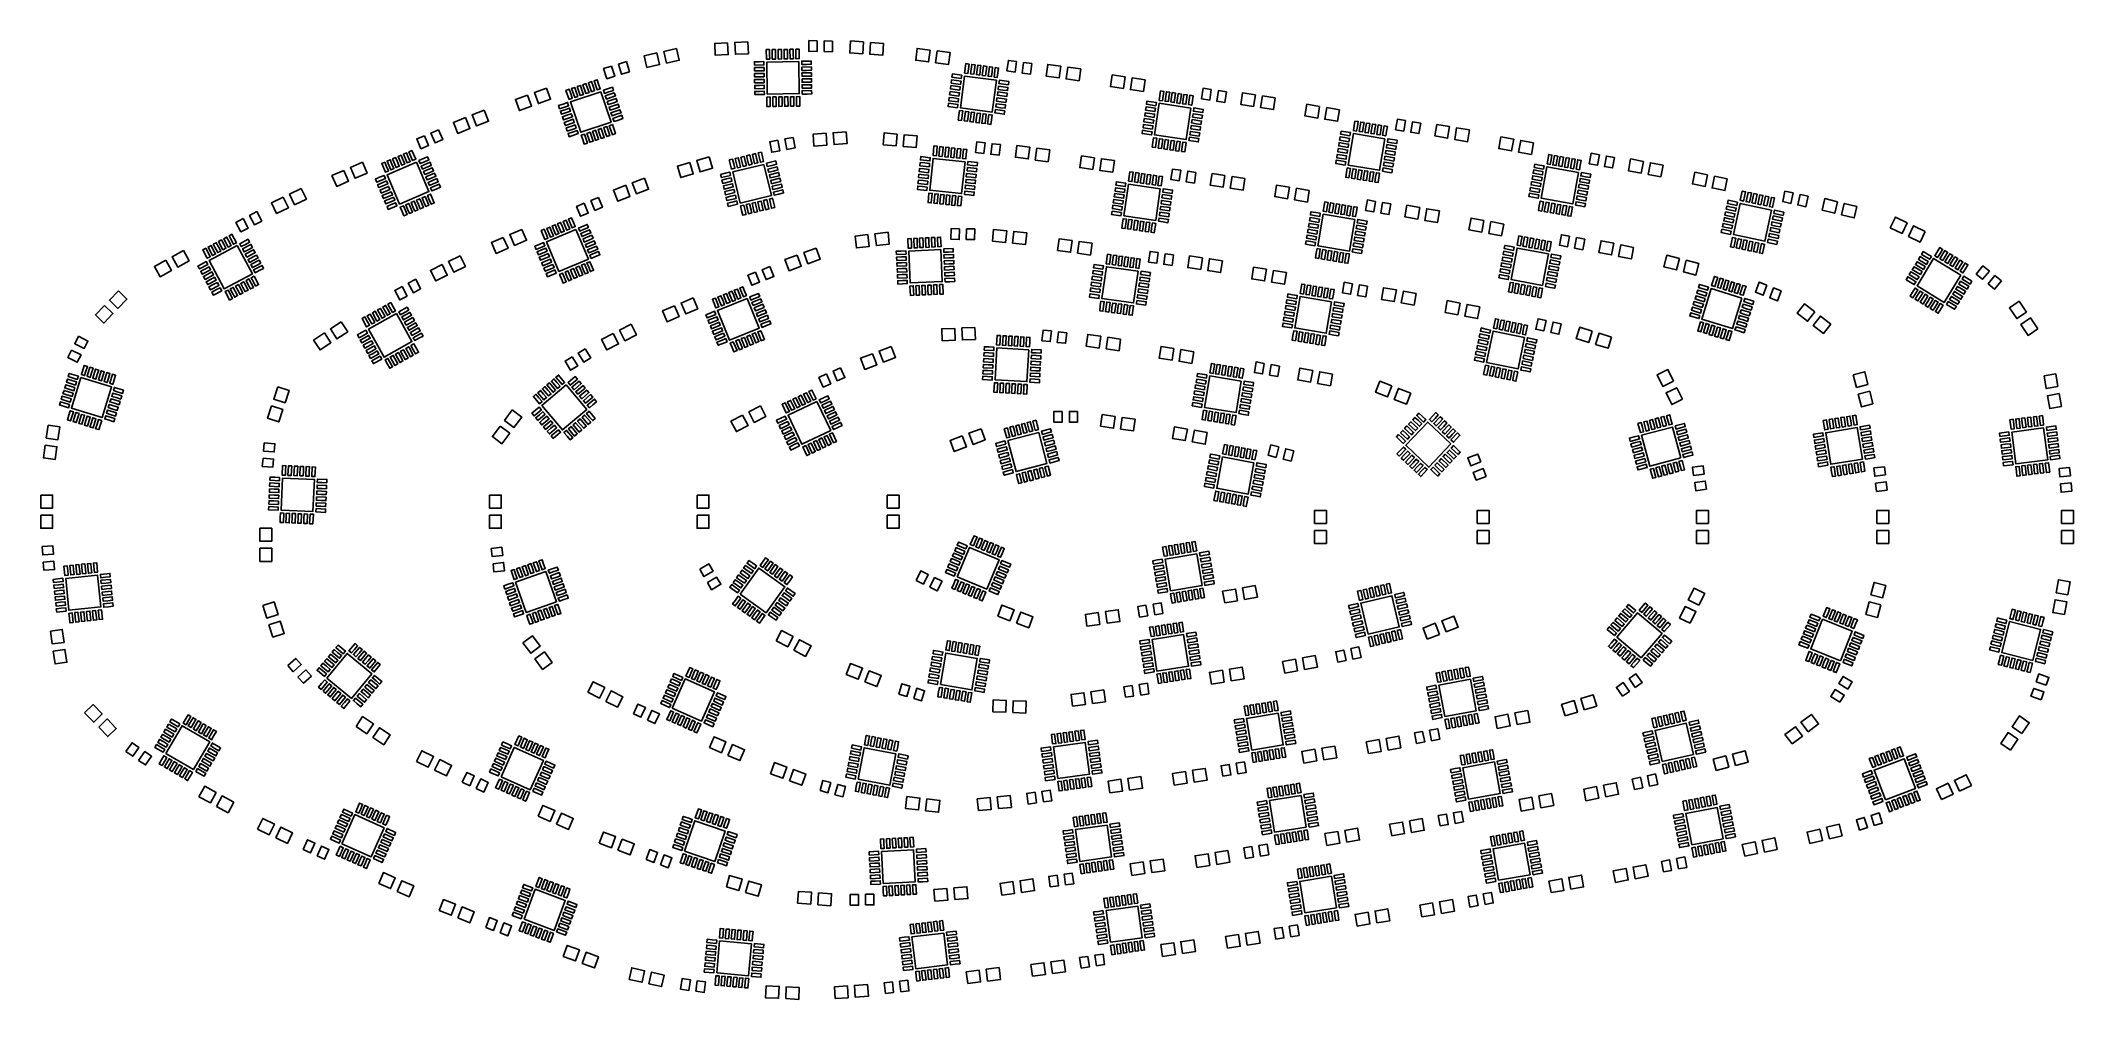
# Model space of a CAD drawing. Header units: millimetres. Extents: x -16 to 156, y 12 to 93.
import ezdxf

# ---------------------------------------------------------------- set-up
doc = ezdxf.new("R2010")
doc.units = ezdxf.units.MM
doc.header["$MEASUREMENT"] = 0
doc.layers.add('DXF_export_layers$bottom_solder_resist', color=18, linetype='Continuous', true_color=0x000000)

msp = doc.modelspace()

# ---------------------------------------------------------------- linework, layer by layer
at = {"layer": 'DXF_export_layers$bottom_solder_resist'}
for points in [[(49.65, 92.7), (48.95, 92.72), (48.94, 91.82), (49.64, 91.8)], [(50.95, 92.68), (50.25, 92.69), (50.24, 91.79), (50.94, 91.78)], [(53.57, 92.61), (52.47, 92.69), (52.4, 91.69), (53.49, 91.61)], [(36.12, 91.68), (35.05, 91.44), (35.27, 90.46), (36.34, 90.7)], [(37.78, 92.05), (36.71, 91.81), (36.93, 90.83), (38, 91.07)], [(42.09, 92.54), (41, 92.48), (41.05, 91.48), (42.14, 91.54)], [(43.79, 92.62), (42.69, 92.57), (42.74, 91.57), (43.84, 91.62)], [(45.63, 91.56), (45.63, 91.96), (45.35, 91.96), (45.36, 91.16), (45.64, 91.17)], [(46.13, 91.57), (46.13, 91.97), (45.85, 91.97), (45.86, 91.17), (46.14, 91.17)], [(46.63, 91.58), (46.63, 91.98), (46.35, 91.97), (46.36, 91.17), (46.64, 91.18)], [(47.13, 91.58), (47.13, 91.98), (46.85, 91.98), (46.86, 91.18), (47.14, 91.18)], [(47.63, 91.59), (47.63, 91.99), (47.35, 91.99), (47.36, 91.19), (47.64, 91.19)], [(48.13, 91.6), (48.13, 92), (47.85, 91.99), (47.86, 91.19), (48.14, 91.2)], [(48.75, 90.71), (49.15, 90.72), (49.15, 91), (48.35, 90.99), (48.35, 90.71)], [(55.26, 92.48), (54.16, 92.56), (54.09, 91.57), (55.19, 91.49)], [(59.19, 91.92), (58.09, 92.07), (57.97, 91.07), (59.06, 90.93)], [(60.87, 91.71), (59.78, 91.85), (59.65, 90.86), (60.74, 90.71)], [(66.48, 90.95), (65.79, 91.05), (65.67, 90.16), (66.36, 90.06)], [(30.73, 88.88), (30.6, 89.26), (30.34, 89.16), (30.6, 88.41), (30.86, 88.5)], [(31.2, 89.04), (31.08, 89.42), (30.81, 89.33), (31.07, 88.57), (31.33, 88.66)], [(32.29, 90.57), (31.62, 90.36), (31.89, 89.5), (32.56, 89.71)], [(33.54, 90.95), (32.87, 90.74), (33.13, 89.88), (33.8, 90.09)], [(44.75, 90.94), (44.35, 90.94), (44.35, 90.66), (45.15, 90.67), (45.15, 90.95)], [(44.76, 90.44), (44.36, 90.44), (44.36, 90.16), (45.16, 90.17), (45.16, 90.45)], [(44.76, 89.94), (44.36, 89.94), (44.37, 89.66), (45.17, 89.67), (45.16, 89.95)], [(44.77, 89.44), (44.37, 89.44), (44.37, 89.16), (45.17, 89.17), (45.17, 89.45)], [(48.1, 90.95), (45.4, 90.91), (45.44, 88.21), (48.14, 88.25)], [(48.76, 90.21), (49.16, 90.22), (49.16, 90.5), (48.36, 90.49), (48.36, 90.21)], [(48.77, 89.71), (49.17, 89.72), (49.16, 90), (48.36, 89.99), (48.37, 89.71)], [(48.77, 89.21), (49.17, 89.22), (49.17, 89.5), (48.37, 89.49), (48.37, 89.21)], [(61.4, 89.36), (61, 89.42), (60.97, 89.14), (61.76, 89.03), (61.8, 89.31)], [(61.47, 89.86), (61.07, 89.91), (61.03, 89.63), (61.82, 89.53), (61.86, 89.8)], [(64.78, 89.37), (62.1, 89.73), (61.74, 87.06), (64.42, 86.69)], [(62.43, 90.34), (62.48, 90.74), (62.21, 90.78), (62.1, 89.98), (62.38, 89.95)], [(62.92, 90.28), (62.98, 90.67), (62.7, 90.71), (62.59, 89.92), (62.87, 89.88)], [(63.42, 90.21), (63.47, 90.61), (63.2, 90.64), (63.09, 89.85), (63.37, 89.81)], [(63.92, 90.14), (63.97, 90.54), (63.69, 90.58), (63.58, 89.78), (63.86, 89.75)], [(64.41, 90.08), (64.46, 90.47), (64.19, 90.51), (64.08, 89.72), (64.36, 89.68)], [(64.91, 90.01), (64.96, 90.41), (64.68, 90.44), (64.58, 89.65), (64.85, 89.61)], [(65.39, 89.05), (65.79, 88.99), (65.83, 89.27), (65.03, 89.38), (65, 89.1)], [(67.77, 90.78), (67.08, 90.87), (66.96, 89.98), (67.65, 89.88)], [(70.21, 90.56), (69.12, 90.71), (68.99, 89.72), (70.08, 89.57)], [(71.9, 90.33), (70.81, 90.48), (70.67, 89.49), (71.76, 89.34)], [(75.65, 89.67), (74.56, 89.83), (74.41, 88.84), (75.5, 88.68)], [(77.33, 89.42), (76.24, 89.58), (76.1, 88.59), (77.19, 88.43)], [(25.2, 88.13), (24.17, 87.76), (24.51, 86.82), (25.54, 87.19)], [(26.8, 88.71), (25.77, 88.34), (26.11, 87.4), (27.14, 87.77)], [(28.84, 88.23), (28.71, 88.61), (28.44, 88.52), (28.7, 87.76), (28.97, 87.85)], [(31.38, 88.41), (28.82, 87.54), (29.69, 84.98), (32.25, 85.85)], [(29.31, 88.39), (29.18, 88.77), (28.92, 88.68), (29.18, 87.92), (29.44, 88.01)], [(29.78, 88.55), (29.66, 88.93), (29.39, 88.84), (29.65, 88.09), (29.91, 88.18)], [(30.26, 88.72), (30.13, 89.09), (29.86, 89), (30.12, 88.25), (30.39, 88.34)], [(32.07, 88.39), (32.45, 88.52), (32.36, 88.79), (31.6, 88.53), (31.69, 88.26)], [(32.23, 87.92), (32.61, 88.05), (32.52, 88.31), (31.76, 88.05), (31.85, 87.79)], [(32.39, 87.44), (32.77, 87.57), (32.68, 87.84), (31.92, 87.58), (32.01, 87.32)], [(44.78, 88.94), (44.38, 88.94), (44.38, 88.66), (45.18, 88.67), (45.18, 88.95)], [(44.78, 88.44), (44.38, 88.44), (44.39, 88.16), (45.19, 88.17), (45.18, 88.45)], [(45.4, 87.56), (45.41, 87.16), (45.69, 87.17), (45.68, 87.97), (45.4, 87.96)], [(45.9, 87.57), (45.91, 87.17), (46.19, 87.17), (46.18, 87.97), (45.9, 87.97)], [(46.4, 87.57), (46.41, 87.17), (46.69, 87.18), (46.68, 87.98), (46.4, 87.97)], [(46.9, 87.58), (46.91, 87.18), (47.19, 87.18), (47.18, 87.98), (46.9, 87.98)], [(47.4, 87.59), (47.41, 87.19), (47.69, 87.19), (47.68, 87.99), (47.4, 87.99)], [(47.9, 87.59), (47.91, 87.19), (48.19, 87.2), (48.18, 88), (47.9, 87.99)], [(48.78, 88.71), (49.18, 88.72), (49.18, 89), (48.38, 88.99), (48.38, 88.71)], [(48.79, 88.21), (49.19, 88.22), (49.18, 88.5), (48.38, 88.49), (48.39, 88.21)], [(61.2, 87.88), (60.8, 87.93), (60.76, 87.65), (61.56, 87.54), (61.59, 87.82)], [(61.27, 88.37), (60.87, 88.42), (60.83, 88.15), (61.62, 88.04), (61.66, 88.32)], [(61.33, 88.87), (60.94, 88.92), (60.9, 88.64), (61.69, 88.54), (61.73, 88.81)], [(65.19, 87.56), (65.59, 87.51), (65.63, 87.78), (64.83, 87.89), (64.8, 87.61)], [(65.26, 88.05), (65.66, 88), (65.69, 88.28), (64.9, 88.39), (64.86, 88.11)], [(65.33, 88.55), (65.72, 88.5), (65.76, 88.77), (64.97, 88.88), (64.93, 88.6)], [(77.89, 87.56), (77.49, 87.62), (77.45, 87.35), (78.24, 87.23), (78.29, 87.51)], [(78.86, 88.04), (78.92, 88.43), (78.64, 88.47), (78.52, 87.68), (78.8, 87.64)], [(79.35, 87.96), (79.41, 88.36), (79.14, 88.4), (79.02, 87.61), (79.3, 87.57)], [(79.85, 87.89), (79.91, 88.29), (79.63, 88.33), (79.51, 87.54), (79.79, 87.49)], [(80.34, 87.82), (80.4, 88.21), (80.13, 88.25), (80.01, 87.46), (80.28, 87.42)], [(80.84, 87.74), (80.9, 88.14), (80.62, 88.18), (80.5, 87.39), (80.78, 87.35)], [(81.33, 87.67), (81.39, 88.07), (81.11, 88.11), (81, 87.32), (81.27, 87.27)], [(82.92, 88.59), (82.23, 88.7), (82.1, 87.81), (82.79, 87.7)], [(84.21, 88.4), (83.52, 88.5), (83.38, 87.61), (84.07, 87.51)], [(86.65, 88.15), (85.57, 88.32), (85.41, 87.33), (86.5, 87.16)], [(88.33, 87.89), (87.25, 88.06), (87.09, 87.07), (88.18, 86.9)], [(19.96, 86.22), (18.93, 85.82), (19.3, 84.89), (20.33, 85.3)], [(21.54, 86.85), (20.51, 86.45), (20.88, 85.52), (21.91, 85.92)], [(28.19, 87.37), (27.81, 87.24), (27.9, 86.97), (28.66, 87.23), (28.57, 87.5)], [(28.35, 86.89), (27.97, 86.77), (28.06, 86.5), (28.82, 86.76), (28.73, 87.02)], [(28.51, 86.42), (28.14, 86.29), (28.23, 86.03), (28.98, 86.29), (28.89, 86.55)], [(28.67, 85.95), (28.3, 85.82), (28.39, 85.55), (29.14, 85.81), (29.05, 86.08)], [(32.55, 86.97), (32.93, 87.1), (32.84, 87.37), (32.08, 87.11), (32.17, 86.84)], [(32.71, 86.5), (33.09, 86.63), (33, 86.89), (32.24, 86.63), (32.33, 86.37)], [(32.87, 86.02), (33.25, 86.15), (33.16, 86.42), (32.41, 86.16), (32.5, 85.9)], [(61.13, 87.38), (60.74, 87.43), (60.7, 87.16), (61.49, 87.05), (61.53, 87.33)], [(61.62, 86.42), (61.56, 86.02), (61.84, 85.98), (61.95, 86.78), (61.67, 86.81)], [(62.11, 86.35), (62.06, 85.95), (62.34, 85.92), (62.44, 86.71), (62.17, 86.75)], [(62.61, 86.28), (62.55, 85.89), (62.83, 85.85), (62.94, 86.64), (62.66, 86.68)], [(63.1, 86.22), (63.05, 85.82), (63.33, 85.78), (63.43, 86.58), (63.16, 86.61)], [(63.6, 86.15), (63.55, 85.75), (63.82, 85.72), (63.93, 86.51), (63.65, 86.55)], [(64.09, 86.08), (64.04, 85.69), (64.32, 85.65), (64.43, 86.44), (64.15, 86.48)], [(65.06, 86.57), (65.45, 86.51), (65.49, 86.79), (64.7, 86.9), (64.66, 86.62)], [(65.13, 87.06), (65.52, 87.01), (65.56, 87.29), (64.77, 87.39), (64.73, 87.12)], [(77.67, 86.08), (77.27, 86.14), (77.23, 85.86), (78.02, 85.75), (78.07, 86.02)], [(77.74, 86.58), (77.35, 86.63), (77.31, 86.36), (78.1, 86.24), (78.14, 86.52)], [(77.82, 87.07), (77.42, 87.13), (77.38, 86.85), (78.17, 86.73), (78.21, 87.01)], [(81.2, 87.03), (78.53, 87.43), (78.13, 84.76), (80.8, 84.36)], [(81.66, 85.71), (82.05, 85.65), (82.1, 85.93), (81.3, 86.05), (81.26, 85.77)], [(81.73, 86.21), (82.13, 86.15), (82.17, 86.42), (81.38, 86.54), (81.34, 86.26)], [(81.81, 86.7), (82.2, 86.64), (82.24, 86.92), (81.45, 87.04), (81.41, 86.76)], [(92.07, 87.17), (90.99, 87.35), (90.83, 86.36), (91.91, 86.18)], [(93.75, 86.89), (92.67, 87.07), (92.51, 86.08), (93.59, 85.91)], [(95.26, 85.48), (95.33, 85.88), (95.05, 85.92), (94.92, 85.13), (95.19, 85.09)], [(95.75, 85.4), (95.82, 85.8), (95.54, 85.84), (95.41, 85.05), (95.69, 85.01)], [(99.33, 85.97), (98.64, 86.09), (98.49, 85.2), (99.18, 85.09)], [(100.61, 85.76), (99.92, 85.87), (99.77, 84.99), (100.46, 84.87)], [(16.49, 84.69), (15.84, 84.42), (16.19, 83.59), (16.84, 83.86)], [(17.69, 85.19), (17.04, 84.92), (17.39, 84.09), (18.04, 84.36)], [(28.84, 85.47), (28.46, 85.35), (28.55, 85.08), (29.3, 85.34), (29.21, 85.6)], [(29, 85), (28.62, 84.87), (28.71, 84.61), (29.47, 84.87), (29.38, 85.13)], [(29.86, 84.36), (29.99, 83.98), (30.25, 84.07), (30, 84.82), (29.73, 84.73)], [(30.33, 84.52), (30.46, 84.14), (30.73, 84.23), (30.47, 84.99), (30.21, 84.89)], [(30.81, 84.68), (30.94, 84.3), (31.2, 84.39), (30.94, 85.15), (30.68, 85.06)], [(31.28, 84.84), (31.41, 84.46), (31.67, 84.55), (31.42, 85.31), (31.15, 85.22)], [(31.75, 85), (31.88, 84.62), (32.15, 84.71), (31.89, 85.47), (31.63, 85.38)], [(32.23, 85.16), (32.36, 84.78), (32.62, 84.87), (32.36, 85.63), (32.1, 85.54)], [(46.34, 84.31), (45.65, 84.18), (45.82, 83.3), (46.5, 83.43)], [(47.62, 84.55), (46.93, 84.42), (47.09, 83.53), (47.78, 83.66)], [(50.4, 84.9), (49.3, 84.82), (49.37, 83.82), (50.47, 83.9)], [(52.09, 85.02), (50.99, 84.94), (51.07, 83.94), (52.17, 84.03)], [(56.4, 84.83), (55.3, 84.93), (55.22, 83.93), (56.32, 83.84)], [(58.09, 84.69), (57, 84.78), (56.91, 83.79), (58.01, 83.7)], [(63.83, 84.09), (63.13, 84.18), (63.02, 83.28), (63.72, 83.2)], [(77.52, 85.09), (77.13, 85.15), (77.09, 84.87), (77.88, 84.76), (77.92, 85.03)], [(77.6, 85.59), (77.2, 85.65), (77.16, 85.37), (77.95, 85.25), (77.99, 85.53)], [(78, 84.12), (77.94, 83.73), (78.21, 83.69), (78.33, 84.48), (78.05, 84.52)], [(78.49, 84.05), (78.43, 83.65), (78.71, 83.61), (78.83, 84.4), (78.55, 84.44)], [(78.98, 83.98), (78.93, 83.58), (79.2, 83.54), (79.32, 84.33), (79.04, 84.37)], [(79.48, 83.9), (79.42, 83.51), (79.7, 83.46), (79.81, 84.26), (79.54, 84.3)], [(79.97, 83.83), (79.91, 83.43), (80.19, 83.39), (80.31, 84.18), (80.03, 84.22)], [(80.47, 83.75), (80.41, 83.36), (80.69, 83.32), (80.8, 84.11), (80.53, 84.15)], [(81.44, 84.23), (81.83, 84.17), (81.88, 84.45), (81.08, 84.56), (81.04, 84.29)], [(81.51, 84.72), (81.91, 84.66), (81.95, 84.94), (81.16, 85.06), (81.12, 84.78)], [(81.59, 85.22), (81.98, 85.16), (82.02, 85.43), (81.23, 85.55), (81.19, 85.28)], [(94.12, 84.04), (93.72, 84.11), (93.68, 83.83), (94.47, 83.7), (94.51, 83.98)], [(94.2, 84.53), (93.81, 84.6), (93.76, 84.32), (94.55, 84.19), (94.6, 84.47)], [(94.28, 85.03), (93.89, 85.09), (93.84, 84.82), (94.63, 84.69), (94.68, 84.96)], [(97.58, 84.44), (94.92, 84.88), (94.48, 82.22), (97.14, 81.78)], [(96.25, 85.32), (96.31, 85.72), (96.04, 85.76), (95.9, 84.97), (96.18, 84.93)], [(96.74, 85.24), (96.81, 85.63), (96.53, 85.68), (96.4, 84.89), (96.67, 84.84)], [(97.23, 85.16), (97.3, 85.55), (97.02, 85.6), (96.89, 84.81), (97.17, 84.76)], [(97.73, 85.08), (97.79, 85.47), (97.52, 85.52), (97.38, 84.73), (97.66, 84.68)], [(98.18, 84.1), (98.58, 84.03), (98.62, 84.31), (97.83, 84.44), (97.79, 84.16)], [(103.05, 85.47), (101.97, 85.65), (101.8, 84.67), (102.88, 84.48)], [(104.73, 85.18), (103.64, 85.36), (103.48, 84.38), (104.56, 84.19)], [(108.46, 84.4), (107.38, 84.59), (107.2, 83.61), (108.28, 83.41)], [(110.13, 84.1), (109.05, 84.29), (108.87, 83.31), (109.95, 83.11)], [(11.25, 82.45), (10.24, 82.01), (10.64, 81.1), (11.65, 81.54)], [(13.29, 82.09), (13.14, 82.46), (12.88, 82.35), (13.19, 81.61), (13.45, 81.72)], [(15.81, 82.46), (13.33, 81.4), (14.39, 78.92), (16.87, 79.97)], [(13.75, 82.29), (13.6, 82.66), (13.34, 82.55), (13.65, 81.81), (13.91, 81.92)], [(14.21, 82.48), (14.06, 82.85), (13.8, 82.74), (14.11, 82.01), (14.37, 82.12)], [(14.67, 82.68), (14.52, 83.05), (14.26, 82.94), (14.57, 82.2), (14.83, 82.31)], [(15.13, 82.88), (14.98, 83.24), (14.72, 83.13), (15.03, 82.4), (15.29, 82.51)], [(15.59, 83.07), (15.44, 83.44), (15.18, 83.33), (15.49, 82.59), (15.75, 82.7)], [(16.5, 82.49), (16.87, 82.65), (16.76, 82.91), (16.03, 82.59), (16.14, 82.34)], [(16.7, 82.03), (17.07, 82.19), (16.96, 82.45), (16.22, 82.13), (16.33, 81.88)], [(38.91, 82.43), (37.85, 82.12), (38.13, 81.16), (39.19, 81.47)], [(40.54, 82.91), (39.48, 82.6), (39.76, 81.64), (40.82, 81.95)], [(42.6, 82.32), (42.51, 82.71), (42.23, 82.65), (42.42, 81.87), (42.69, 81.94)], [(43.09, 82.44), (42.99, 82.83), (42.72, 82.76), (42.91, 81.99), (43.18, 82.05)], [(43.57, 82.56), (43.48, 82.95), (43.21, 82.88), (43.39, 82.1), (43.67, 82.17)], [(44.06, 82.68), (43.96, 83.07), (43.69, 83), (43.88, 82.22), (44.15, 82.29)], [(44.54, 82.8), (44.45, 83.18), (44.18, 83.12), (44.37, 82.34), (44.64, 82.41)], [(45.03, 82.91), (44.94, 83.3), (44.66, 83.24), (44.85, 82.46), (45.12, 82.52)], [(45.83, 82.19), (46.22, 82.29), (46.15, 82.56), (45.38, 82.37), (45.44, 82.1)], [(58.75, 82.39), (58.35, 82.43), (58.32, 82.15), (59.12, 82.07), (59.14, 82.35)], [(58.8, 82.89), (58.4, 82.93), (58.37, 82.65), (59.17, 82.57), (59.2, 82.84)], [(62.13, 82.49), (59.44, 82.78), (59.16, 80.09), (61.84, 79.81)], [(59.75, 83.4), (59.79, 83.8), (59.51, 83.83), (59.43, 83.03), (59.71, 83)], [(60.25, 83.35), (60.29, 83.74), (60.01, 83.77), (59.93, 82.98), (60.2, 82.95)], [(60.74, 83.29), (60.79, 83.69), (60.51, 83.72), (60.42, 82.92), (60.7, 82.89)], [(61.24, 83.24), (61.28, 83.64), (61, 83.67), (60.92, 82.87), (61.2, 82.84)], [(61.74, 83.19), (61.78, 83.58), (61.5, 83.61), (61.42, 82.82), (61.7, 82.79)], [(62.24, 83.13), (62.28, 83.53), (62, 83.56), (61.91, 82.77), (62.19, 82.74)], [(62.75, 82.18), (63.15, 82.14), (63.18, 82.42), (62.38, 82.51), (62.35, 82.23)], [(65.12, 83.94), (64.42, 84.02), (64.31, 83.13), (65.01, 83.04)], [(67.61, 83.72), (66.52, 83.86), (66.38, 82.87), (67.47, 82.73)], [(69.29, 83.49), (68.2, 83.64), (68.06, 82.64), (69.15, 82.5)], [(73.06, 82.84), (71.97, 82.99), (71.82, 82), (72.91, 81.85)], [(74.74, 82.6), (73.65, 82.75), (73.51, 81.76), (74.6, 81.61)], [(93.87, 82.56), (93.48, 82.63), (93.43, 82.35), (94.22, 82.22), (94.27, 82.5)], [(93.96, 83.05), (93.56, 83.12), (93.52, 82.84), (94.31, 82.71), (94.35, 82.99)], [(94.04, 83.55), (93.64, 83.61), (93.6, 83.34), (94.39, 83.21), (94.43, 83.48)], [(97.86, 82.13), (98.25, 82.06), (98.3, 82.34), (97.51, 82.47), (97.46, 82.19)], [(97.94, 82.62), (98.33, 82.55), (98.38, 82.83), (97.59, 82.96), (97.54, 82.68)], [(98.02, 83.11), (98.41, 83.05), (98.46, 83.32), (97.67, 83.45), (97.63, 83.18)], [(98.1, 83.61), (98.5, 83.54), (98.54, 83.82), (97.75, 83.95), (97.71, 83.67)], [(111.61, 82.66), (111.69, 83.06), (111.41, 83.11), (111.27, 82.32), (111.54, 82.27)], [(112.11, 82.57), (112.18, 82.97), (111.9, 83.02), (111.76, 82.23), (112.04, 82.18)], [(112.6, 82.48), (112.67, 82.88), (112.39, 82.93), (112.25, 82.14), (112.53, 82.09)], [(113.09, 82.39), (113.16, 82.79), (112.89, 82.84), (112.74, 82.05), (113.02, 82)], [(113.58, 82.31), (113.65, 82.7), (113.38, 82.75), (113.24, 81.96), (113.51, 81.91)], [(114.07, 82.22), (114.15, 82.61), (113.87, 82.66), (113.73, 81.87), (114, 81.82)], [(115.69, 83.09), (115, 83.21), (114.84, 82.33), (115.53, 82.2)], [(116.97, 82.85), (116.28, 82.98), (116.12, 82.09), (116.81, 81.97)], [(119.41, 82.52), (118.32, 82.73), (118.14, 81.74), (119.22, 81.54)], [(121.08, 82.21), (120, 82.41), (119.81, 81.43), (120.89, 81.23)], [(9.69, 81.77), (8.68, 81.33), (9.08, 80.42), (10.09, 80.86)], [(12.71, 81.18), (12.35, 81.02), (12.46, 80.77), (13.19, 81.08), (13.08, 81.34)], [(12.91, 80.72), (12.54, 80.56), (12.65, 80.31), (13.39, 80.62), (13.28, 80.88)], [(16.9, 81.57), (17.26, 81.73), (17.15, 81.99), (16.42, 81.67), (16.53, 81.42)], [(17.09, 81.11), (17.46, 81.27), (17.35, 81.53), (16.61, 81.21), (16.72, 80.96)], [(17.29, 80.65), (17.66, 80.81), (17.55, 81.07), (16.81, 80.75), (16.92, 80.5)], [(35.06, 81.12), (34.04, 80.72), (34.4, 79.79), (35.42, 80.18)], [(41.88, 81.52), (41.49, 81.43), (41.56, 81.16), (42.33, 81.34), (42.27, 81.62)], [(42, 81.04), (41.61, 80.94), (41.67, 80.67), (42.45, 80.86), (42.38, 81.13)], [(45.14, 82.27), (42.52, 81.64), (43.16, 79.01), (45.78, 79.65)], [(45.95, 81.71), (46.34, 81.8), (46.27, 82.07), (45.49, 81.88), (45.56, 81.61)], [(46.07, 81.22), (46.46, 81.31), (46.39, 81.59), (45.61, 81.4), (45.68, 81.13)], [(46.19, 80.73), (46.57, 80.83), (46.51, 81.1), (45.73, 80.91), (45.8, 80.64)], [(58.59, 80.9), (58.19, 80.94), (58.16, 80.66), (58.96, 80.58), (58.99, 80.85)], [(58.64, 81.39), (58.24, 81.44), (58.21, 81.16), (59.01, 81.07), (59.04, 81.35)], [(58.69, 81.89), (58.3, 81.93), (58.27, 81.66), (59.06, 81.57), (59.09, 81.85)], [(62.59, 80.69), (62.99, 80.65), (63.02, 80.93), (62.22, 81.01), (62.19, 80.74)], [(62.64, 81.19), (63.04, 81.15), (63.07, 81.43), (62.27, 81.51), (62.24, 81.23)], [(62.69, 81.69), (63.09, 81.65), (63.12, 81.92), (62.33, 82.01), (62.3, 81.73)], [(75.31, 80.74), (74.91, 80.8), (74.87, 80.52), (75.66, 80.4), (75.7, 80.68)], [(76.28, 81.21), (76.33, 81.61), (76.06, 81.65), (75.94, 80.86), (76.22, 80.82)], [(76.77, 81.14), (76.83, 81.54), (76.55, 81.58), (76.44, 80.79), (76.71, 80.74)], [(77.27, 81.07), (77.32, 81.46), (77.05, 81.5), (76.93, 80.71), (77.21, 80.67)], [(77.76, 81), (77.82, 81.39), (77.54, 81.43), (77.43, 80.64), (77.7, 80.6)], [(78.26, 80.92), (78.31, 81.32), (78.04, 81.36), (77.92, 80.57), (78.2, 80.53)], [(78.75, 80.85), (78.81, 81.25), (78.53, 81.29), (78.41, 80.5), (78.69, 80.46)], [(80.34, 81.78), (79.65, 81.88), (79.52, 80.99), (80.21, 80.89)], [(81.63, 81.59), (80.94, 81.69), (80.8, 80.8), (81.5, 80.7)], [(84.08, 81.34), (83, 81.5), (82.84, 80.51), (83.93, 80.35)], [(85.76, 81.08), (84.68, 81.24), (84.52, 80.26), (85.61, 80.09)], [(94.33, 81.58), (94.27, 81.19), (94.54, 81.14), (94.67, 81.93), (94.4, 81.98)], [(94.82, 81.5), (94.76, 81.11), (95.04, 81.06), (95.17, 81.85), (94.89, 81.9)], [(95.32, 81.42), (95.25, 81.03), (95.53, 80.98), (95.66, 81.77), (95.38, 81.81)], [(95.81, 81.34), (95.75, 80.94), (96.02, 80.9), (96.15, 81.69), (95.88, 81.73)], [(96.3, 81.26), (96.24, 80.86), (96.52, 80.82), (96.65, 81.61), (96.37, 81.65)], [(96.8, 81.18), (96.73, 80.78), (97.01, 80.74), (97.14, 81.52), (96.86, 81.57)], [(97.78, 81.63), (98.17, 81.57), (98.22, 81.84), (97.43, 81.97), (97.38, 81.7)], [(110.36, 80.75), (109.97, 80.82), (109.92, 80.54), (110.71, 80.4), (110.76, 80.67)], [(110.45, 81.24), (110.06, 81.31), (110.01, 81.03), (110.8, 80.89), (110.85, 81.17)], [(110.54, 81.73), (110.15, 81.8), (110.1, 81.53), (110.88, 81.38), (110.93, 81.66)], [(110.63, 82.22), (110.24, 82.29), (110.19, 82.02), (110.97, 81.87), (111.02, 82.15)], [(113.92, 81.58), (111.26, 82.07), (110.78, 79.41), (113.44, 78.93)], [(114.43, 80.74), (114.82, 80.67), (114.87, 80.94), (114.08, 81.09), (114.03, 80.81)], [(114.52, 81.23), (114.91, 81.16), (114.96, 81.44), (114.17, 81.58), (114.12, 81.3)], [(124.83, 81.39), (123.75, 81.61), (123.55, 80.63), (124.63, 80.41)], [(126.49, 81.04), (125.42, 81.27), (125.21, 80.29), (126.29, 80.06)], [(4.56, 79.51), (3.57, 79.02), (4.01, 78.13), (5, 78.61)], [(6.09, 80.25), (5.1, 79.77), (5.53, 78.87), (6.52, 79.35)], [(13.11, 80.26), (12.74, 80.11), (12.85, 79.85), (13.58, 80.16), (13.47, 80.42)], [(13.3, 79.8), (12.93, 79.65), (13.04, 79.39), (13.78, 79.7), (13.67, 79.96)], [(13.5, 79.34), (13.13, 79.19), (13.24, 78.93), (13.98, 79.24), (13.87, 79.5)], [(13.69, 78.88), (13.33, 78.73), (13.44, 78.47), (14.17, 78.78), (14.06, 79.04)], [(15.06, 78.5), (15.22, 78.13), (15.48, 78.24), (15.17, 78.98), (14.91, 78.87)], [(15.52, 78.69), (15.68, 78.33), (15.94, 78.44), (15.63, 79.17), (15.37, 79.06)], [(15.98, 78.89), (16.14, 78.52), (16.4, 78.63), (16.09, 79.37), (15.83, 79.26)], [(16.44, 79.09), (16.6, 78.72), (16.86, 78.83), (16.55, 79.56), (16.29, 79.45)], [(16.9, 79.28), (17.06, 78.91), (17.32, 79.02), (17.01, 79.76), (16.75, 79.65)], [(17.48, 80.19), (17.85, 80.35), (17.74, 80.61), (17.01, 80.29), (17.12, 80.04)], [(29.98, 78.99), (29.33, 78.73), (29.67, 77.9), (30.32, 78.16)], [(31.19, 79.49), (30.54, 79.22), (30.88, 78.39), (31.52, 78.65)], [(33.48, 80.51), (32.45, 80.11), (32.81, 79.18), (33.84, 79.57)], [(42.11, 80.55), (41.73, 80.46), (41.79, 80.18), (42.57, 80.37), (42.5, 80.64)], [(42.23, 80.06), (41.84, 79.97), (41.91, 79.7), (42.69, 79.89), (42.62, 80.16)], [(42.35, 79.58), (41.96, 79.48), (42.03, 79.21), (42.8, 79.4), (42.74, 79.67)], [(42.47, 79.09), (42.08, 79), (42.14, 78.73), (42.92, 78.91), (42.86, 79.19)], [(44.24, 78.61), (44.34, 78.22), (44.61, 78.28), (44.42, 79.06), (44.15, 78.99)], [(44.73, 78.72), (44.82, 78.34), (45.09, 78.4), (44.91, 79.18), (44.63, 79.11)], [(45.21, 78.84), (45.31, 78.45), (45.58, 78.52), (45.39, 79.3), (45.12, 79.23)], [(45.7, 78.96), (45.79, 78.57), (46.07, 78.64), (45.88, 79.41), (45.61, 79.35)], [(46.3, 80.25), (46.69, 80.34), (46.63, 80.61), (45.85, 80.43), (45.91, 80.15)], [(46.42, 79.76), (46.81, 79.86), (46.74, 80.13), (45.97, 79.94), (46.03, 79.67)], [(58.54, 80.4), (58.14, 80.44), (58.11, 80.16), (58.9, 80.08), (58.93, 80.36)], [(59.05, 79.45), (59.01, 79.05), (59.28, 79.02), (59.37, 79.82), (59.09, 79.85)], [(59.55, 79.4), (59.5, 79), (59.78, 78.97), (59.87, 79.77), (59.59, 79.8)], [(60.04, 79.34), (60, 78.95), (60.28, 78.92), (60.36, 79.71), (60.08, 79.74)], [(60.54, 79.29), (60.5, 78.89), (60.78, 78.86), (60.86, 79.66), (60.58, 79.69)], [(61.04, 79.24), (60.99, 78.84), (61.27, 78.81), (61.36, 79.61), (61.08, 79.64)], [(61.53, 79.19), (61.49, 78.79), (61.77, 78.76), (61.85, 79.55), (61.58, 79.58)], [(62.48, 79.7), (62.88, 79.66), (62.91, 79.94), (62.12, 80.02), (62.09, 79.74)], [(62.54, 80.2), (62.93, 80.15), (62.96, 80.43), (62.17, 80.52), (62.14, 80.24)], [(75.09, 79.25), (74.69, 79.31), (74.65, 79.03), (75.45, 78.92), (75.49, 79.2)], [(75.16, 79.75), (74.77, 79.81), (74.73, 79.53), (75.52, 79.41), (75.56, 79.69)], [(75.24, 80.24), (74.84, 80.3), (74.8, 80.02), (75.59, 79.91), (75.63, 80.19)], [(78.62, 80.21), (75.94, 80.6), (75.55, 77.93), (78.23, 77.54)], [(79.08, 78.89), (79.48, 78.84), (79.52, 79.11), (78.72, 79.23), (78.68, 78.95)], [(79.15, 79.39), (79.55, 79.33), (79.59, 79.61), (78.8, 79.72), (78.76, 79.45)], [(79.22, 79.88), (79.62, 79.82), (79.66, 80.1), (78.87, 80.22), (78.83, 79.94)], [(89.53, 80.36), (88.44, 80.53), (88.28, 79.55), (89.36, 79.37)], [(91.2, 80.08), (90.12, 80.26), (89.96, 79.27), (91.04, 79.09)], [(92.71, 78.67), (92.78, 79.06), (92.5, 79.11), (92.37, 78.32), (92.65, 78.27)], [(93.21, 78.58), (93.27, 78.98), (93, 79.03), (92.86, 78.24), (93.14, 78.19)], [(96.79, 79.15), (96.1, 79.27), (95.95, 78.38), (96.64, 78.26)], [(98.07, 78.93), (97.38, 79.05), (97.23, 78.16), (97.92, 78.04)], [(110.18, 79.76), (109.79, 79.83), (109.74, 79.56), (110.53, 79.41), (110.58, 79.69)], [(110.27, 80.25), (109.88, 80.33), (109.83, 80.05), (110.62, 79.91), (110.67, 80.18)], [(110.62, 78.78), (110.55, 78.38), (110.83, 78.33), (110.97, 79.12), (110.7, 79.17)], [(111.12, 78.69), (111.04, 78.29), (111.32, 78.24), (111.46, 79.03), (111.19, 79.08)], [(111.61, 78.6), (111.54, 78.2), (111.81, 78.15), (111.96, 78.94), (111.68, 78.99)], [(114.07, 78.77), (114.46, 78.7), (114.51, 78.98), (113.73, 79.12), (113.68, 78.84)], [(114.16, 79.26), (114.55, 79.19), (114.6, 79.47), (113.81, 79.61), (113.76, 79.33)], [(114.25, 79.76), (114.64, 79.68), (114.69, 79.96), (113.9, 80.1), (113.85, 79.83)], [(114.34, 80.25), (114.73, 80.18), (114.78, 80.45), (113.99, 80.59), (113.94, 80.32)], [(126.95, 79.16), (126.56, 79.24), (126.5, 78.97), (127.29, 78.8), (127.34, 79.07)], [(130.22, 78.42), (127.58, 78.98), (127.02, 76.34), (129.66, 75.78)], [(127.95, 79.57), (128.04, 79.96), (127.76, 80.02), (127.59, 79.24), (127.87, 79.18)], [(128.44, 79.46), (128.52, 79.86), (128.25, 79.91), (128.08, 79.13), (128.36, 79.07)], [(128.93, 79.36), (129.01, 79.75), (128.74, 79.81), (128.57, 79.03), (128.85, 78.97)], [(129.42, 79.25), (129.5, 79.65), (129.23, 79.7), (129.06, 78.92), (129.33, 78.86)], [(129.91, 79.15), (129.99, 79.54), (129.72, 79.6), (129.55, 78.82), (129.82, 78.76)], [(130.4, 79.05), (130.48, 79.44), (130.21, 79.49), (130.04, 78.71), (130.31, 78.65)], [(132.05, 79.86), (131.36, 80.01), (131.17, 79.13), (131.86, 78.98)], [(133.32, 79.58), (132.63, 79.73), (132.44, 78.85), (133.13, 78.7)], [(135.79, 79.12), (134.72, 79.38), (134.49, 78.41), (135.56, 78.15)], [(137.44, 78.72), (136.37, 78.98), (136.14, 78.01), (137.21, 77.75)], [(1.19, 77.7), (0.57, 77.38), (0.98, 76.58), (1.61, 76.9)], [(2.35, 78.29), (1.73, 77.97), (2.14, 77.17), (2.76, 77.49)], [(14.6, 78.3), (14.76, 77.93), (15.02, 78.04), (14.71, 78.78), (14.45, 78.67)], [(28.14, 77), (27.99, 77.37), (27.73, 77.26), (28.04, 76.52), (28.3, 76.63)], [(28.61, 77.19), (28.45, 77.56), (28.19, 77.45), (28.5, 76.71), (28.76, 76.82)], [(29.07, 77.38), (28.91, 77.75), (28.65, 77.64), (28.96, 76.91), (29.22, 77.02)], [(43.27, 78.37), (43.36, 77.98), (43.64, 78.05), (43.45, 78.83), (43.18, 78.76)], [(43.76, 78.49), (43.85, 78.1), (44.12, 78.17), (43.93, 78.94), (43.66, 78.88)], [(74.95, 78.26), (74.55, 78.32), (74.51, 78.04), (75.3, 77.93), (75.34, 78.21)], [(75.02, 78.76), (74.62, 78.82), (74.58, 78.54), (75.37, 78.42), (75.41, 78.7)], [(75.42, 77.3), (75.36, 76.9), (75.64, 76.86), (75.76, 77.65), (75.48, 77.69)], [(75.92, 77.22), (75.86, 76.83), (76.13, 76.79), (76.25, 77.58), (75.97, 77.62)], [(76.41, 77.15), (76.35, 76.75), (76.63, 76.71), (76.75, 77.51), (76.47, 77.55)], [(76.91, 77.08), (76.85, 76.68), (77.12, 76.64), (77.24, 77.43), (76.96, 77.47)], [(77.4, 77.01), (77.34, 76.61), (77.62, 76.57), (77.73, 77.36), (77.46, 77.4)], [(77.89, 76.93), (77.84, 76.54), (78.11, 76.5), (78.23, 77.29), (77.95, 77.33)], [(78.86, 77.41), (79.26, 77.35), (79.3, 77.63), (78.51, 77.74), (78.47, 77.47)], [(78.94, 77.9), (79.33, 77.85), (79.37, 78.12), (78.58, 78.24), (78.54, 77.96)], [(79.01, 78.4), (79.4, 78.34), (79.44, 78.62), (78.65, 78.73), (78.61, 78.46)], [(91.57, 77.23), (91.18, 77.29), (91.13, 77.01), (91.92, 76.88), (91.97, 77.16)], [(91.65, 77.72), (91.26, 77.78), (91.21, 77.51), (92, 77.38), (92.05, 77.65)], [(91.74, 78.21), (91.34, 78.28), (91.29, 78), (92.08, 77.87), (92.13, 78.15)], [(95.03, 77.62), (92.37, 78.07), (91.93, 75.4), (94.59, 74.96)], [(93.7, 78.5), (93.77, 78.9), (93.49, 78.94), (93.36, 78.15), (93.63, 78.11)], [(94.19, 78.42), (94.26, 78.81), (93.98, 78.86), (93.85, 78.07), (94.13, 78.03)], [(94.69, 78.34), (94.75, 78.73), (94.48, 78.78), (94.34, 77.99), (94.62, 77.94)], [(95.18, 78.26), (95.25, 78.65), (94.97, 78.7), (94.84, 77.91), (95.11, 77.86)], [(95.63, 77.28), (96.03, 77.21), (96.08, 77.49), (95.29, 77.62), (95.24, 77.34)], [(100.52, 78.63), (99.44, 78.82), (99.27, 77.84), (100.35, 77.65)], [(102.2, 78.34), (101.11, 78.53), (100.94, 77.54), (102.02, 77.36)], [(105.94, 77.54), (104.86, 77.74), (104.68, 76.76), (105.76, 76.56)], [(107.61, 77.24), (106.53, 77.44), (106.35, 76.45), (107.43, 76.25)], [(112.1, 78.51), (112.03, 78.12), (112.3, 78.07), (112.45, 78.85), (112.17, 78.9)], [(112.59, 78.42), (112.52, 78.03), (112.8, 77.98), (112.94, 78.76), (112.66, 78.81)], [(113.08, 78.33), (113.01, 77.94), (113.29, 77.89), (113.43, 78.67), (113.16, 78.72)], [(126.53, 77.2), (126.14, 77.29), (126.09, 77.01), (126.87, 76.85), (126.93, 77.12)], [(126.64, 77.69), (126.25, 77.78), (126.19, 77.5), (126.97, 77.33), (127.03, 77.61)], [(126.74, 78.18), (126.35, 78.26), (126.29, 77.99), (127.08, 77.82), (127.14, 78.1)], [(126.85, 78.67), (126.46, 78.75), (126.4, 78.48), (127.18, 78.31), (127.24, 78.59)], [(130.6, 77.07), (130.99, 76.99), (131.05, 77.26), (130.26, 77.43), (130.21, 77.15)], [(130.7, 77.56), (131.09, 77.47), (131.15, 77.75), (130.37, 77.92), (130.31, 77.64)], [(130.81, 78.05), (131.2, 77.96), (131.26, 78.24), (130.47, 78.4), (130.42, 78.13)], [(141.68, 77.35), (140.68, 77.82), (140.25, 76.92), (141.25, 76.45)], [(-0.9, 75.31), (-1.09, 75.66), (-1.34, 75.53), (-0.96, 74.82), (-0.71, 74.95)], [(-0.46, 75.54), (-0.65, 75.9), (-0.89, 75.76), (-0.52, 75.06), (-0.27, 75.19)], [(-0.02, 75.78), (-0.21, 76.13), (-0.45, 76), (-0.08, 75.29), (0.17, 75.42)], [(0.42, 76.01), (0.24, 76.37), (-0.01, 76.23), (0.36, 75.53), (0.61, 75.66)], [(1.38, 75.51), (1.73, 75.7), (1.6, 75.95), (0.9, 75.57), (1.03, 75.33)], [(23.15, 76.11), (22.14, 75.67), (22.54, 74.76), (23.55, 75.19)], [(24.71, 76.78), (23.7, 76.35), (24.1, 75.43), (25.11, 75.87)], [(26.18, 75.51), (25.81, 75.36), (25.92, 75.1), (26.65, 75.41), (26.55, 75.67)], [(26.76, 76.42), (26.61, 76.79), (26.35, 76.68), (26.66, 75.94), (26.92, 76.05)], [(29.28, 76.77), (26.79, 75.73), (27.84, 73.24), (30.33, 74.28)], [(27.22, 76.61), (27.07, 76.98), (26.81, 76.87), (27.12, 76.13), (27.38, 76.24)], [(27.68, 76.8), (27.53, 77.17), (27.27, 77.07), (27.58, 76.33), (27.84, 76.44)], [(29.97, 76.8), (30.34, 76.95), (30.23, 77.21), (29.5, 76.9), (29.6, 76.64)], [(30.17, 76.34), (30.54, 76.49), (30.43, 76.75), (29.69, 76.44), (29.8, 76.18)], [(30.36, 75.88), (30.73, 76.03), (30.62, 76.29), (29.88, 75.98), (29.99, 75.72)], [(30.55, 75.42), (30.92, 75.57), (30.81, 75.83), (30.08, 75.52), (30.18, 75.26)], [(53.94, 76.34), (52.85, 76.21), (52.96, 75.22), (54.05, 75.35)], [(55.63, 76.54), (54.53, 76.41), (54.65, 75.42), (55.74, 75.55)], [(57.6, 75.61), (57.58, 76.01), (57.3, 76), (57.33, 75.2), (57.61, 75.21)], [(58.1, 75.64), (58.08, 76.04), (57.8, 76.02), (57.83, 75.22), (58.11, 75.24)], [(58.59, 75.66), (58.58, 76.06), (58.3, 76.05), (58.33, 75.25), (58.61, 75.26)], [(59.09, 75.68), (59.08, 76.08), (58.8, 76.07), (58.83, 75.27), (59.11, 75.28)], [(59.59, 75.71), (59.58, 76.1), (59.3, 76.09), (59.33, 75.29), (59.61, 75.31)], [(60.09, 75.73), (60.07, 76.13), (59.8, 76.11), (59.83, 75.32), (60.11, 75.33)], [(61.66, 76.83), (60.96, 76.85), (60.94, 75.95), (61.64, 75.93)], [(62.96, 76.82), (62.26, 76.83), (62.24, 75.93), (62.94, 75.92)], [(65.65, 76.67), (64.55, 76.78), (64.46, 75.78), (65.55, 75.67)], [(67.34, 76.5), (66.25, 76.61), (66.15, 75.62), (67.24, 75.51)], [(71.18, 75.85), (70.09, 76), (69.95, 75.01), (71.04, 74.86)], [(72.86, 75.61), (71.77, 75.77), (71.63, 74.78), (72.72, 74.62)], [(91.32, 75.75), (90.93, 75.81), (90.88, 75.54), (91.67, 75.4), (91.72, 75.68)], [(91.41, 76.24), (91.01, 76.3), (90.97, 76.03), (91.76, 75.9), (91.8, 76.17)], [(91.49, 76.73), (91.09, 76.8), (91.05, 76.52), (91.84, 76.39), (91.88, 76.67)], [(95.31, 75.31), (95.7, 75.24), (95.75, 75.52), (94.96, 75.65), (94.91, 75.37)], [(95.39, 75.8), (95.78, 75.73), (95.83, 76.01), (95.04, 76.14), (94.99, 75.86)], [(95.47, 76.29), (95.87, 76.23), (95.91, 76.5), (95.12, 76.63), (95.08, 76.36)], [(95.55, 76.78), (95.95, 76.72), (95.99, 77), (95.2, 77.13), (95.16, 76.85)], [(109.09, 75.79), (109.17, 76.19), (108.89, 76.24), (108.75, 75.45), (109.02, 75.4)], [(109.59, 75.7), (109.66, 76.1), (109.38, 76.15), (109.24, 75.36), (109.51, 75.31)], [(110.08, 75.61), (110.15, 76), (109.88, 76.06), (109.73, 75.27), (110, 75.22)], [(110.57, 75.52), (110.64, 75.91), (110.37, 75.96), (110.22, 75.18), (110.5, 75.13)], [(111.06, 75.43), (111.13, 75.82), (110.86, 75.87), (110.71, 75.09), (110.99, 75.04)], [(111.55, 75.34), (111.63, 75.73), (111.35, 75.78), (111.2, 74.99), (111.48, 74.94)], [(113.18, 76.2), (112.49, 76.33), (112.32, 75.45), (113.01, 75.32)], [(114.46, 75.96), (113.77, 76.09), (113.6, 75.2), (114.29, 75.07)], [(116.92, 75.61), (115.84, 75.82), (115.64, 74.84), (116.72, 74.63)], [(126.43, 76.71), (126.04, 76.8), (125.98, 76.52), (126.76, 76.36), (126.82, 76.63)], [(126.84, 75.72), (126.76, 75.32), (127.03, 75.27), (127.2, 76.05), (126.92, 76.11)], [(127.33, 75.61), (127.25, 75.22), (127.52, 75.16), (127.69, 75.94), (127.41, 76)], [(127.82, 75.51), (127.73, 75.12), (128.01, 75.06), (128.18, 75.84), (127.9, 75.9)], [(128.31, 75.4), (128.22, 75.01), (128.5, 74.95), (128.66, 75.73), (128.39, 75.79)], [(128.8, 75.3), (128.71, 74.91), (128.99, 74.85), (129.15, 75.63), (128.88, 75.69)], [(129.28, 75.19), (129.2, 74.8), (129.47, 74.74), (129.64, 75.52), (129.37, 75.58)], [(130.28, 75.6), (130.67, 75.52), (130.73, 75.79), (129.95, 75.96), (129.89, 75.69)], [(130.39, 76.09), (130.78, 76.01), (130.84, 76.28), (130.06, 76.45), (130, 76.18)], [(130.49, 76.58), (130.88, 76.5), (130.94, 76.77), (130.16, 76.94), (130.1, 76.66)], [(143.21, 76.62), (142.22, 77.09), (141.79, 76.19), (142.78, 75.72)], [(-5.35, 74.19), (-6.31, 73.66), (-5.83, 72.78), (-4.87, 73.31)], [(-3.86, 75.01), (-4.82, 74.48), (-4.34, 73.6), (-3.38, 74.13)], [(-2.28, 73.88), (-2.64, 73.69), (-2.5, 73.45), (-1.8, 73.82), (-1.93, 74.07)], [(-1.78, 74.84), (-1.97, 75.19), (-2.22, 75.06), (-1.84, 74.35), (-1.6, 74.48)], [(-1.34, 75.07), (-1.53, 75.43), (-1.78, 75.29), (-1.4, 74.59), (-1.15, 74.72)], [(0.69, 75.42), (-1.69, 74.15), (-0.42, 71.77), (1.96, 73.04)], [(1.61, 75.07), (1.97, 75.26), (1.84, 75.51), (1.13, 75.13), (1.26, 74.88)], [(1.85, 74.63), (2.2, 74.82), (2.07, 75.07), (1.36, 74.69), (1.5, 74.44)], [(2.08, 74.19), (2.44, 74.38), (2.31, 74.62), (1.6, 74.25), (1.73, 74)], [(2.32, 73.75), (2.67, 73.94), (2.54, 74.18), (1.83, 73.81), (1.97, 73.56)], [(17.98, 73.81), (16.99, 73.32), (17.44, 72.43), (18.42, 72.91)], [(19.5, 74.56), (18.52, 74.07), (18.96, 73.18), (19.95, 73.66)], [(26.37, 75.05), (26, 74.9), (26.11, 74.64), (26.85, 74.95), (26.74, 75.2)], [(26.56, 74.59), (26.19, 74.43), (26.3, 74.18), (27.04, 74.49), (26.93, 74.74)], [(26.76, 74.13), (26.39, 73.97), (26.5, 73.71), (27.23, 74.02), (27.13, 74.28)], [(26.95, 73.67), (26.58, 73.51), (26.69, 73.25), (27.43, 73.56), (27.32, 73.82)], [(29.89, 73.39), (30.05, 73.02), (30.31, 73.13), (30, 73.87), (29.74, 73.76)], [(30.36, 73.59), (30.51, 73.22), (30.77, 73.33), (30.46, 74.06), (30.2, 73.96)], [(30.75, 74.95), (31.12, 75.11), (31.01, 75.37), (30.27, 75.06), (30.38, 74.8)], [(30.94, 74.49), (31.31, 74.65), (31.2, 74.91), (30.46, 74.6), (30.57, 74.34)], [(47.97, 74.62), (46.93, 74.24), (47.28, 73.3), (48.31, 73.68)], [(49.56, 75.21), (48.53, 74.83), (48.87, 73.89), (49.91, 74.27)], [(56.73, 74.96), (56.33, 74.95), (56.35, 74.67), (57.15, 74.7), (57.13, 74.98)], [(56.76, 74.46), (56.36, 74.45), (56.37, 74.17), (57.17, 74.2), (57.16, 74.48)], [(56.78, 73.96), (56.38, 73.95), (56.39, 73.67), (57.19, 73.7), (57.18, 73.98)], [(60.08, 75.08), (57.39, 74.95), (57.51, 72.26), (60.21, 72.38)], [(60.74, 74.87), (61.14, 74.88), (61.13, 75.16), (60.33, 75.13), (60.34, 74.85)], [(60.77, 74.37), (61.17, 74.39), (61.15, 74.67), (60.35, 74.63), (60.37, 74.35)], [(60.79, 73.87), (61.19, 73.89), (61.18, 74.17), (60.38, 74.13), (60.39, 73.85)], [(73.43, 73.76), (73.03, 73.82), (72.99, 73.54), (73.78, 73.43), (73.82, 73.71)], [(74.39, 74.24), (74.45, 74.64), (74.17, 74.68), (74.06, 73.88), (74.34, 73.84)], [(74.89, 74.17), (74.95, 74.57), (74.67, 74.61), (74.56, 73.81), (74.83, 73.77)], [(75.38, 74.1), (75.44, 74.5), (75.16, 74.53), (75.05, 73.74), (75.33, 73.7)], [(75.88, 74.03), (75.94, 74.42), (75.66, 74.46), (75.55, 73.67), (75.82, 73.63)], [(76.37, 73.96), (76.43, 74.35), (76.15, 74.39), (76.04, 73.6), (76.32, 73.56)], [(76.87, 73.89), (76.93, 74.28), (76.65, 74.32), (76.54, 73.53), (76.81, 73.49)], [(78.45, 74.82), (77.76, 74.92), (77.63, 74.03), (78.32, 73.93)], [(79.74, 74.63), (79.04, 74.73), (78.91, 73.84), (79.61, 73.74)], [(82.18, 74.39), (81.09, 74.55), (80.94, 73.56), (82.03, 73.4)], [(83.86, 74.13), (82.77, 74.3), (82.62, 73.31), (83.71, 73.14)], [(91.78, 74.77), (91.71, 74.37), (91.99, 74.33), (92.12, 75.12), (91.85, 75.16)], [(92.27, 74.69), (92.21, 74.29), (92.48, 74.24), (92.61, 75.03), (92.34, 75.08)], [(92.77, 74.6), (92.7, 74.21), (92.98, 74.16), (93.11, 74.95), (92.83, 75)], [(93.26, 74.52), (93.19, 74.13), (93.47, 74.08), (93.6, 74.87), (93.33, 74.92)], [(93.75, 74.44), (93.69, 74.04), (93.96, 74), (94.09, 74.79), (93.82, 74.83)], [(94.25, 74.36), (94.18, 73.96), (94.46, 73.92), (94.59, 74.71), (94.31, 74.75)], [(95.22, 74.81), (95.62, 74.75), (95.66, 75.02), (94.88, 75.15), (94.83, 74.88)], [(107.83, 73.88), (107.44, 73.96), (107.39, 73.68), (108.18, 73.53), (108.23, 73.81)], [(107.93, 74.37), (107.53, 74.45), (107.48, 74.17), (108.27, 74.03), (108.32, 74.3)], [(108.02, 74.87), (107.62, 74.94), (107.57, 74.66), (108.36, 74.52), (108.41, 74.79)], [(108.11, 75.36), (107.71, 75.43), (107.66, 75.16), (108.45, 75.01), (108.5, 75.28)], [(111.39, 74.71), (108.74, 75.2), (108.25, 72.55), (110.9, 72.05)], [(111.9, 73.86), (112.29, 73.79), (112.34, 74.06), (111.56, 74.21), (111.5, 73.93)], [(111.99, 74.35), (112.38, 74.28), (112.43, 74.55), (111.65, 74.7), (111.6, 74.42)], [(118.58, 75.27), (117.51, 75.49), (117.31, 74.51), (118.39, 74.29)], [(122.45, 74.33), (121.38, 74.6), (121.13, 73.63), (122.2, 73.36)], [(124.09, 73.9), (123.03, 74.18), (122.78, 73.21), (123.84, 72.93)], [(142.86, 73.85), (142.52, 74.06), (142.37, 73.82), (143.05, 73.4), (143.2, 73.64)], [(146.22, 72.92), (143.91, 74.33), (142.51, 72.03), (144.81, 70.62)], [(143.12, 74.28), (142.78, 74.49), (142.63, 74.25), (143.31, 73.83), (143.46, 74.07)], [(143.38, 74.7), (143.04, 74.91), (142.89, 74.67), (143.58, 74.26), (143.72, 74.49)], [(144.46, 74.76), (144.67, 75.1), (144.43, 75.25), (144.01, 74.56), (144.25, 74.42)], [(144.88, 74.5), (145.09, 74.84), (144.85, 74.99), (144.44, 74.3), (144.68, 74.16)], [(145.31, 74.24), (145.52, 74.58), (145.28, 74.73), (144.86, 74.04), (145.1, 73.9)], [(145.74, 73.98), (145.95, 74.32), (145.71, 74.46), (145.29, 73.78), (145.53, 73.64)], [(146.16, 73.72), (146.37, 74.06), (146.13, 74.2), (145.72, 73.52), (145.96, 73.38)], [(146.59, 73.46), (146.8, 73.8), (146.56, 73.94), (146.14, 73.26), (146.38, 73.11)], [(-2.05, 73.44), (-2.4, 73.25), (-2.27, 73), (-1.56, 73.38), (-1.69, 73.63)], [(-1.81, 73), (-2.17, 72.81), (-2.03, 72.56), (-1.33, 72.94), (-1.46, 73.19)], [(-1.58, 72.56), (-1.93, 72.37), (-1.8, 72.12), (-1.09, 72.5), (-1.23, 72.74)], [(-1.34, 72.12), (-1.7, 71.93), (-1.56, 71.68), (-0.86, 72.06), (-0.99, 72.3)], [(0.73, 71.64), (0.92, 71.29), (1.17, 71.42), (0.79, 72.13), (0.54, 72)], [(1.17, 71.88), (1.36, 71.53), (1.61, 71.66), (1.23, 72.36), (0.98, 72.23)], [(1.61, 72.11), (1.8, 71.76), (2.05, 71.89), (1.67, 72.6), (1.43, 72.47)], [(2.06, 72.35), (2.24, 72), (2.49, 72.13), (2.11, 72.83), (1.87, 72.7)], [(2.55, 73.31), (2.91, 73.49), (2.78, 73.74), (2.07, 73.37), (2.2, 73.12)], [(15.75, 72.57), (15.13, 72.24), (15.56, 71.44), (16.17, 71.77)], [(27.14, 73.21), (26.77, 73.05), (26.88, 72.79), (27.62, 73.1), (27.51, 73.36)], [(28.05, 72.62), (28.2, 72.25), (28.46, 72.36), (28.15, 73.1), (27.9, 72.99)], [(28.51, 72.81), (28.67, 72.44), (28.92, 72.55), (28.61, 73.29), (28.36, 73.18)], [(28.97, 73.01), (29.13, 72.64), (29.39, 72.75), (29.08, 73.48), (28.82, 73.38)], [(29.43, 73.2), (29.59, 72.83), (29.85, 72.94), (29.54, 73.68), (29.28, 73.57)], [(44.45, 73.16), (43.8, 72.91), (44.13, 72.07), (44.78, 72.33)], [(45.66, 73.64), (45.01, 73.38), (45.34, 72.55), (45.99, 72.8)], [(56.8, 73.47), (56.4, 73.45), (56.42, 73.17), (57.22, 73.2), (57.2, 73.48)], [(56.83, 72.97), (56.43, 72.95), (56.44, 72.67), (57.24, 72.7), (57.23, 72.98)], [(56.85, 72.47), (56.45, 72.45), (56.46, 72.17), (57.26, 72.21), (57.25, 72.48)], [(59, 71.67), (59.02, 71.27), (59.29, 71.29), (59.26, 72.09), (58.98, 72.07)], [(59.5, 71.7), (59.51, 71.3), (59.79, 71.31), (59.76, 72.11), (59.48, 72.1)], [(60, 71.72), (60.01, 71.32), (60.29, 71.33), (60.26, 72.13), (59.98, 72.12)], [(60.81, 73.37), (61.21, 73.39), (61.2, 73.67), (60.4, 73.63), (60.41, 73.35)], [(60.83, 72.87), (61.23, 72.89), (61.22, 73.17), (60.42, 73.13), (60.43, 72.85)], [(60.86, 72.37), (61.26, 72.39), (61.24, 72.67), (60.44, 72.63), (60.46, 72.35)], [(73.22, 72.28), (72.82, 72.33), (72.78, 72.06), (73.57, 71.94), (73.61, 72.22)], [(73.29, 72.77), (72.89, 72.83), (72.85, 72.55), (73.64, 72.44), (73.68, 72.72)], [(73.36, 73.27), (72.96, 73.32), (72.92, 73.05), (73.71, 72.93), (73.75, 73.21)], [(76.74, 73.25), (74.07, 73.63), (73.68, 70.96), (76.36, 70.58)], [(77.21, 71.93), (77.6, 71.87), (77.64, 72.15), (76.85, 72.26), (76.81, 71.99)], [(77.28, 72.43), (77.67, 72.37), (77.71, 72.65), (76.92, 72.76), (76.88, 72.48)], [(77.35, 72.92), (77.74, 72.86), (77.78, 73.14), (76.99, 73.25), (76.95, 72.98)], [(87.59, 73.42), (86.5, 73.6), (86.34, 72.61), (87.43, 72.43)], [(89.27, 73.14), (88.18, 73.32), (88.02, 72.33), (89.1, 72.15)], [(90.77, 71.73), (90.83, 72.12), (90.56, 72.17), (90.42, 71.38), (90.7, 71.33)], [(91.26, 71.64), (91.33, 72.04), (91.05, 72.08), (90.92, 71.29), (91.19, 71.25)], [(94.84, 72.2), (94.15, 72.32), (93.99, 71.43), (94.68, 71.31)], [(96.12, 71.98), (95.43, 72.1), (95.28, 71.21), (95.97, 71.09)], [(107.65, 72.9), (107.26, 72.97), (107.21, 72.7), (107.99, 72.55), (108.04, 72.83)], [(107.74, 73.39), (107.35, 73.46), (107.3, 73.19), (108.08, 73.04), (108.14, 73.32)], [(108.09, 71.91), (108.01, 71.52), (108.29, 71.47), (108.44, 72.26), (108.16, 72.31)], [(108.58, 71.82), (108.51, 71.43), (108.78, 71.38), (108.93, 72.16), (108.65, 72.22)], [(109.07, 71.73), (109, 71.34), (109.27, 71.29), (109.42, 72.07), (109.14, 72.12)], [(111.53, 71.89), (111.92, 71.82), (111.98, 72.09), (111.19, 72.24), (111.14, 71.97)], [(111.62, 72.38), (112.02, 72.31), (112.07, 72.59), (111.28, 72.73), (111.23, 72.46)], [(111.71, 72.88), (112.11, 72.8), (112.16, 73.08), (111.37, 73.22), (111.32, 72.95)], [(111.81, 73.37), (112.2, 73.29), (112.25, 73.57), (111.46, 73.72), (111.41, 73.44)], [(124.53, 72.02), (124.15, 72.14), (124.06, 71.87), (124.83, 71.64), (124.91, 71.9)], [(125.56, 72.34), (125.68, 72.72), (125.41, 72.81), (125.17, 72.04), (125.44, 71.96)], [(126.04, 72.19), (126.16, 72.57), (125.89, 72.66), (125.65, 71.89), (125.92, 71.81)], [(126.51, 72.04), (126.63, 72.43), (126.37, 72.51), (126.13, 71.74), (126.4, 71.66)], [(126.99, 71.9), (127.11, 72.28), (126.84, 72.36), (126.61, 71.6), (126.87, 71.51)], [(127.47, 71.75), (127.59, 72.13), (127.32, 72.21), (127.08, 71.45), (127.35, 71.37)], [(129.84, 72.07), (129.19, 72.33), (128.86, 71.49), (129.51, 71.23)], [(142.08, 72.57), (141.73, 72.78), (141.59, 72.54), (142.27, 72.12), (142.42, 72.36)], [(142.34, 73), (142, 73.21), (141.85, 72.97), (142.53, 72.55), (142.68, 72.79)], [(142.6, 73.42), (142.26, 73.63), (142.11, 73.39), (142.79, 72.98), (142.94, 73.22)], [(146.39, 71.95), (146.73, 71.74), (146.87, 71.98), (146.19, 72.4), (146.04, 72.16)], [(146.65, 72.38), (146.99, 72.17), (147.13, 72.41), (146.45, 72.83), (146.31, 72.59)], [(148.62, 73.27), (148.07, 73.71), (147.51, 73.01), (148.05, 72.57)], [(149.63, 72.45), (149.08, 72.89), (148.52, 72.19), (149.06, 71.75)], [(-10.53, 70.37), (-11.29, 69.58), (-10.57, 68.88), (-9.81, 69.68)], [(-9.35, 71.59), (-10.11, 70.8), (-9.39, 70.11), (-8.63, 70.9)], [(-1.11, 71.67), (-1.46, 71.49), (-1.33, 71.24), (-0.62, 71.61), (-0.76, 71.86)], [(-0.15, 71.17), (0.04, 70.82), (0.28, 70.95), (-0.09, 71.66), (-0.34, 71.53)], [(0.29, 71.41), (0.48, 71.06), (0.72, 71.19), (0.35, 71.89), (0.1, 71.76)], [(13.85, 70.25), (13.65, 70.6), (13.41, 70.47), (13.8, 69.77), (14.04, 69.91)], [(14.6, 71.96), (13.99, 71.63), (14.41, 70.83), (15.03, 71.16)], [(39.17, 71), (38.16, 70.57), (38.55, 69.65), (39.56, 70.08)], [(41.21, 70.62), (41.06, 70.99), (40.8, 70.89), (41.1, 70.15), (41.36, 70.25)], [(43.73, 70.95), (41.23, 69.93), (42.26, 67.43), (44.76, 68.45)], [(41.67, 70.81), (41.52, 71.18), (41.26, 71.07), (41.57, 70.33), (41.82, 70.44)], [(42.14, 71), (41.98, 71.37), (41.73, 71.26), (42.03, 70.52), (42.29, 70.63)], [(42.6, 71.19), (42.45, 71.56), (42.19, 71.45), (42.49, 70.71), (42.75, 70.82)], [(43.06, 71.38), (42.91, 71.75), (42.65, 71.64), (42.95, 70.9), (43.21, 71.01)], [(43.52, 71.57), (43.37, 71.94), (43.11, 71.83), (43.42, 71.09), (43.68, 71.2)], [(44.43, 70.97), (44.8, 71.13), (44.69, 71.38), (43.95, 71.08), (44.06, 70.82)], [(44.62, 70.51), (44.99, 70.66), (44.88, 70.92), (44.14, 70.62), (44.25, 70.36)], [(44.8, 70.05), (45.17, 70.2), (45.07, 70.46), (44.33, 70.16), (44.43, 69.9)], [(57.5, 71.61), (57.52, 71.21), (57.8, 71.22), (57.76, 72.02), (57.48, 72)], [(58, 71.63), (58.02, 71.23), (58.3, 71.24), (58.26, 72.04), (57.98, 72.03)], [(58.5, 71.65), (58.52, 71.25), (58.8, 71.26), (58.76, 72.06), (58.48, 72.05)], [(73.07, 71.29), (72.68, 71.34), (72.64, 71.07), (73.43, 70.95), (73.47, 71.23)], [(73.15, 71.78), (72.75, 71.84), (72.71, 71.56), (73.5, 71.45), (73.54, 71.73)], [(73.55, 70.32), (73.5, 69.92), (73.77, 69.88), (73.89, 70.68), (73.61, 70.72)], [(74.05, 70.25), (73.99, 69.85), (74.27, 69.81), (74.38, 70.61), (74.1, 70.65)], [(74.54, 70.18), (74.49, 69.78), (74.76, 69.74), (74.88, 70.54), (74.6, 70.57)], [(75.04, 70.11), (74.98, 69.71), (75.26, 69.67), (75.37, 70.46), (75.09, 70.5)], [(75.53, 70.04), (75.48, 69.64), (75.75, 69.6), (75.87, 70.39), (75.59, 70.43)], [(77, 70.45), (77.39, 70.39), (77.43, 70.67), (76.64, 70.78), (76.6, 70.5)], [(77.07, 70.94), (77.46, 70.88), (77.5, 71.16), (76.71, 71.27), (76.67, 71)], [(77.14, 71.44), (77.53, 71.38), (77.57, 71.66), (76.78, 71.77), (76.74, 71.49)], [(89.7, 70.78), (89.31, 70.85), (89.26, 70.57), (90.05, 70.44), (90.1, 70.71)], [(89.79, 71.27), (89.39, 71.34), (89.35, 71.06), (90.14, 70.93), (90.18, 71.21)], [(93.08, 70.67), (90.42, 71.12), (89.97, 68.46), (92.63, 68.01)], [(91.75, 71.56), (91.82, 71.95), (91.54, 72), (91.41, 71.21), (91.69, 71.16)], [(92.25, 71.48), (92.31, 71.87), (92.04, 71.92), (91.9, 71.13), (92.18, 71.08)], [(92.74, 71.39), (92.81, 71.79), (92.53, 71.83), (92.4, 71.04), (92.67, 71)], [(93.23, 71.31), (93.3, 71.7), (93.02, 71.75), (92.89, 70.96), (93.17, 70.91)], [(93.69, 70.33), (94.08, 70.26), (94.13, 70.54), (93.34, 70.67), (93.29, 70.4)], [(98.55, 71.67), (97.47, 71.86), (97.29, 70.88), (98.37, 70.69)], [(100.22, 71.37), (99.14, 71.56), (98.96, 70.58), (100.05, 70.39)], [(103.93, 70.56), (102.85, 70.77), (102.66, 69.78), (103.74, 69.58)], [(105.6, 70.24), (104.52, 70.45), (104.33, 69.47), (105.41, 69.26)], [(109.56, 71.64), (109.49, 71.25), (109.76, 71.19), (109.91, 71.98), (109.64, 72.03)], [(110.05, 71.55), (109.98, 71.15), (110.26, 71.1), (110.4, 71.89), (110.13, 71.94)], [(110.54, 71.46), (110.47, 71.06), (110.75, 71.01), (110.89, 71.8), (110.62, 71.85)], [(124.08, 70.59), (123.7, 70.71), (123.62, 70.44), (124.38, 70.2), (124.47, 70.47)], [(124.23, 71.07), (123.85, 71.18), (123.77, 70.92), (124.53, 70.68), (124.61, 70.95)], [(124.38, 71.54), (124, 71.66), (123.92, 71.39), (124.68, 71.16), (124.76, 71.43)], [(127.72, 70.99), (125.14, 71.79), (124.34, 69.21), (126.92, 68.41)], [(127.95, 71.6), (128.07, 71.98), (127.8, 72.06), (127.56, 71.3), (127.83, 71.22)], [(128.12, 70.09), (128.5, 69.97), (128.58, 70.24), (127.82, 70.48), (127.74, 70.21)], [(128.27, 70.57), (128.65, 70.45), (128.73, 70.72), (127.97, 70.96), (127.88, 70.69)], [(131.05, 71.59), (130.4, 71.85), (130.07, 71.01), (130.72, 70.75)], [(133.88, 69.82), (133, 70.49), (132.4, 69.7), (133.27, 69.03)], [(142.13, 71.49), (141.92, 71.15), (142.16, 71.01), (142.58, 71.69), (142.34, 71.83)], [(142.56, 71.23), (142.35, 70.89), (142.59, 70.74), (143.01, 71.43), (142.77, 71.57)], [(142.99, 70.97), (142.78, 70.63), (143.02, 70.48), (143.43, 71.17), (143.19, 71.31)], [(143.41, 70.71), (143.2, 70.37), (143.44, 70.22), (143.86, 70.91), (143.62, 71.05)], [(143.84, 70.45), (143.63, 70.11), (143.87, 69.96), (144.29, 70.65), (144.05, 70.79)], [(144.27, 70.19), (144.06, 69.85), (144.3, 69.7), (144.71, 70.38), (144.47, 70.53)], [(145.34, 70.25), (145.68, 70.04), (145.83, 70.28), (145.15, 70.69), (145, 70.45)], [(145.6, 70.67), (145.95, 70.46), (146.09, 70.7), (145.41, 71.12), (145.26, 70.88)], [(145.86, 71.1), (146.21, 70.89), (146.35, 71.13), (145.67, 71.55), (145.52, 71.31)], [(146.13, 71.53), (146.47, 71.32), (146.61, 71.56), (145.93, 71.97), (145.78, 71.73)], [(151.76, 69.81), (151.14, 70.72), (150.31, 70.15), (150.93, 69.25)], [(9.47, 68.98), (8.55, 68.38), (9.1, 67.54), (10.02, 68.15)], [(11.66, 69.04), (11.47, 69.39), (11.22, 69.25), (11.61, 68.55), (11.86, 68.69)], [(12.1, 69.28), (11.9, 69.63), (11.66, 69.49), (12.05, 68.8), (12.29, 68.93)], [(14.13, 69.67), (11.77, 68.35), (13.08, 65.99), (15.44, 67.31)], [(12.53, 69.52), (12.34, 69.87), (12.1, 69.74), (12.48, 69.04), (12.73, 69.18)], [(12.97, 69.77), (12.78, 70.12), (12.53, 69.98), (12.92, 69.28), (13.17, 69.42)], [(13.41, 70.01), (13.21, 70.36), (12.97, 70.22), (13.36, 69.53), (13.6, 69.66)], [(14.81, 69.77), (15.16, 69.97), (15.02, 70.21), (14.33, 69.82), (14.46, 69.58)], [(15.05, 69.34), (15.4, 69.53), (15.27, 69.78), (14.57, 69.39), (14.71, 69.14)], [(15.3, 68.9), (15.65, 69.1), (15.51, 69.34), (14.81, 68.95), (14.95, 68.71)], [(15.54, 68.46), (15.89, 68.66), (15.75, 68.9), (15.06, 68.51), (15.19, 68.27)], [(33.94, 68.77), (32.96, 68.27), (33.41, 67.38), (34.39, 67.88)], [(37.6, 70.34), (36.59, 69.91), (36.98, 68.99), (37.99, 69.42)], [(40.62, 69.72), (40.25, 69.57), (40.35, 69.31), (41.09, 69.61), (40.99, 69.87)], [(40.81, 69.26), (40.44, 69.11), (40.54, 68.85), (41.28, 69.15), (41.18, 69.41)], [(41, 68.79), (40.63, 68.64), (40.73, 68.38), (41.47, 68.69), (41.37, 68.95)], [(44.99, 69.59), (45.36, 69.74), (45.26, 70), (44.52, 69.69), (44.62, 69.43)], [(45.18, 69.12), (45.55, 69.27), (45.45, 69.53), (44.71, 69.23), (44.81, 68.97)], [(45.37, 68.66), (45.74, 68.81), (45.64, 69.07), (44.9, 68.77), (45, 68.51)], [(76.03, 69.97), (75.97, 69.57), (76.25, 69.53), (76.36, 70.32), (76.08, 70.36)], [(89.37, 68.81), (88.98, 68.87), (88.93, 68.6), (89.72, 68.46), (89.77, 68.74)], [(89.45, 69.3), (89.06, 69.37), (89.01, 69.09), (89.8, 68.96), (89.85, 69.23)], [(89.54, 69.79), (89.14, 69.86), (89.1, 69.58), (89.89, 69.45), (89.93, 69.73)], [(89.62, 70.29), (89.23, 70.35), (89.18, 70.08), (89.97, 69.94), (90.02, 70.22)], [(93.35, 68.36), (93.75, 68.29), (93.79, 68.57), (93, 68.7), (92.96, 68.42)], [(93.44, 68.85), (93.83, 68.78), (93.88, 69.06), (93.09, 69.19), (93.04, 68.92)], [(93.52, 69.34), (93.91, 69.28), (93.96, 69.55), (93.17, 69.69), (93.12, 69.41)], [(93.6, 69.84), (94, 69.77), (94.04, 70.05), (93.25, 70.18), (93.21, 69.9)], [(107.1, 68.79), (107.18, 69.18), (106.91, 69.24), (106.74, 68.45), (107.02, 68.4)], [(107.59, 68.68), (107.67, 69.08), (107.4, 69.13), (107.23, 68.35), (107.5, 68.29)], [(108.08, 68.58), (108.16, 68.97), (107.88, 69.03), (107.72, 68.25), (107.99, 68.19)], [(108.57, 68.48), (108.65, 68.87), (108.37, 68.93), (108.21, 68.15), (108.48, 68.09)], [(109.05, 68.38), (109.14, 68.77), (108.86, 68.83), (108.7, 68.04), (108.97, 67.99)], [(109.54, 68.27), (109.63, 68.67), (109.35, 68.72), (109.19, 67.94), (109.46, 67.88)], [(111.2, 69.09), (110.51, 69.24), (110.32, 68.36), (111, 68.21)], [(112.47, 68.81), (111.78, 68.96), (111.59, 68.08), (112.27, 67.93)], [(123.79, 69.63), (123.41, 69.75), (123.32, 69.48), (124.09, 69.25), (124.17, 69.51)], [(123.94, 70.11), (123.55, 70.23), (123.47, 69.96), (124.24, 69.72), (124.32, 69.99)], [(124.11, 68.6), (123.99, 68.22), (124.26, 68.14), (124.49, 68.9), (124.23, 68.98)], [(124.59, 68.45), (124.47, 68.07), (124.73, 67.99), (124.97, 68.75), (124.7, 68.84)], [(125.06, 68.31), (124.94, 67.92), (125.21, 67.84), (125.45, 68.61), (125.18, 68.69)], [(127.67, 68.66), (128.06, 68.54), (128.14, 68.81), (127.38, 69.04), (127.29, 68.78)], [(127.82, 69.14), (128.2, 69.02), (128.29, 69.29), (127.52, 69.52), (127.44, 69.25)], [(127.97, 69.61), (128.35, 69.5), (128.44, 69.76), (127.67, 70), (127.59, 69.73)], [(135.23, 68.79), (134.35, 69.46), (133.75, 68.66), (134.62, 68)], [(152.72, 68.4), (152.1, 69.31), (151.27, 68.75), (151.89, 67.84)], [(-12.72, 67.76), (-13.03, 67.13), (-12.23, 66.73), (-11.92, 67.35)], [(8.05, 68.05), (7.13, 67.44), (7.68, 66.61), (8.6, 67.21)], [(11.18, 68.07), (10.83, 67.88), (10.97, 67.63), (11.67, 68.02), (11.53, 68.27)], [(11.42, 67.64), (11.07, 67.44), (11.21, 67.2), (11.91, 67.59), (11.77, 67.83)], [(11.67, 67.2), (11.32, 67), (11.45, 66.76), (12.15, 67.15), (12.02, 67.39)], [(11.91, 66.76), (11.56, 66.57), (11.7, 66.32), (12.4, 66.71), (12.26, 66.96)], [(15.78, 68.03), (16.13, 68.22), (16, 68.47), (15.3, 68.08), (15.44, 67.83)], [(15.55, 66.62), (15.74, 66.27), (15.99, 66.41), (15.6, 67.11), (15.35, 66.97)], [(16.03, 67.59), (16.38, 67.78), (16.24, 68.03), (15.54, 67.64), (15.68, 67.4)], [(32.43, 68), (31.45, 67.5), (31.9, 66.61), (32.88, 67.11)], [(41.19, 68.33), (40.81, 68.18), (40.92, 67.92), (41.66, 68.22), (41.56, 68.48)], [(41.37, 67.87), (41, 67.72), (41.11, 67.46), (41.85, 67.76), (41.74, 68.02)], [(41.56, 67.41), (41.19, 67.25), (41.3, 67), (42.04, 67.3), (41.93, 67.56)], [(42.46, 66.81), (42.62, 66.44), (42.88, 66.55), (42.57, 67.29), (42.31, 67.18)], [(42.93, 67), (43.08, 66.63), (43.34, 66.74), (43.04, 67.48), (42.78, 67.37)], [(43.39, 67.19), (43.54, 66.82), (43.8, 66.93), (43.5, 67.67), (43.24, 67.56)], [(43.85, 67.38), (44, 67.01), (44.26, 67.12), (43.96, 67.86), (43.7, 67.75)], [(44.32, 67.57), (44.47, 67.2), (44.73, 67.31), (44.42, 68.05), (44.16, 67.94)], [(44.78, 67.76), (44.93, 67.39), (45.19, 67.49), (44.89, 68.23), (44.63, 68.13)], [(61.27, 68.43), (60.17, 68.39), (60.21, 67.39), (61.31, 67.43)], [(62.97, 68.5), (61.87, 68.46), (61.91, 67.46), (63.01, 67.5)], [(65.1, 67.42), (65.12, 67.82), (64.84, 67.83), (64.79, 67.03), (65.07, 67.02)], [(65.59, 67.39), (65.62, 67.79), (65.34, 67.8), (65.29, 67), (65.57, 66.99)], [(66.09, 67.36), (66.12, 67.76), (65.84, 67.77), (65.79, 66.98), (66.07, 66.96)], [(66.59, 67.33), (66.62, 67.73), (66.34, 67.75), (66.29, 66.95), (66.57, 66.93)], [(67.09, 67.3), (67.11, 67.7), (66.83, 67.72), (66.79, 66.92), (67.07, 66.9)], [(67.59, 67.28), (67.61, 67.67), (67.33, 67.69), (67.29, 66.89), (67.57, 66.88)], [(69.43, 68.21), (68.73, 68.28), (68.63, 67.39), (69.33, 67.31)], [(70.72, 68.06), (70.03, 68.14), (69.92, 67.24), (70.62, 67.17)], [(73.59, 67.76), (72.5, 67.92), (72.36, 66.92), (73.45, 66.77)], [(75.27, 67.53), (74.19, 67.68), (74.05, 66.69), (75.14, 66.54)], [(89.82, 67.83), (89.76, 67.43), (90.03, 67.39), (90.17, 68.18), (89.89, 68.22)], [(90.32, 67.74), (90.25, 67.35), (90.53, 67.3), (90.66, 68.09), (90.38, 68.14)], [(90.81, 67.66), (90.74, 67.27), (91.02, 67.22), (91.15, 68.01), (90.88, 68.06)], [(91.3, 67.58), (91.24, 67.18), (91.51, 67.14), (91.65, 67.93), (91.37, 67.97)], [(91.8, 67.49), (91.73, 67.1), (92.01, 67.05), (92.14, 67.84), (91.86, 67.89)], [(92.29, 67.41), (92.22, 67.02), (92.5, 66.97), (92.63, 67.76), (92.36, 67.81)], [(93.27, 67.86), (93.66, 67.8), (93.71, 68.07), (92.92, 68.21), (92.87, 67.93)], [(105.79, 66.91), (105.4, 66.99), (105.34, 66.71), (106.13, 66.55), (106.18, 66.82)], [(105.9, 67.4), (105.5, 67.48), (105.45, 67.2), (106.23, 67.04), (106.29, 67.31)], [(106, 67.88), (105.61, 67.97), (105.55, 67.69), (106.33, 67.53), (106.39, 67.8)], [(106.1, 68.37), (105.71, 68.46), (105.65, 68.18), (106.43, 68.02), (106.49, 68.29)], [(109.37, 67.65), (106.73, 68.2), (106.17, 65.56), (108.82, 65)], [(109.86, 66.79), (110.25, 66.71), (110.3, 66.98), (109.52, 67.14), (109.46, 66.87)], [(109.96, 67.28), (110.35, 67.19), (110.41, 67.47), (109.62, 67.63), (109.57, 67.36)], [(115.09, 68.2), (114.04, 68.52), (113.74, 67.57), (114.79, 67.24)], [(116.71, 67.7), (115.66, 68.02), (115.37, 67.07), (116.42, 66.75)], [(125.54, 68.16), (125.42, 67.78), (125.69, 67.69), (125.93, 68.46), (125.66, 68.54)], [(126.02, 68.01), (125.9, 67.63), (126.17, 67.55), (126.4, 68.31), (126.14, 68.39)], [(126.5, 67.86), (126.38, 67.48), (126.64, 67.4), (126.88, 68.16), (126.61, 68.24)], [(127.53, 68.18), (127.91, 68.06), (127.99, 68.33), (127.23, 68.57), (127.14, 68.3)], [(-13.31, 66.6), (-13.62, 65.98), (-12.82, 65.57), (-12.5, 66.19)], [(-12.09, 64.82), (-11.97, 65.21), (-12.24, 65.29), (-12.47, 64.53), (-12.2, 64.44)], [(12.15, 66.32), (11.8, 66.13), (11.94, 65.89), (12.64, 66.27), (12.5, 66.52)], [(12.4, 65.89), (12.05, 65.69), (12.18, 65.45), (12.88, 65.84), (12.75, 66.08)], [(13.36, 65.41), (13.56, 65.06), (13.8, 65.19), (13.41, 65.89), (13.17, 65.76)], [(13.8, 65.65), (13.99, 65.3), (14.24, 65.44), (13.85, 66.14), (13.61, 66)], [(14.24, 65.89), (14.43, 65.54), (14.68, 65.68), (14.29, 66.38), (14.04, 66.24)], [(14.67, 66.14), (14.87, 65.79), (15.11, 65.92), (14.72, 66.62), (14.48, 66.49)], [(15.11, 66.38), (15.3, 66.03), (15.55, 66.17), (15.16, 66.87), (14.92, 66.73)], [(28.95, 66.03), (28.36, 65.66), (28.83, 64.89), (29.43, 65.26)], [(30.06, 66.71), (29.46, 66.34), (29.94, 65.58), (30.53, 65.95)], [(54.32, 66.29), (53.3, 65.9), (53.66, 64.96), (54.69, 65.36)], [(55.91, 66.91), (54.88, 66.51), (55.25, 65.58), (56.27, 65.98)], [(64.09, 65.36), (63.69, 65.38), (63.67, 65.1), (64.47, 65.06), (64.49, 65.34)], [(64.12, 65.86), (63.72, 65.88), (63.7, 65.6), (64.5, 65.56), (64.51, 65.84)], [(64.14, 66.36), (63.74, 66.38), (63.73, 66.1), (64.53, 66.06), (64.54, 66.34)], [(64.17, 66.86), (63.77, 66.88), (63.76, 66.6), (64.56, 66.56), (64.57, 66.83)], [(67.51, 66.63), (64.82, 66.78), (64.67, 64.09), (67.36, 63.93)], [(68.09, 65.35), (68.49, 65.33), (68.51, 65.61), (67.71, 65.66), (67.69, 65.38)], [(68.12, 65.85), (68.52, 65.83), (68.54, 66.11), (67.74, 66.16), (67.72, 65.88)], [(68.15, 66.35), (68.55, 66.33), (68.57, 66.61), (67.77, 66.65), (67.75, 66.37)], [(79.77, 66.73), (78.68, 66.91), (78.52, 65.92), (79.61, 65.74)], [(81.45, 66.46), (80.36, 66.64), (80.2, 65.65), (81.29, 65.47)], [(83.14, 65.02), (83.21, 65.42), (82.93, 65.47), (82.8, 64.68), (83.07, 64.63)], [(83.63, 64.94), (83.7, 65.34), (83.42, 65.38), (83.29, 64.59), (83.57, 64.55)], [(84.13, 64.86), (84.19, 65.26), (83.92, 65.3), (83.79, 64.51), (84.06, 64.47)], [(84.62, 64.78), (84.69, 65.17), (84.41, 65.22), (84.28, 64.43), (84.55, 64.38)], [(87.4, 65.47), (86.71, 65.59), (86.56, 64.7), (87.25, 64.59)], [(88.68, 65.25), (87.99, 65.37), (87.84, 64.48), (88.53, 64.37)], [(105.59, 65.93), (105.2, 66.01), (105.14, 65.74), (105.92, 65.57), (105.98, 65.85)], [(105.69, 66.42), (105.3, 66.5), (105.24, 66.22), (106.02, 66.06), (106.08, 66.33)], [(106, 64.93), (105.92, 64.54), (106.19, 64.48), (106.36, 65.26), (106.08, 65.32)], [(106.49, 64.83), (106.41, 64.44), (106.68, 64.38), (106.85, 65.16), (106.57, 65.22)], [(109.55, 65.32), (109.94, 65.24), (110, 65.51), (109.21, 65.68), (109.16, 65.4)], [(109.65, 65.81), (110.04, 65.73), (110.1, 66), (109.32, 66.17), (109.26, 65.89)], [(109.75, 66.3), (110.14, 66.22), (110.2, 66.49), (109.42, 66.65), (109.36, 66.38)], [(-13.41, 63.55), (-13.8, 63.67), (-13.88, 63.4), (-13.11, 63.16), (-13.03, 63.43)], [(-13.27, 64.03), (-13.65, 64.15), (-13.73, 63.88), (-12.97, 63.64), (-12.88, 63.91)], [(-13.12, 64.51), (-13.5, 64.62), (-13.58, 64.36), (-12.82, 64.12), (-12.73, 64.39)], [(-12.51, 64.28), (-13.31, 61.7), (-10.73, 60.9), (-9.93, 63.48)], [(-11.61, 64.68), (-11.49, 65.06), (-11.76, 65.14), (-11.99, 64.38), (-11.73, 64.29)], [(-11.13, 64.53), (-11.01, 64.91), (-11.28, 64.99), (-11.52, 64.23), (-11.25, 64.15)], [(-10.65, 64.38), (-10.54, 64.76), (-10.8, 64.85), (-11.04, 64.08), (-10.77, 64)], [(-10.18, 64.23), (-10.06, 64.61), (-10.33, 64.7), (-10.56, 63.93), (-10.29, 63.85)], [(-9.7, 64.08), (-9.58, 64.47), (-9.85, 64.55), (-10.08, 63.79), (-9.82, 63.7)], [(4.11, 63.5), (3.77, 62.46), (4.72, 62.15), (5.06, 63.19)], [(28.45, 63.65), (26.4, 61.91), (28.14, 59.85), (30.2, 61.59)], [(26.92, 63.2), (26.66, 63.51), (26.45, 63.33), (26.97, 62.72), (27.18, 62.9)], [(27.3, 63.53), (27.04, 63.83), (26.83, 63.65), (27.35, 63.04), (27.56, 63.22)], [(27.68, 63.85), (27.42, 64.16), (27.21, 63.97), (27.73, 63.36), (27.94, 63.55)], [(28.06, 64.17), (27.81, 64.48), (27.59, 64.3), (28.11, 63.69), (28.32, 63.87)], [(29.11, 63.89), (29.41, 64.15), (29.23, 64.36), (28.62, 63.85), (28.8, 63.63)], [(29.43, 63.51), (29.73, 63.77), (29.55, 63.98), (28.94, 63.46), (29.12, 63.25)], [(29.75, 63.13), (30.06, 63.39), (29.88, 63.6), (29.27, 63.08), (29.45, 62.87)], [(50.44, 64.58), (49.8, 64.29), (50.16, 63.47), (50.8, 63.75)], [(51.63, 65.1), (50.99, 64.82), (51.35, 64), (51.99, 64.28)], [(64.03, 64.36), (63.63, 64.38), (63.62, 64.1), (64.41, 64.06), (64.43, 64.34)], [(64.06, 64.86), (63.66, 64.88), (63.64, 64.6), (64.44, 64.56), (64.46, 64.84)], [(64.59, 63.44), (64.57, 63.04), (64.85, 63.02), (64.89, 63.82), (64.61, 63.84)], [(65.09, 63.41), (65.07, 63.01), (65.35, 62.99), (65.39, 63.79), (65.11, 63.81)], [(65.59, 63.38), (65.57, 62.98), (65.85, 62.97), (65.89, 63.77), (65.61, 63.78)], [(66.09, 63.35), (66.06, 62.95), (66.34, 62.94), (66.39, 63.74), (66.11, 63.75)], [(66.59, 63.33), (66.56, 62.93), (66.84, 62.91), (66.89, 63.71), (66.61, 63.72)], [(67.09, 63.3), (67.06, 62.9), (67.34, 62.88), (67.39, 63.68), (67.11, 63.7)], [(68.01, 63.86), (68.41, 63.83), (68.42, 64.11), (67.63, 64.16), (67.61, 63.88)], [(68.04, 64.36), (68.44, 64.33), (68.45, 64.61), (67.65, 64.66), (67.64, 64.38)], [(68.07, 64.85), (68.46, 64.83), (68.48, 65.11), (67.68, 65.16), (67.67, 64.88)], [(82, 63.58), (81.6, 63.65), (81.56, 63.37), (82.35, 63.24), (82.39, 63.52)], [(82.08, 64.08), (81.69, 64.14), (81.64, 63.87), (82.43, 63.73), (82.48, 64.01)], [(82.16, 64.57), (81.77, 64.63), (81.72, 64.36), (82.51, 64.23), (82.56, 64.5)], [(85.46, 63.98), (82.8, 64.42), (82.35, 61.76), (85.02, 61.32)], [(85.11, 64.7), (85.18, 65.09), (84.9, 65.14), (84.77, 64.35), (85.05, 64.3)], [(85.61, 64.61), (85.67, 65.01), (85.4, 65.06), (85.26, 64.27), (85.54, 64.22)], [(86.06, 63.64), (86.46, 63.57), (86.5, 63.85), (85.71, 63.98), (85.67, 63.7)], [(91.49, 64.87), (90.4, 65.07), (90.22, 64.08), (91.31, 63.89)], [(93.16, 64.57), (92.08, 64.76), (91.9, 63.78), (92.98, 63.58)], [(98.17, 63.57), (97.15, 63.97), (96.79, 63.04), (97.81, 62.64)], [(106.98, 64.73), (106.9, 64.33), (107.17, 64.28), (107.34, 65.06), (107.06, 65.12)], [(107.47, 64.62), (107.39, 64.23), (107.66, 64.17), (107.83, 64.96), (107.55, 65.01)], [(107.96, 64.52), (107.88, 64.13), (108.15, 64.07), (108.31, 64.85), (108.04, 64.91)], [(108.45, 64.42), (108.37, 64.03), (108.64, 63.97), (108.8, 64.75), (108.53, 64.81)], [(109.44, 64.83), (109.84, 64.75), (109.89, 65.02), (109.11, 65.19), (109.05, 64.91)], [(121.95, 63.96), (121.47, 64.95), (120.57, 64.51), (121.05, 63.53)], [(138.37, 63.7), (138.09, 64.76), (137.12, 64.51), (137.4, 63.45)], [(154.41, 63.51), (154.22, 64.59), (153.24, 64.42), (153.42, 63.34)], [(-13.86, 62.12), (-14.24, 62.24), (-14.32, 61.97), (-13.56, 61.73), (-13.48, 62)], [(-13.71, 62.6), (-14.09, 62.71), (-14.17, 62.45), (-13.41, 62.21), (-13.33, 62.48)], [(-13.56, 63.07), (-13.94, 63.19), (-14.03, 62.92), (-13.26, 62.69), (-13.18, 62.95)], [(-9.82, 61.62), (-9.44, 61.5), (-9.36, 61.77), (-10.12, 62.01), (-10.21, 61.74)], [(-9.68, 62.1), (-9.29, 61.98), (-9.21, 62.25), (-9.97, 62.48), (-10.06, 62.22)], [(-9.53, 62.58), (-9.15, 62.46), (-9.06, 62.73), (-9.83, 62.96), (-9.91, 62.69)], [(-9.38, 63.05), (-9, 62.94), (-8.91, 63.2), (-9.68, 63.44), (-9.76, 63.17)], [(3.58, 61.89), (3.24, 60.84), (4.19, 60.53), (4.53, 61.58)], [(26.16, 62.56), (25.9, 62.86), (25.69, 62.68), (26.2, 62.07), (26.42, 62.25)], [(26.54, 62.88), (26.28, 63.19), (26.07, 63), (26.58, 62.39), (26.8, 62.58)], [(30.08, 62.75), (30.38, 63.01), (30.2, 63.22), (29.59, 62.7), (29.77, 62.49)], [(30.4, 62.37), (30.7, 62.62), (30.52, 62.84), (29.91, 62.32), (30.09, 62.11)], [(30.72, 61.98), (31.03, 62.24), (30.85, 62.46), (30.24, 61.94), (30.42, 61.73)], [(44.85, 61.89), (43.88, 61.38), (44.34, 60.49), (45.32, 61)], [(47.12, 61.78), (46.95, 62.14), (46.7, 62.02), (47.04, 61.29), (47.3, 61.41)], [(47.57, 61.99), (47.4, 62.35), (47.15, 62.23), (47.49, 61.51), (47.75, 61.63)], [(49.62, 62.25), (47.19, 61.09), (48.35, 58.65), (50.79, 59.82)], [(48.03, 62.21), (47.85, 62.57), (47.6, 62.45), (47.95, 61.73), (48.2, 61.85)], [(48.48, 62.42), (48.3, 62.78), (48.05, 62.66), (48.4, 61.94), (48.65, 62.06)], [(48.93, 62.64), (48.75, 63), (48.5, 62.88), (48.85, 62.16), (49.1, 62.28)], [(49.38, 62.86), (49.21, 63.22), (48.95, 63.1), (49.3, 62.37), (49.55, 62.49)], [(50.31, 62.32), (50.67, 62.49), (50.55, 62.74), (49.83, 62.4), (49.95, 62.14)], [(50.53, 61.87), (50.89, 62.04), (50.77, 62.29), (50.05, 61.94), (50.17, 61.69)], [(50.74, 61.41), (51.11, 61.59), (50.98, 61.84), (50.26, 61.49), (50.38, 61.24)], [(81.75, 62.1), (81.36, 62.17), (81.31, 61.89), (82.1, 61.76), (82.15, 62.04)], [(81.83, 62.6), (81.44, 62.66), (81.39, 62.39), (82.18, 62.25), (82.23, 62.53)], [(81.92, 63.09), (81.52, 63.15), (81.48, 62.88), (82.27, 62.75), (82.31, 63.02)], [(85.73, 61.66), (86.13, 61.6), (86.17, 61.87), (85.39, 62.01), (85.34, 61.73)], [(85.82, 62.16), (86.21, 62.09), (86.26, 62.37), (85.47, 62.5), (85.42, 62.22)], [(85.9, 62.65), (86.29, 62.58), (86.34, 62.86), (85.55, 62.99), (85.5, 62.72)], [(85.98, 63.14), (86.37, 63.08), (86.42, 63.35), (85.63, 63.49), (85.59, 63.21)], [(99.76, 62.96), (98.73, 63.36), (98.37, 62.42), (99.4, 62.03)], [(122.7, 62.44), (122.22, 63.42), (121.32, 62.99), (121.8, 62)], [(138.79, 62.05), (138.52, 63.12), (137.55, 62.87), (137.82, 61.8)], [(154.7, 61.83), (154.51, 62.92), (153.53, 62.74), (153.72, 61.66)], [(-15.29, 60.26), (-15.44, 59.17), (-14.45, 59.03), (-14.3, 60.12)], [(-13.54, 61.09), (-13.66, 60.71), (-13.39, 60.62), (-13.15, 61.39), (-13.42, 61.47)], [(-13.06, 60.94), (-13.18, 60.56), (-12.91, 60.47), (-12.67, 61.24), (-12.94, 61.32)], [(-12.58, 60.79), (-12.7, 60.41), (-12.43, 60.33), (-12.2, 61.09), (-12.46, 61.17)], [(-12.11, 60.64), (-12.22, 60.26), (-11.96, 60.18), (-11.72, 60.94), (-11.99, 61.03)], [(-11.63, 60.49), (-11.75, 60.11), (-11.48, 60.03), (-11.24, 60.79), (-11.51, 60.88)], [(-11.15, 60.35), (-11.27, 59.96), (-11, 59.88), (-10.76, 60.65), (-11.03, 60.73)], [(-10.12, 60.67), (-9.74, 60.55), (-9.65, 60.82), (-10.42, 61.05), (-10.5, 60.78)], [(-9.97, 61.14), (-9.59, 61.03), (-9.51, 61.29), (-10.27, 61.53), (-10.35, 61.26)], [(22.89, 60.17), (22.23, 59.29), (23.03, 58.69), (23.69, 59.58)], [(23.9, 61.54), (23.25, 60.66), (24.05, 60.06), (24.71, 60.94)], [(25.87, 61.52), (25.57, 61.26), (25.75, 61.04), (26.36, 61.56), (26.18, 61.77)], [(26.2, 61.13), (25.89, 60.88), (26.07, 60.66), (26.68, 61.18), (26.5, 61.39)], [(26.52, 60.75), (26.22, 60.49), (26.4, 60.28), (27.01, 60.8), (26.83, 61.01)], [(26.84, 60.37), (26.54, 60.11), (26.72, 59.9), (27.33, 60.42), (27.15, 60.63)], [(27.17, 59.99), (26.86, 59.73), (27.04, 59.52), (27.65, 60.04), (27.47, 60.25)], [(28.91, 59.65), (29.17, 59.34), (29.39, 59.53), (28.87, 60.14), (28.66, 59.95)], [(29.3, 59.97), (29.55, 59.67), (29.77, 59.85), (29.25, 60.46), (29.04, 60.28)], [(29.68, 60.3), (29.94, 59.99), (30.15, 60.17), (29.63, 60.78), (29.42, 60.6)], [(30.06, 60.62), (30.32, 60.32), (30.53, 60.5), (30.01, 61.11), (29.8, 60.93)], [(30.44, 60.94), (30.7, 60.64), (30.91, 60.82), (30.39, 61.43), (30.18, 61.25)], [(43.35, 61.1), (42.37, 60.59), (42.83, 59.71), (43.81, 60.22)], [(46.58, 60.84), (46.22, 60.67), (46.34, 60.42), (47.07, 60.76), (46.94, 61.01)], [(46.8, 60.39), (46.44, 60.22), (46.56, 59.96), (47.28, 60.31), (47.16, 60.56)], [(47.02, 59.94), (46.66, 59.77), (46.78, 59.51), (47.5, 59.86), (47.38, 60.11)], [(50.96, 60.96), (51.32, 61.14), (51.2, 61.39), (50.48, 61.04), (50.6, 60.79)], [(51.18, 60.51), (51.54, 60.69), (51.42, 60.94), (50.69, 60.59), (50.82, 60.34)], [(51.39, 60.06), (51.75, 60.23), (51.63, 60.49), (50.91, 60.14), (51.03, 59.89)], [(66.3, 59.77), (66.19, 60.16), (65.92, 60.08), (66.13, 59.31), (66.4, 59.38)], [(66.78, 59.9), (66.68, 60.28), (66.41, 60.21), (66.61, 59.44), (66.88, 59.51)], [(67.26, 60.03), (67.16, 60.41), (66.89, 60.34), (67.1, 59.57), (67.37, 59.64)], [(67.75, 60.15), (67.64, 60.54), (67.37, 60.47), (67.58, 59.7), (67.85, 59.77)], [(68.23, 60.28), (68.13, 60.67), (67.86, 60.6), (68.06, 59.82), (68.33, 59.9)], [(70.34, 61.42), (69.64, 61.42), (69.64, 60.52), (70.34, 60.52)], [(71.64, 61.42), (70.94, 61.42), (70.94, 60.52), (71.64, 60.52)], [(74.81, 60.99), (73.72, 61.15), (73.58, 60.16), (74.67, 60)], [(76.49, 60.76), (75.4, 60.91), (75.26, 59.92), (76.35, 59.77)], [(80.91, 59.93), (79.83, 60.13), (79.65, 59.14), (80.73, 58.95)], [(82.21, 61.12), (82.14, 60.73), (82.42, 60.68), (82.55, 61.47), (82.27, 61.52)], [(82.7, 61.04), (82.64, 60.65), (82.91, 60.6), (83.04, 61.39), (82.77, 61.44)], [(83.19, 60.96), (83.13, 60.57), (83.41, 60.52), (83.54, 61.31), (83.26, 61.36)], [(83.69, 60.88), (83.62, 60.48), (83.9, 60.44), (84.03, 61.23), (83.75, 61.27)], [(84.18, 60.8), (84.12, 60.4), (84.39, 60.36), (84.52, 61.15), (84.25, 61.19)], [(84.67, 60.71), (84.61, 60.32), (84.88, 60.27), (85.02, 61.06), (84.74, 61.11)], [(85.65, 61.17), (86.05, 61.1), (86.09, 61.38), (85.3, 61.51), (85.26, 61.24)], [(99.72, 59.91), (99.43, 60.19), (99.24, 59.98), (99.82, 59.43), (100.01, 59.64)], [(103.16, 58.67), (101.2, 60.52), (99.34, 58.56), (101.3, 56.71)], [(100.07, 60.27), (99.78, 60.55), (99.58, 60.35), (100.16, 59.8), (100.36, 60)], [(100.41, 60.64), (100.12, 60.91), (99.93, 60.71), (100.51, 60.16), (100.7, 60.36)], [(100.75, 61), (100.46, 61.28), (100.27, 61.07), (100.85, 60.52), (101.04, 60.73)], [(101.82, 60.83), (102.09, 61.12), (101.89, 61.32), (101.34, 60.73), (101.54, 60.54)], [(102.18, 60.49), (102.46, 60.78), (102.25, 60.97), (101.7, 60.39), (101.91, 60.2)], [(102.55, 60.15), (102.82, 60.44), (102.62, 60.63), (102.07, 60.05), (102.27, 59.85)], [(102.91, 59.8), (103.18, 60.09), (102.98, 60.28), (102.43, 59.7), (102.63, 59.51)], [(119.32, 60.09), (119.21, 60.47), (118.94, 60.4), (119.15, 59.63), (119.42, 59.7)], [(122.57, 57.49), (121.86, 60.1), (119.26, 59.4), (119.96, 56.79)], [(119.8, 60.22), (119.7, 60.6), (119.43, 60.53), (119.63, 59.76), (119.9, 59.83)], [(120.28, 60.35), (120.18, 60.73), (119.91, 60.66), (120.12, 59.89), (120.39, 59.96)], [(120.77, 60.48), (120.66, 60.87), (120.39, 60.79), (120.6, 60.02), (120.87, 60.09)], [(121.25, 60.61), (121.14, 61), (120.87, 60.92), (121.08, 60.15), (121.35, 60.22)], [(121.73, 60.74), (121.63, 61.13), (121.36, 61.05), (121.57, 60.28), (121.84, 60.35)], [(122.55, 60.04), (122.94, 60.14), (122.87, 60.41), (122.09, 60.21), (122.17, 59.93)], [(134.93, 60.3), (134.87, 60.7), (134.59, 60.65), (134.72, 59.86), (135, 59.91)], [(135.43, 60.38), (135.36, 60.78), (135.08, 60.73), (135.21, 59.94), (135.49, 59.99)], [(135.92, 60.46), (135.85, 60.86), (135.58, 60.81), (135.71, 60.02), (135.98, 60.07)], [(136.41, 60.54), (136.35, 60.94), (136.07, 60.89), (136.2, 60.1), (136.48, 60.15)], [(136.91, 60.62), (136.84, 61.02), (136.57, 60.97), (136.69, 60.18), (136.97, 60.23)], [(137.4, 60.7), (137.34, 61.1), (137.06, 61.05), (137.19, 60.26), (137.46, 60.31)], [(138.14, 59.92), (138.54, 59.99), (138.49, 60.26), (137.7, 60.13), (137.75, 59.86)], [(150.67, 60.35), (150.62, 60.75), (150.35, 60.71), (150.45, 59.92), (150.72, 59.95)], [(151.17, 60.41), (151.12, 60.81), (150.84, 60.77), (150.94, 59.98), (151.22, 60.01)], [(151.67, 60.47), (151.61, 60.87), (151.34, 60.84), (151.44, 60.04), (151.72, 60.08)], [(152.16, 60.54), (152.11, 60.93), (151.83, 60.9), (151.93, 60.11), (152.21, 60.14)], [(152.66, 60.6), (152.61, 61), (152.33, 60.96), (152.43, 60.17), (152.71, 60.2)], [(153.15, 60.66), (153.1, 61.06), (152.83, 61.03), (152.93, 60.23), (153.2, 60.27)], [(153.87, 59.86), (154.27, 59.91), (154.23, 60.19), (153.44, 60.09), (153.47, 59.81)], [(-15.53, 58.58), (-15.68, 57.49), (-14.69, 57.35), (-14.54, 58.44)], [(2.97, 58.77), (2.91, 58.07), (3.81, 58), (3.87, 58.69)], [(27.49, 59.61), (27.19, 59.35), (27.37, 59.14), (27.98, 59.66), (27.8, 59.87)], [(28.53, 59.33), (28.79, 59.02), (29.01, 59.2), (28.49, 59.81), (28.27, 59.63)], [(47.23, 59.49), (46.87, 59.32), (46.99, 59.06), (47.71, 59.41), (47.59, 59.66)], [(47.45, 59.04), (47.09, 58.86), (47.21, 58.61), (47.93, 58.96), (47.81, 59.21)], [(47.66, 58.59), (47.3, 58.41), (47.42, 58.16), (48.15, 58.51), (48.03, 58.76)], [(48.6, 58.05), (48.77, 57.69), (49.02, 57.81), (48.68, 58.53), (48.43, 58.41)], [(49.05, 58.26), (49.22, 57.9), (49.48, 58.02), (49.13, 58.74), (48.88, 58.62)], [(49.5, 58.48), (49.67, 58.12), (49.93, 58.24), (49.58, 58.96), (49.33, 58.84)], [(49.95, 58.69), (50.12, 58.33), (50.38, 58.46), (50.03, 59.18), (49.78, 59.06)], [(50.4, 58.91), (50.58, 58.55), (50.83, 58.67), (50.48, 59.39), (50.23, 59.27)], [(50.85, 59.13), (51.03, 58.77), (51.28, 58.89), (50.93, 59.61), (50.68, 59.49)], [(61.9, 59.36), (60.87, 58.97), (61.22, 58.03), (62.25, 58.42)], [(63.49, 59.96), (62.46, 59.57), (62.81, 58.63), (63.84, 59.02)], [(65.11, 58.82), (64.72, 58.72), (64.79, 58.45), (65.57, 58.66), (65.5, 58.93)], [(65.24, 58.34), (64.85, 58.24), (64.92, 57.97), (65.7, 58.17), (65.62, 58.44)], [(65.81, 59.64), (65.71, 60.03), (65.44, 59.96), (65.65, 59.18), (65.92, 59.25)], [(68.36, 59.64), (65.75, 58.95), (66.44, 56.34), (69.05, 57.03)], [(69.05, 59.58), (69.43, 59.68), (69.36, 59.95), (68.59, 59.75), (68.66, 59.48)], [(69.18, 59.09), (69.56, 59.2), (69.49, 59.47), (68.72, 59.26), (68.79, 58.99)], [(69.3, 58.61), (69.69, 58.71), (69.62, 58.98), (68.85, 58.78), (68.92, 58.51)], [(69.43, 58.13), (69.82, 58.23), (69.75, 58.5), (68.97, 58.3), (69.05, 58.03)], [(82.58, 59.64), (81.5, 59.83), (81.32, 58.84), (82.41, 58.65)], [(84.23, 58.18), (84.3, 58.57), (84.03, 58.62), (83.88, 57.84), (84.16, 57.78)], [(84.72, 58.09), (84.8, 58.48), (84.52, 58.53), (84.37, 57.74), (84.65, 57.69)], [(85.21, 57.99), (85.29, 58.39), (85.01, 58.44), (84.87, 57.65), (85.14, 57.6)], [(88.62, 58.42), (87.95, 58.59), (87.73, 57.71), (88.4, 57.54)], [(99.04, 59.18), (98.74, 59.46), (98.55, 59.26), (99.13, 58.71), (99.33, 58.91)], [(98.87, 58.12), (98.59, 57.83), (98.8, 57.64), (99.35, 58.22), (99.14, 58.41)], [(99.38, 59.55), (99.09, 59.82), (98.9, 59.62), (99.48, 59.07), (99.67, 59.27)], [(103.27, 59.46), (103.55, 59.75), (103.34, 59.94), (102.79, 59.36), (103, 59.17)], [(103.64, 59.11), (103.91, 59.41), (103.71, 59.6), (103.16, 59.02), (103.36, 58.82)], [(103.47, 58.05), (103.76, 57.77), (103.95, 57.98), (103.37, 58.53), (103.18, 58.32)], [(118.62, 59.27), (118.23, 59.16), (118.3, 58.89), (119.08, 59.1), (119, 59.37)], [(118.75, 58.78), (118.36, 58.68), (118.43, 58.41), (119.21, 58.62), (119.13, 58.89)], [(118.88, 58.3), (118.49, 58.2), (118.56, 57.93), (119.34, 58.14), (119.26, 58.41)], [(122.68, 59.56), (123.07, 59.66), (123, 59.93), (122.22, 59.72), (122.3, 59.45)], [(122.81, 59.07), (123.2, 59.18), (123.13, 59.45), (122.35, 59.24), (122.43, 58.97)], [(122.94, 58.59), (123.33, 58.7), (123.26, 58.97), (122.48, 58.76), (122.56, 58.49)], [(123.07, 58.11), (123.46, 58.21), (123.39, 58.48), (122.61, 58.27), (122.69, 58)], [(134.15, 59.56), (133.76, 59.49), (133.8, 59.22), (134.59, 59.35), (134.55, 59.62)], [(134.23, 59.06), (133.84, 59), (133.88, 58.72), (134.67, 58.85), (134.63, 59.13)], [(134.31, 58.57), (133.92, 58.51), (133.96, 58.23), (134.75, 58.36), (134.71, 58.63)], [(137.9, 57.39), (137.46, 60.05), (134.8, 59.62), (135.23, 56.96)], [(138.22, 59.43), (138.62, 59.49), (138.57, 59.77), (137.78, 59.64), (137.83, 59.36)], [(138.3, 58.93), (138.7, 59), (138.65, 59.28), (137.86, 59.15), (137.91, 58.87)], [(138.38, 58.44), (138.78, 58.51), (138.73, 58.78), (137.94, 58.65), (137.99, 58.38)], [(149.87, 59.63), (149.47, 59.58), (149.51, 59.3), (150.3, 59.4), (150.26, 59.68)], [(149.93, 59.13), (149.53, 59.08), (149.57, 58.81), (150.36, 58.91), (150.33, 59.19)], [(149.99, 58.64), (149.6, 58.59), (149.63, 58.31), (150.43, 58.41), (150.39, 58.69)], [(153.54, 57.34), (153.2, 60.02), (150.52, 59.67), (150.86, 56.99)], [(153.93, 59.36), (154.33, 59.41), (154.3, 59.69), (153.5, 59.59), (153.54, 59.31)], [(154, 58.87), (154.39, 58.92), (154.36, 59.2), (153.57, 59.09), (153.6, 58.82)], [(154.06, 58.37), (154.46, 58.42), (154.42, 58.7), (153.63, 58.6), (153.66, 58.32)], [(2.86, 57.48), (2.79, 56.78), (3.69, 56.7), (3.75, 57.4)], [(4.77, 56.43), (4.79, 56.83), (4.51, 56.84), (4.47, 56.04), (4.75, 56.03)], [(5.27, 56.41), (5.29, 56.81), (5.01, 56.82), (4.97, 56.02), (5.25, 56.01)], [(5.77, 56.39), (5.79, 56.79), (5.51, 56.8), (5.47, 56), (5.75, 55.99)], [(6.27, 56.37), (6.29, 56.76), (6.01, 56.78), (5.97, 55.98), (6.25, 55.97)], [(6.77, 56.34), (6.79, 56.74), (6.51, 56.76), (6.47, 55.96), (6.75, 55.94)], [(7.27, 56.32), (7.29, 56.72), (7.01, 56.73), (6.97, 55.93), (7.25, 55.92)], [(65.37, 57.86), (64.98, 57.75), (65.05, 57.48), (65.82, 57.69), (65.75, 57.96)], [(65.49, 57.37), (65.11, 57.27), (65.18, 57), (65.95, 57.21), (65.88, 57.48)], [(65.62, 56.89), (65.24, 56.79), (65.31, 56.52), (66.08, 56.72), (66.01, 56.99)], [(68.5, 56.22), (68.6, 55.83), (68.87, 55.9), (68.67, 56.67), (68.4, 56.6)], [(68.98, 56.34), (69.09, 55.96), (69.36, 56.03), (69.15, 56.8), (68.88, 56.73)], [(69.56, 57.64), (69.95, 57.75), (69.88, 58.02), (69.1, 57.81), (69.17, 57.54)], [(69.69, 57.16), (70.08, 57.26), (70, 57.53), (69.23, 57.33), (69.3, 57.06)], [(83.06, 56.76), (82.67, 56.83), (82.62, 56.56), (83.4, 56.41), (83.45, 56.69)], [(83.15, 57.25), (82.76, 57.32), (82.71, 57.05), (83.49, 56.9), (83.55, 57.18)], [(83.24, 57.74), (82.85, 57.81), (82.8, 57.54), (83.59, 57.39), (83.64, 57.67)], [(86.53, 57.09), (83.88, 57.58), (83.38, 54.93), (86.03, 54.43)], [(85.71, 57.9), (85.78, 58.3), (85.5, 58.35), (85.36, 57.56), (85.63, 57.51)], [(86.2, 57.81), (86.27, 58.2), (85.99, 58.26), (85.85, 57.47), (86.12, 57.42)], [(86.69, 57.72), (86.76, 58.11), (86.49, 58.16), (86.34, 57.38), (86.61, 57.33)], [(87.12, 56.73), (87.52, 56.66), (87.57, 56.93), (86.78, 57.08), (86.73, 56.81)], [(89.88, 58.1), (89.21, 58.27), (88.99, 57.4), (89.66, 57.22)], [(99.23, 57.77), (98.96, 57.48), (99.16, 57.29), (99.71, 57.87), (99.51, 58.07)], [(99.59, 57.43), (99.32, 57.14), (99.52, 56.95), (100.07, 57.53), (99.87, 57.72)], [(99.96, 57.09), (99.68, 56.8), (99.89, 56.6), (100.44, 57.19), (100.23, 57.38)], [(100.32, 56.74), (100.05, 56.45), (100.25, 56.26), (100.8, 56.84), (100.59, 57.03)], [(100.68, 56.4), (100.41, 56.11), (100.61, 55.92), (101.16, 56.5), (100.96, 56.69)], [(101.75, 56.23), (102.04, 55.96), (102.23, 56.16), (101.65, 56.71), (101.46, 56.51)], [(102.09, 56.6), (102.38, 56.32), (102.58, 56.52), (101.99, 57.07), (101.8, 56.87)], [(102.44, 56.96), (102.73, 56.68), (102.92, 56.89), (102.34, 57.44), (102.15, 57.23)], [(102.78, 57.32), (103.07, 57.05), (103.26, 57.25), (102.68, 57.8), (102.49, 57.6)], [(103.12, 57.69), (103.41, 57.41), (103.61, 57.61), (103.03, 58.16), (102.83, 57.96)], [(105.67, 57.15), (105.42, 57.81), (104.58, 57.49), (104.83, 56.83)], [(119.01, 57.82), (118.62, 57.72), (118.69, 57.44), (119.47, 57.65), (119.39, 57.92)], [(119.14, 57.34), (118.75, 57.23), (118.83, 56.96), (119.6, 57.17), (119.52, 57.44)], [(119.27, 56.85), (118.88, 56.75), (118.96, 56.48), (119.73, 56.69), (119.65, 56.96)], [(120.57, 56.28), (120.68, 55.9), (120.95, 55.97), (120.74, 56.74), (120.47, 56.67)], [(121.05, 56.41), (121.16, 56.03), (121.43, 56.1), (121.22, 56.87), (120.95, 56.8)], [(121.54, 56.54), (121.64, 56.16), (121.91, 56.23), (121.7, 57), (121.43, 56.93)], [(122.02, 56.67), (122.12, 56.29), (122.39, 56.36), (122.19, 57.13), (121.92, 57.06)], [(122.5, 56.8), (122.61, 56.42), (122.88, 56.49), (122.67, 57.26), (122.4, 57.19)], [(123.2, 57.63), (123.59, 57.73), (123.52, 58), (122.74, 57.79), (122.82, 57.52)], [(124.54, 56.13), (124.44, 56.83), (123.55, 56.7), (123.65, 56)], [(134.39, 58.08), (134, 58.01), (134.04, 57.74), (134.83, 57.86), (134.79, 58.14)], [(134.47, 57.58), (134.08, 57.52), (134.12, 57.24), (134.91, 57.37), (134.87, 57.65)], [(134.55, 57.09), (134.16, 57.03), (134.2, 56.75), (134.99, 56.88), (134.95, 57.15)], [(135.3, 56.31), (135.36, 55.91), (135.64, 55.96), (135.51, 56.75), (135.23, 56.7)], [(135.79, 56.39), (135.85, 55.99), (136.13, 56.04), (136, 56.83), (135.73, 56.78)], [(136.28, 56.47), (136.35, 56.07), (136.62, 56.12), (136.5, 56.91), (136.22, 56.86)], [(136.78, 56.55), (136.84, 56.15), (137.12, 56.2), (136.99, 56.99), (136.71, 56.94)], [(137.27, 56.63), (137.33, 56.23), (137.61, 56.28), (137.48, 57.07), (137.21, 57.02)], [(137.76, 56.71), (137.83, 56.31), (138.1, 56.36), (137.98, 57.15), (137.7, 57.1)], [(138.46, 57.95), (138.86, 58.01), (138.81, 58.29), (138.02, 58.16), (138.07, 57.88)], [(138.54, 57.45), (138.94, 57.52), (138.89, 57.79), (138.11, 57.67), (138.15, 57.39)], [(139.84, 56.05), (139.76, 56.75), (138.87, 56.65), (138.94, 55.95)], [(150.06, 58.14), (149.66, 58.09), (149.7, 57.81), (150.49, 57.92), (150.45, 58.19)], [(150.12, 57.65), (149.72, 57.6), (149.76, 57.32), (150.55, 57.42), (150.52, 57.7)], [(150.18, 57.15), (149.79, 57.1), (149.82, 56.82), (150.62, 56.92), (150.58, 57.2)], [(150.9, 56.34), (150.95, 55.95), (151.23, 55.98), (151.13, 56.78), (150.85, 56.74)], [(151.4, 56.41), (151.45, 56.01), (151.73, 56.05), (151.63, 56.84), (151.35, 56.81)], [(151.89, 56.47), (151.95, 56.07), (152.22, 56.11), (152.12, 56.9), (151.84, 56.87)], [(152.39, 56.53), (152.44, 56.14), (152.72, 56.17), (152.62, 56.97), (152.34, 56.93)], [(152.89, 56.6), (152.94, 56.2), (153.21, 56.24), (153.11, 57.03), (152.84, 57)], [(153.38, 56.66), (153.43, 56.26), (153.71, 56.3), (153.61, 57.09), (153.33, 57.06)], [(154.12, 57.88), (154.52, 57.93), (154.49, 58.2), (153.69, 58.1), (153.73, 57.82)], [(154.19, 57.38), (154.58, 57.43), (154.55, 57.71), (153.76, 57.61), (153.79, 57.33)], [(155.46, 55.97), (155.39, 56.67), (154.5, 56.59), (154.56, 55.9)], [(3.83, 55.36), (3.43, 55.38), (3.42, 55.1), (4.22, 55.06), (4.23, 55.34)], [(3.85, 55.86), (3.46, 55.88), (3.44, 55.6), (4.24, 55.56), (4.25, 55.84)], [(4.5, 55.79), (4.38, 53.09), (7.08, 52.98), (7.2, 55.67)], [(7.82, 54.91), (8.22, 54.89), (8.23, 55.17), (7.43, 55.2), (7.42, 54.92)], [(7.84, 55.41), (8.24, 55.39), (8.25, 55.67), (7.45, 55.7), (7.44, 55.42)], [(65.75, 56.41), (65.36, 56.3), (65.44, 56.03), (66.21, 56.24), (66.14, 56.51)], [(66.57, 55.7), (66.67, 55.32), (66.94, 55.39), (66.74, 56.16), (66.47, 56.09)], [(67.05, 55.83), (67.15, 55.44), (67.42, 55.52), (67.22, 56.29), (66.95, 56.22)], [(67.53, 55.96), (67.64, 55.57), (67.91, 55.64), (67.7, 56.42), (67.43, 56.35)], [(68.02, 56.09), (68.12, 55.7), (68.39, 55.77), (68.19, 56.55), (67.92, 56.47)], [(82.79, 55.28), (82.39, 55.36), (82.34, 55.08), (83.13, 54.94), (83.18, 55.21)], [(82.88, 55.78), (82.48, 55.85), (82.43, 55.57), (83.22, 55.43), (83.27, 55.7)], [(82.97, 56.27), (82.58, 56.34), (82.52, 56.06), (83.31, 55.92), (83.36, 56.19)], [(86.76, 54.77), (87.15, 54.69), (87.2, 54.97), (86.42, 55.12), (86.36, 54.84)], [(86.85, 55.26), (87.24, 55.19), (87.29, 55.46), (86.51, 55.61), (86.46, 55.33)], [(86.94, 55.75), (87.33, 55.68), (87.39, 55.95), (86.6, 56.1), (86.55, 55.82)], [(87.03, 56.24), (87.43, 56.17), (87.48, 56.44), (86.69, 56.59), (86.64, 56.31)], [(106.13, 55.93), (105.88, 56.59), (105.04, 56.27), (105.29, 55.62)], [(120.09, 56.15), (120.19, 55.77), (120.46, 55.84), (120.26, 56.61), (119.99, 56.54)], [(124.73, 54.85), (124.63, 55.54), (123.74, 55.41), (123.84, 54.72)], [(139.98, 54.76), (139.91, 55.46), (139.01, 55.36), (139.09, 54.66)], [(155.57, 54.68), (155.51, 55.38), (154.61, 55.3), (154.67, 54.6)], [(-15.91, 54.36), (-15.91, 53.26), (-14.91, 53.26), (-14.91, 54.36)], [(3.75, 53.36), (3.35, 53.38), (3.33, 53.1), (4.13, 53.07), (4.15, 53.34)], [(3.77, 53.86), (3.37, 53.88), (3.36, 53.6), (4.16, 53.56), (4.17, 53.84)], [(3.79, 54.36), (3.39, 54.38), (3.38, 54.1), (4.18, 54.06), (4.19, 54.34)], [(3.81, 54.86), (3.41, 54.88), (3.4, 54.6), (4.2, 54.56), (4.21, 54.84)], [(7.73, 52.91), (8.13, 52.89), (8.14, 53.17), (7.34, 53.21), (7.33, 52.93)], [(7.75, 53.41), (8.15, 53.39), (8.16, 53.67), (7.36, 53.71), (7.35, 53.43)], [(7.77, 53.91), (8.17, 53.89), (8.19, 54.17), (7.39, 54.2), (7.37, 53.92)], [(7.8, 54.41), (8.19, 54.39), (8.21, 54.67), (7.41, 54.7), (7.4, 54.42)], [(21.97, 54.36), (21.97, 53.26), (22.97, 53.26), (22.97, 54.36)], [(39.51, 54.36), (39.51, 53.26), (40.51, 53.26), (40.51, 54.36)], [(55.57, 54.36), (55.57, 53.26), (56.57, 53.26), (56.57, 54.36)], [(83.22, 54.3), (83.15, 53.9), (83.42, 53.85), (83.57, 54.64), (83.3, 54.69)], [(83.71, 54.21), (83.64, 53.81), (83.92, 53.76), (84.06, 54.55), (83.79, 54.6)], [(84.21, 54.11), (84.13, 53.72), (84.41, 53.67), (84.55, 54.46), (84.28, 54.51)], [(84.7, 54.02), (84.62, 53.63), (84.9, 53.58), (85.05, 54.36), (84.77, 54.42)], [(85.19, 53.93), (85.11, 53.54), (85.39, 53.49), (85.54, 54.27), (85.26, 54.32)], [(85.68, 53.84), (85.61, 53.45), (85.88, 53.39), (86.03, 54.18), (85.75, 54.23)], [(86.67, 54.28), (87.06, 54.2), (87.11, 54.48), (86.32, 54.62), (86.27, 54.35)], [(-15.91, 52.66), (-15.91, 51.56), (-14.91, 51.56), (-14.91, 52.66)], [(2.6, 51.56), (2.6, 50.46), (3.6, 50.46), (3.6, 51.56)], [(4.32, 52.45), (4.3, 52.05), (4.58, 52.03), (4.61, 52.83), (4.33, 52.85)], [(4.82, 52.42), (4.8, 52.03), (5.08, 52.01), (5.11, 52.81), (4.83, 52.82)], [(5.32, 52.4), (5.3, 52), (5.58, 51.99), (5.61, 52.79), (5.33, 52.8)], [(5.82, 52.38), (5.8, 51.98), (6.08, 51.97), (6.11, 52.77), (5.83, 52.78)], [(6.31, 52.36), (6.3, 51.96), (6.58, 51.95), (6.61, 52.75), (6.33, 52.76)], [(6.81, 52.34), (6.8, 51.94), (7.08, 51.93), (7.11, 52.73), (6.83, 52.74)], [(21.97, 52.66), (21.97, 51.56), (22.97, 51.56), (22.97, 52.66)], [(39.51, 52.66), (39.51, 51.56), (40.51, 51.56), (40.51, 52.66)], [(55.57, 52.66), (55.57, 51.56), (56.57, 51.56), (56.57, 52.66)], [(92.64, 51.96), (92.65, 53.06), (91.65, 53.06), (91.64, 51.96)], [(106.38, 51.96), (106.38, 53.06), (105.38, 53.06), (105.38, 51.96)], [(124.9, 51.96), (124.9, 53.06), (123.9, 53.06), (123.9, 51.96)], [(140.13, 51.96), (140.13, 53.06), (139.13, 53.06), (139.13, 51.96)], [(155.71, 51.96), (155.71, 53.06), (154.71, 53.06), (154.71, 51.96)], [(-15.78, 50), (-15.73, 49.3), (-14.83, 49.36), (-14.88, 50.06)], [(2.6, 49.86), (2.6, 48.76), (3.6, 48.76), (3.6, 49.86)], [(22.12, 49.85), (22.21, 49.16), (23.1, 49.26), (23.02, 49.96)], [(61.74, 49.77), (61.37, 49.92), (61.27, 49.66), (62, 49.35), (62.11, 49.61)], [(61.94, 50.23), (61.57, 50.38), (61.46, 50.13), (62.2, 49.81), (62.31, 50.07)], [(61.47, 47.45), (63.96, 46.4), (65.01, 48.89), (62.52, 49.94)], [(62.99, 50.44), (63.15, 50.81), (62.89, 50.92), (62.58, 50.18), (62.84, 50.07)], [(63.46, 50.25), (63.61, 50.62), (63.35, 50.73), (63.04, 49.99), (63.3, 49.88)], [(63.92, 50.05), (64.07, 50.42), (63.81, 50.53), (63.5, 49.79), (63.76, 49.68)], [(64.38, 49.86), (64.53, 50.23), (64.27, 50.34), (63.96, 49.6), (64.22, 49.49)], [(64.84, 49.66), (64.99, 50.03), (64.73, 50.14), (64.42, 49.4), (64.68, 49.3)], [(65.3, 49.47), (65.45, 49.84), (65.2, 49.95), (64.88, 49.21), (65.14, 49.1)], [(79.16, 49.63), (79.09, 50.02), (78.81, 49.97), (78.95, 49.19), (79.22, 49.23)], [(79.65, 49.71), (79.58, 50.1), (79.31, 50.06), (79.44, 49.27), (79.72, 49.31)], [(80.14, 49.79), (80.08, 50.19), (79.8, 50.14), (79.93, 49.35), (80.21, 49.4)], [(80.64, 49.88), (80.57, 50.27), (80.29, 50.22), (80.43, 49.43), (80.7, 49.48)], [(81.13, 49.96), (81.06, 50.35), (80.79, 50.31), (80.92, 49.52), (81.2, 49.56)], [(81.62, 50.04), (81.56, 50.44), (81.28, 50.39), (81.41, 49.6), (81.69, 49.65)], [(92.64, 50.26), (92.64, 51.36), (91.64, 51.36), (91.64, 50.26)], [(106.38, 50.26), (106.38, 51.36), (105.38, 51.36), (105.38, 50.26)], [(124.9, 50.26), (124.9, 51.36), (123.9, 51.36), (123.9, 50.26)], [(140.13, 50.26), (140.13, 51.36), (139.13, 51.36), (139.13, 50.26)], [(155.71, 50.26), (155.71, 51.36), (154.71, 51.36), (154.71, 50.26)], [(-15.69, 48.7), (-15.64, 48.01), (-14.74, 48.07), (-14.79, 48.77)], [(-13.63, 47.98), (-13.67, 48.38), (-13.95, 48.35), (-13.87, 47.56), (-13.59, 47.59)], [(-13.13, 48.04), (-13.17, 48.43), (-13.45, 48.4), (-13.37, 47.61), (-13.09, 47.64)], [(-12.63, 48.09), (-12.68, 48.49), (-12.95, 48.46), (-12.87, 47.66), (-12.59, 47.69)], [(-12.14, 48.14), (-12.18, 48.54), (-12.46, 48.51), (-12.37, 47.71), (-12.09, 47.74)], [(-11.64, 48.19), (-11.68, 48.59), (-11.96, 48.56), (-11.88, 47.76), (-11.6, 47.79)], [(-11.14, 48.24), (-11.18, 48.64), (-11.46, 48.61), (-11.38, 47.82), (-11.1, 47.85)], [(22.28, 48.56), (22.36, 47.87), (23.25, 47.97), (23.17, 48.67)], [(24.19, 47.69), (24.06, 48.07), (23.8, 47.98), (24.06, 47.22), (24.33, 47.31)], [(24.67, 47.86), (24.53, 48.24), (24.27, 48.14), (24.54, 47.39), (24.8, 47.48)], [(25.14, 48.02), (25.01, 48.4), (24.74, 48.31), (25.01, 47.55), (25.27, 47.65)], [(25.61, 48.19), (25.48, 48.57), (25.21, 48.47), (25.48, 47.72), (25.74, 47.81)], [(26.08, 48.36), (25.95, 48.73), (25.68, 48.64), (25.95, 47.89), (26.21, 47.98)], [(26.55, 48.52), (26.42, 48.9), (26.16, 48.81), (26.42, 48.05), (26.69, 48.15)], [(27.42, 47.89), (27.8, 48.02), (27.71, 48.28), (26.95, 48.02), (27.05, 47.75)], [(39.73, 48.09), (40.08, 47.48), (40.86, 47.94), (40.51, 48.54)], [(43.15, 45.99), (45.35, 44.42), (46.92, 46.62), (44.72, 48.19)], [(43.92, 48.19), (43.6, 48.42), (43.44, 48.2), (44.09, 47.73), (44.25, 47.96)], [(44.22, 48.6), (43.89, 48.83), (43.73, 48.6), (44.38, 48.14), (44.54, 48.37)], [(45.29, 48.58), (45.53, 48.9), (45.3, 49.06), (44.83, 48.41), (45.06, 48.25)], [(45.7, 48.29), (45.93, 48.61), (45.71, 48.77), (45.24, 48.12), (45.47, 47.96)], [(46.11, 48), (46.34, 48.32), (46.11, 48.48), (45.65, 47.83), (45.87, 47.67)], [(46.51, 47.7), (46.75, 48.03), (46.52, 48.19), (46.05, 47.54), (46.28, 47.38)], [(60.96, 47.92), (60.6, 48.08), (60.49, 47.82), (61.22, 47.51), (61.33, 47.77)], [(61.16, 48.39), (60.79, 48.54), (60.68, 48.28), (61.42, 47.97), (61.53, 48.23)], [(61.35, 48.85), (60.99, 49), (60.88, 48.74), (61.61, 48.43), (61.72, 48.69)], [(61.55, 49.31), (61.18, 49.46), (61.07, 49.2), (61.81, 48.89), (61.92, 49.15)], [(65.32, 47.95), (65.69, 47.8), (65.8, 48.05), (65.06, 48.36), (64.95, 48.11)], [(65.51, 48.41), (65.88, 48.26), (65.99, 48.51), (65.25, 48.83), (65.14, 48.57)], [(78.38, 48.88), (77.99, 48.81), (78.03, 48.53), (78.82, 48.67), (78.78, 48.94)], [(78.46, 48.38), (78.07, 48.32), (78.12, 48.04), (78.91, 48.17), (78.86, 48.45)], [(79.48, 46.28), (82.14, 46.73), (81.69, 49.39), (79.03, 48.95)], [(82.37, 49.27), (82.77, 49.33), (82.72, 49.61), (81.93, 49.48), (81.98, 49.2)], [(82.46, 48.77), (82.85, 48.84), (82.8, 49.12), (82.01, 48.98), (82.06, 48.71)], [(82.54, 48.28), (82.93, 48.35), (82.89, 48.62), (82.1, 48.49), (82.14, 48.21)], [(82.62, 47.79), (83.02, 47.85), (82.97, 48.13), (82.18, 48), (82.23, 47.72)], [(-14.45, 47.28), (-14.85, 47.24), (-14.82, 46.96), (-14.02, 47.05), (-14.05, 47.33)], [(-14.4, 46.79), (-14.8, 46.75), (-14.77, 46.47), (-13.97, 46.55), (-14, 46.83)], [(-13.8, 47.31), (-13.52, 44.63), (-10.83, 44.91), (-11.11, 47.59)], [(-10.44, 47.42), (-10.04, 47.46), (-10.07, 47.74), (-10.87, 47.66), (-10.84, 47.38)], [(-10.39, 46.92), (-9.99, 46.97), (-10.02, 47.24), (-10.82, 47.16), (-10.79, 46.88)], [(-10.34, 46.43), (-9.94, 46.47), (-9.97, 46.75), (-10.77, 46.66), (-10.74, 46.39)], [(23.56, 46.82), (23.18, 46.69), (23.27, 46.42), (24.03, 46.69), (23.94, 46.95)], [(23.72, 46.35), (23.35, 46.22), (23.44, 45.95), (24.19, 46.22), (24.1, 46.48)], [(24.18, 47), (25.08, 44.45), (27.63, 45.35), (26.73, 47.9)], [(27.59, 47.41), (27.97, 47.55), (27.87, 47.81), (27.12, 47.55), (27.21, 47.28)], [(27.76, 46.94), (28.13, 47.07), (28.04, 47.34), (27.29, 47.07), (27.38, 46.81)], [(27.92, 46.47), (28.3, 46.6), (28.21, 46.87), (27.45, 46.6), (27.54, 46.34)], [(28.09, 46), (28.47, 46.13), (28.37, 46.4), (27.62, 46.13), (27.71, 45.87)], [(40.39, 46.97), (40.74, 46.36), (41.52, 46.82), (41.16, 47.42)], [(42.76, 46.56), (42.44, 46.8), (42.27, 46.57), (42.92, 46.1), (43.09, 46.33)], [(43.05, 46.97), (42.73, 47.2), (42.56, 46.98), (43.21, 46.51), (43.38, 46.74)], [(43.34, 47.38), (43.02, 47.61), (42.85, 47.38), (43.51, 46.92), (43.67, 47.15)], [(43.63, 47.78), (43.31, 48.02), (43.15, 47.79), (43.8, 47.32), (43.96, 47.55)], [(46.92, 47.41), (47.15, 47.74), (46.93, 47.9), (46.46, 47.25), (46.69, 47.09)], [(47.33, 47.12), (47.56, 47.45), (47.33, 47.61), (46.87, 46.96), (47.09, 46.8)], [(47.31, 46.04), (47.63, 45.81), (47.79, 46.04), (47.14, 46.5), (46.98, 46.28)], [(58, 47.15), (58.62, 46.84), (59.02, 47.65), (58.39, 47.96)], [(59.16, 46.58), (59.79, 46.27), (60.19, 47.08), (59.56, 47.39)], [(61.18, 46.87), (61.02, 46.5), (61.28, 46.39), (61.59, 47.13), (61.34, 47.24)], [(61.64, 46.67), (61.48, 46.3), (61.74, 46.2), (62.05, 46.93), (61.8, 47.04)], [(62.1, 46.48), (61.94, 46.11), (62.2, 46), (62.51, 46.74), (62.26, 46.85)], [(62.56, 46.28), (62.41, 45.91), (62.66, 45.81), (62.97, 46.54), (62.72, 46.65)], [(63.02, 46.09), (62.87, 45.72), (63.12, 45.61), (63.44, 46.35), (63.18, 46.46)], [(64.54, 46.11), (64.91, 45.95), (65.02, 46.21), (64.28, 46.52), (64.17, 46.26)], [(64.73, 46.57), (65.1, 46.41), (65.21, 46.67), (64.47, 46.98), (64.37, 46.73)], [(64.93, 47.03), (65.3, 46.87), (65.41, 47.13), (64.67, 47.44), (64.56, 47.19)], [(65.12, 47.49), (65.49, 47.34), (65.6, 47.59), (64.86, 47.9), (64.76, 47.65)], [(78.55, 47.89), (78.15, 47.82), (78.2, 47.55), (78.99, 47.68), (78.94, 47.96)], [(78.63, 47.4), (78.24, 47.33), (78.28, 47.05), (79.07, 47.19), (79.03, 47.46)], [(78.71, 46.9), (78.32, 46.84), (78.37, 46.56), (79.15, 46.69), (79.11, 46.97)], [(78.8, 46.41), (78.4, 46.34), (78.45, 46.07), (79.24, 46.2), (79.19, 46.48)], [(81.52, 45.97), (81.59, 45.57), (81.86, 45.62), (81.73, 46.41), (81.45, 46.36)], [(82.01, 46.05), (82.08, 45.66), (82.35, 45.7), (82.22, 46.49), (81.95, 46.45)], [(82.7, 47.29), (83.1, 47.36), (83.05, 47.64), (82.26, 47.5), (82.31, 47.23)], [(82.79, 46.8), (83.18, 46.87), (83.14, 47.14), (82.35, 47.01), (82.39, 46.73)], [(84.06, 45.25), (85.14, 45.44), (84.97, 46.42), (83.88, 46.23)], [(85.73, 45.54), (86.82, 45.73), (86.64, 46.72), (85.56, 46.53)], [(96.11, 46.03), (96.02, 46.42), (95.75, 46.36), (95.93, 45.58), (96.21, 45.65)], [(96.6, 46.15), (96.51, 46.54), (96.24, 46.47), (96.42, 45.7), (96.69, 45.76)], [(97.09, 46.27), (96.99, 46.66), (96.72, 46.59), (96.91, 45.81), (97.18, 45.88)], [(97.57, 46.38), (97.48, 46.77), (97.21, 46.71), (97.39, 45.93), (97.67, 45.99)], [(98.06, 46.5), (97.97, 46.89), (97.69, 46.82), (97.88, 46.04), (98.15, 46.11)], [(124.1, 45.06), (124.59, 46.05), (123.69, 46.49), (123.2, 45.5)], [(139.59, 45.67), (139.87, 46.73), (138.9, 46.98), (138.62, 45.92)], [(155.25, 45.94), (155.44, 47.03), (154.45, 47.2), (154.26, 46.11)], [(-14.35, 46.29), (-14.74, 46.25), (-14.72, 45.97), (-13.92, 46.05), (-13.95, 46.33)], [(-14.29, 45.79), (-14.69, 45.75), (-14.66, 45.47), (-13.87, 45.56), (-13.9, 45.83)], [(-14.24, 45.3), (-14.64, 45.25), (-14.61, 44.98), (-13.82, 45.06), (-13.84, 45.34)], [(-14.19, 44.8), (-14.59, 44.76), (-14.56, 44.48), (-13.76, 44.56), (-13.79, 44.84)], [(-11.01, 44.24), (-10.96, 43.84), (-10.69, 43.87), (-10.77, 44.66), (-11.05, 44.63)], [(-10.29, 45.93), (-9.89, 45.97), (-9.92, 46.25), (-10.71, 46.17), (-10.68, 45.89)], [(-10.24, 45.43), (-9.84, 45.47), (-9.87, 45.75), (-10.66, 45.67), (-10.63, 45.39)], [(-10.18, 44.93), (-9.79, 44.98), (-9.81, 45.25), (-10.61, 45.17), (-10.58, 44.89)], [(2.84, 45.02), (3.18, 43.97), (4.13, 44.28), (3.79, 45.33)], [(23.89, 45.88), (23.51, 45.75), (23.61, 45.48), (24.36, 45.75), (24.27, 46.01)], [(24.06, 45.41), (23.68, 45.27), (23.77, 45.01), (24.53, 45.28), (24.43, 45.54)], [(24.22, 44.93), (23.84, 44.8), (23.94, 44.54), (24.69, 44.8), (24.6, 45.07)], [(26.2, 44.16), (26.33, 43.78), (26.6, 43.87), (26.33, 44.63), (26.07, 44.54)], [(26.67, 44.32), (26.81, 43.95), (27.07, 44.04), (26.8, 44.79), (26.54, 44.7)], [(27.15, 44.49), (27.28, 44.11), (27.54, 44.21), (27.28, 44.96), (27.01, 44.87)], [(27.62, 44.66), (27.75, 44.28), (28.01, 44.37), (27.75, 45.13), (27.48, 45.03)], [(28.25, 45.53), (28.63, 45.66), (28.54, 45.92), (27.78, 45.66), (27.88, 45.39)], [(42.74, 45.49), (42.51, 45.16), (42.73, 45), (43.2, 45.65), (42.97, 45.81)], [(43.15, 45.2), (42.91, 44.87), (43.14, 44.71), (43.61, 45.36), (43.38, 45.52)], [(43.55, 44.9), (43.32, 44.58), (43.55, 44.42), (44.01, 45.07), (43.79, 45.23)], [(43.96, 44.61), (43.73, 44.29), (43.95, 44.13), (44.42, 44.78), (44.19, 44.94)], [(44.37, 44.32), (44.13, 44), (44.36, 43.83), (44.83, 44.49), (44.6, 44.65)], [(46.14, 44.42), (46.47, 44.18), (46.63, 44.41), (45.98, 44.88), (45.82, 44.65)], [(46.43, 44.82), (46.76, 44.59), (46.92, 44.82), (46.27, 45.28), (46.11, 45.06)], [(46.72, 45.23), (47.05, 45), (47.21, 45.23), (46.56, 45.69), (46.4, 45.46)], [(47.02, 45.64), (47.34, 45.4), (47.5, 45.63), (46.85, 46.1), (46.69, 45.87)], [(63.48, 45.89), (63.33, 45.53), (63.58, 45.42), (63.9, 46.15), (63.64, 46.26)], [(64.89, 44.13), (65.92, 43.75), (66.27, 44.68), (65.24, 45.07)], [(74.12, 43.53), (75.21, 43.68), (75.07, 44.67), (73.98, 44.52)], [(76.86, 44.05), (77.56, 44.16), (77.41, 45.05), (76.72, 44.94)], [(78.15, 44.25), (78.84, 44.36), (78.7, 45.25), (78.01, 45.14)], [(79.55, 45.64), (79.61, 45.24), (79.89, 45.29), (79.76, 46.08), (79.48, 46.03)], [(80.04, 45.72), (80.11, 45.32), (80.38, 45.37), (80.25, 46.16), (79.97, 46.11)], [(80.53, 45.8), (80.6, 45.41), (80.88, 45.45), (80.74, 46.24), (80.47, 46.2)], [(81.03, 45.88), (81.09, 45.49), (81.37, 45.54), (81.24, 46.33), (80.96, 46.28)], [(94.9, 45.12), (94.51, 45.03), (94.58, 44.75), (95.36, 44.94), (95.29, 45.21)], [(95.02, 44.63), (94.63, 44.54), (94.7, 44.27), (95.47, 44.45), (95.41, 44.72)], [(95.63, 45.92), (95.54, 46.31), (95.26, 46.24), (95.45, 45.46), (95.72, 45.53)], [(96.17, 42.6), (98.8, 43.23), (98.17, 45.86), (95.55, 45.23)], [(98.86, 45.77), (99.25, 45.87), (99.18, 46.14), (98.41, 45.95), (98.47, 45.68)], [(98.98, 45.29), (99.36, 45.38), (99.3, 45.65), (98.52, 45.47), (98.59, 45.19)], [(99.09, 44.8), (99.48, 44.89), (99.42, 45.17), (98.64, 44.98), (98.7, 44.71)], [(99.21, 44.31), (99.6, 44.41), (99.53, 44.68), (98.75, 44.49), (98.82, 44.22)], [(118.13, 44.49), (117.83, 44.75), (117.64, 44.54), (118.25, 44.02), (118.44, 44.23)], [(118.46, 44.87), (118.15, 45.13), (117.97, 44.92), (118.58, 44.4), (118.76, 44.61)], [(119.53, 44.76), (119.79, 45.06), (119.57, 45.24), (119.06, 44.63), (119.27, 44.45)], [(119.91, 44.43), (120.17, 44.74), (119.95, 44.92), (119.44, 44.31), (119.65, 44.13)], [(123.36, 43.53), (123.84, 44.52), (122.94, 44.96), (122.46, 43.97)], [(135, 44.38), (135.15, 44.75), (134.89, 44.86), (134.59, 44.12), (134.85, 44.01)], [(135.47, 44.2), (135.62, 44.57), (135.36, 44.67), (135.06, 43.93), (135.32, 43.83)], [(139.17, 44.02), (139.44, 45.09), (138.47, 45.34), (138.2, 44.27)], [(150.71, 44.25), (150.81, 44.64), (150.54, 44.71), (150.34, 43.93), (150.61, 43.86)], [(154.96, 44.27), (155.15, 45.35), (154.16, 45.52), (153.97, 44.44)], [(-15.08, 42.87), (-14.93, 41.79), (-13.94, 41.92), (-14.09, 43.01)], [(-13.49, 43.98), (-13.45, 43.58), (-13.17, 43.61), (-13.25, 44.4), (-13.53, 44.37)], [(-12.99, 44.03), (-12.95, 43.63), (-12.67, 43.66), (-12.76, 44.46), (-13.04, 44.43)], [(-12.5, 44.08), (-12.46, 43.68), (-12.18, 43.71), (-12.26, 44.51), (-12.54, 44.48)], [(-12, 44.13), (-11.96, 43.73), (-11.68, 43.76), (-11.76, 44.56), (-12.04, 44.53)], [(-11.5, 44.18), (-11.46, 43.79), (-11.18, 43.82), (-11.27, 44.61), (-11.54, 44.58)], [(3.36, 43.4), (3.7, 42.36), (4.66, 42.66), (4.32, 43.71)], [(24.39, 44.46), (24.01, 44.33), (24.1, 44.07), (24.86, 44.33), (24.77, 44.6)], [(25.26, 43.83), (25.39, 43.45), (25.66, 43.54), (25.39, 44.3), (25.13, 44.2)], [(25.73, 43.99), (25.86, 43.61), (26.13, 43.71), (25.86, 44.46), (25.6, 44.37)], [(44.77, 44.03), (44.54, 43.71), (44.77, 43.54), (45.23, 44.19), (45.01, 44.36)], [(45.85, 44.01), (46.18, 43.78), (46.34, 44.01), (45.69, 44.47), (45.53, 44.24)], [(46.18, 42.04), (47.16, 41.53), (47.62, 42.41), (46.65, 42.92)], [(66.48, 43.53), (67.51, 43.15), (67.86, 44.08), (66.83, 44.47)], [(72.43, 43.29), (73.52, 43.44), (73.38, 44.43), (72.29, 44.28)], [(78.06, 42.84), (78, 43.24), (77.72, 43.2), (77.85, 42.41), (78.12, 42.45)], [(78.56, 42.92), (78.49, 43.32), (78.22, 43.27), (78.34, 42.48), (78.62, 42.52)], [(79.05, 43), (78.99, 43.39), (78.71, 43.35), (78.83, 42.56), (79.11, 42.6)], [(79.54, 43.07), (79.48, 43.47), (79.21, 43.43), (79.33, 42.64), (79.61, 42.68)], [(80.04, 43.15), (79.98, 43.55), (79.7, 43.5), (79.82, 42.71), (80.1, 42.76)], [(80.53, 43.23), (80.47, 43.62), (80.19, 43.58), (80.32, 42.79), (80.59, 42.83)], [(95.14, 44.15), (94.75, 44.05), (94.81, 43.78), (95.59, 43.97), (95.52, 44.24)], [(95.25, 43.66), (94.86, 43.57), (94.93, 43.29), (95.71, 43.48), (95.64, 43.75)], [(95.37, 43.17), (94.98, 43.08), (95.04, 42.81), (95.82, 42.99), (95.76, 43.27)], [(98.72, 42.54), (98.81, 42.15), (99.08, 42.22), (98.89, 43), (98.62, 42.93)], [(99.32, 43.83), (99.71, 43.92), (99.65, 44.19), (98.87, 44.01), (98.93, 43.74)], [(99.44, 43.34), (99.83, 43.43), (99.76, 43.71), (98.99, 43.52), (99.05, 43.25)], [(101.16, 42.2), (102.19, 42.59), (101.83, 43.53), (100.8, 43.13)], [(102.75, 42.81), (103.77, 43.2), (103.41, 44.14), (102.39, 43.74)], [(116.83, 42.97), (116.53, 43.23), (116.35, 43.01), (116.96, 42.49), (117.14, 42.71)], [(117.16, 43.35), (116.85, 43.61), (116.67, 43.39), (117.28, 42.87), (117.46, 43.09)], [(117.48, 43.73), (117.18, 43.99), (117, 43.77), (117.61, 43.26), (117.79, 43.47)], [(119.23, 40.61), (120.98, 42.67), (118.92, 44.42), (117.17, 42.36)], [(117.81, 44.11), (117.5, 44.37), (117.32, 44.15), (117.93, 43.64), (118.11, 43.85)], [(120.29, 44.11), (120.55, 44.41), (120.34, 44.59), (119.82, 43.99), (120.03, 43.8)], [(120.67, 43.78), (120.93, 44.09), (120.72, 44.27), (120.2, 43.66), (120.41, 43.48)], [(121.05, 43.46), (121.31, 43.76), (121.1, 43.95), (120.58, 43.34), (120.79, 43.16)], [(121.43, 43.14), (121.69, 43.44), (121.48, 43.62), (120.96, 43.01), (121.17, 42.83)], [(133.58, 43.22), (133.21, 43.37), (133.1, 43.11), (133.84, 42.81), (133.95, 43.07)], [(133.76, 43.68), (133.39, 43.83), (133.29, 43.57), (134.03, 43.27), (134.13, 43.53)], [(133.95, 44.15), (133.58, 44.3), (133.47, 44.04), (134.22, 43.74), (134.32, 44)], [(136.04, 40.36), (137.04, 42.86), (134.54, 43.87), (133.53, 41.36)], [(135.93, 44.01), (136.08, 44.38), (135.82, 44.49), (135.52, 43.74), (135.78, 43.64)], [(136.39, 43.82), (136.54, 44.2), (136.28, 44.3), (135.99, 43.56), (136.25, 43.45)], [(136.86, 43.64), (137.01, 44.01), (136.75, 44.11), (136.45, 43.37), (136.71, 43.27)], [(137.32, 43.45), (137.47, 43.82), (137.21, 43.93), (136.91, 43.19), (137.17, 43.08)], [(149.45, 42.91), (149.07, 43.01), (149, 42.73), (149.77, 42.54), (149.84, 42.81)], [(149.58, 43.39), (149.19, 43.49), (149.12, 43.22), (149.9, 43.02), (149.96, 43.3)], [(149.7, 43.88), (149.31, 43.98), (149.24, 43.7), (150.02, 43.51), (150.09, 43.78)], [(152.28, 40.4), (152.94, 43.02), (150.32, 43.68), (149.66, 41.06)], [(151.19, 44.13), (151.29, 44.52), (151.02, 44.59), (150.83, 43.81), (151.1, 43.74)], [(151.68, 44.01), (151.78, 44.4), (151.51, 44.47), (151.31, 43.69), (151.58, 43.62)], [(152.16, 43.89), (152.26, 44.27), (151.99, 44.34), (151.8, 43.57), (152.07, 43.5)], [(152.65, 43.77), (152.75, 44.15), (152.48, 44.22), (152.28, 43.45), (152.55, 43.38)], [(153.13, 43.64), (153.23, 44.03), (152.96, 44.1), (152.77, 43.32), (153.04, 43.26)], [(153.51, 42.63), (153.9, 42.53), (153.97, 42.81), (153.19, 43), (153.12, 42.73)], [(-14.85, 41.19), (-14.69, 40.1), (-13.7, 40.24), (-13.86, 41.33)], [(9.19, 41.05), (8.88, 41.31), (8.7, 41.09), (9.32, 40.58), (9.5, 40.8)], [(9.51, 41.44), (9.2, 41.69), (9.02, 41.48), (9.64, 40.96), (9.82, 41.18)], [(10.59, 41.33), (10.84, 41.64), (10.63, 41.82), (10.11, 41.21), (10.33, 41.03)], [(10.97, 41.01), (11.23, 41.32), (11.01, 41.5), (10.5, 40.89), (10.71, 40.71)], [(24.8, 41.88), (25.46, 41), (26.26, 41.59), (25.6, 42.48)], [(47.69, 41.25), (48.66, 40.74), (49.13, 41.63), (48.15, 42.14)], [(59.87, 41.17), (59.47, 41.24), (59.43, 40.96), (60.21, 40.83), (60.26, 41.1)], [(60.85, 41.62), (60.91, 42.02), (60.64, 42.06), (60.5, 41.28), (60.78, 41.23)], [(61.34, 41.54), (61.41, 41.93), (61.13, 41.98), (61, 41.19), (61.27, 41.15)], [(61.83, 41.46), (61.9, 41.85), (61.62, 41.9), (61.49, 41.11), (61.76, 41.06)], [(62.32, 41.37), (62.39, 41.77), (62.12, 41.81), (61.98, 41.03), (62.26, 40.98)], [(62.82, 41.29), (62.88, 41.68), (62.61, 41.73), (62.47, 40.94), (62.75, 40.89)], [(63.31, 41.21), (63.38, 41.6), (63.1, 41.65), (62.97, 40.86), (63.24, 40.81)], [(77.28, 42.1), (76.88, 42.04), (76.92, 41.77), (77.71, 41.89), (77.67, 42.17)], [(77.35, 41.61), (76.96, 41.55), (77, 41.27), (77.79, 41.39), (77.75, 41.67)], [(78.34, 39.5), (81.01, 39.91), (80.59, 42.58), (77.92, 42.16)], [(81.27, 42.44), (81.67, 42.5), (81.62, 42.78), (80.83, 42.66), (80.88, 42.38)], [(81.35, 41.95), (81.74, 42.01), (81.7, 42.29), (80.91, 42.16), (80.95, 41.89)], [(81.43, 41.45), (81.82, 41.51), (81.78, 41.79), (80.99, 41.67), (81.03, 41.39)], [(81.5, 40.96), (81.9, 41.02), (81.85, 41.3), (81.06, 41.17), (81.11, 40.9)], [(93.61, 40.25), (94.3, 40.39), (94.11, 41.27), (93.43, 41.13)], [(94.88, 40.51), (95.57, 40.65), (95.39, 41.54), (94.7, 41.39)], [(95.48, 42.69), (95.09, 42.59), (95.16, 42.32), (95.94, 42.51), (95.87, 42.78)], [(96.28, 41.96), (96.38, 41.57), (96.65, 41.64), (96.46, 42.42), (96.19, 42.35)], [(96.77, 42.08), (96.86, 41.69), (97.13, 41.75), (96.95, 42.53), (96.68, 42.47)], [(97.26, 42.19), (97.35, 41.81), (97.62, 41.87), (97.44, 42.65), (97.16, 42.58)], [(97.74, 42.31), (97.84, 41.92), (98.11, 41.99), (97.92, 42.76), (97.65, 42.7)], [(98.23, 42.43), (98.32, 42.04), (98.59, 42.1), (98.41, 42.88), (98.14, 42.82)], [(116.72, 41.89), (116.46, 41.59), (116.67, 41.41), (117.19, 42.02), (116.98, 42.2)], [(117.1, 41.57), (116.84, 41.26), (117.06, 41.08), (117.57, 41.69), (117.36, 41.87)], [(117.48, 41.25), (117.22, 40.94), (117.44, 40.76), (117.95, 41.37), (117.74, 41.55)], [(117.86, 40.92), (117.6, 40.62), (117.82, 40.43), (118.34, 41.04), (118.12, 41.23)], [(120.35, 40.92), (120.65, 40.66), (120.83, 40.87), (120.22, 41.39), (120.04, 41.18)], [(120.67, 41.3), (120.97, 41.04), (121.16, 41.26), (120.55, 41.77), (120.37, 41.56)], [(120.99, 41.68), (121.3, 41.42), (121.48, 41.64), (120.87, 42.15), (120.69, 41.94)], [(121.32, 42.06), (121.62, 41.8), (121.8, 42.02), (121.2, 42.54), (121.01, 42.32)], [(133.02, 41.83), (132.65, 41.98), (132.54, 41.72), (133.29, 41.42), (133.39, 41.68)], [(133.21, 42.29), (132.83, 42.44), (132.73, 42.18), (133.47, 41.88), (133.58, 42.14)], [(133.39, 42.76), (133.02, 42.9), (132.92, 42.64), (133.66, 42.35), (133.76, 42.61)], [(137, 41.01), (137.37, 40.86), (137.48, 41.12), (136.73, 41.42), (136.63, 41.16)], [(137.19, 41.47), (137.56, 41.32), (137.66, 41.58), (136.92, 41.88), (136.81, 41.62)], [(137.37, 41.94), (137.74, 41.79), (137.85, 42.05), (137.11, 42.34), (137, 42.08)], [(137.56, 42.4), (137.93, 42.25), (138.03, 42.51), (137.29, 42.81), (137.19, 42.55)], [(149.09, 41.45), (148.7, 41.55), (148.63, 41.28), (149.41, 41.08), (149.48, 41.36)], [(149.21, 41.94), (148.82, 42.04), (148.75, 41.76), (149.53, 41.57), (149.6, 41.84)], [(149.33, 42.42), (148.94, 42.52), (148.88, 42.25), (149.65, 42.05), (149.72, 42.33)], [(153.14, 41.18), (153.53, 41.08), (153.6, 41.35), (152.82, 41.55), (152.76, 41.27)], [(153.27, 41.66), (153.65, 41.56), (153.72, 41.84), (152.95, 42.03), (152.88, 41.76)], [(153.39, 42.15), (153.78, 42.05), (153.84, 42.32), (153.07, 42.52), (153, 42.24)], [(4.95, 39.97), (5.41, 39.44), (6.09, 40.04), (5.62, 40.56)], [(5.81, 38.99), (6.28, 38.47), (6.95, 39.07), (6.48, 39.59)], [(7.91, 39.51), (7.6, 39.77), (7.42, 39.56), (8.04, 39.04), (8.22, 39.26)], [(8.23, 39.9), (7.92, 40.16), (7.74, 39.94), (8.36, 39.43), (8.54, 39.64)], [(8.55, 40.28), (8.24, 40.54), (8.06, 40.32), (8.68, 39.81), (8.86, 40.03)], [(8.26, 38.91), (10.33, 37.19), (12.06, 39.26), (9.98, 40.99)], [(8.87, 40.67), (8.56, 40.92), (8.38, 40.71), (9, 40.2), (9.18, 40.41)], [(11.35, 40.69), (11.61, 41), (11.39, 41.18), (10.88, 40.57), (11.1, 40.39)], [(11.74, 40.37), (11.99, 40.68), (11.78, 40.86), (11.27, 40.25), (11.48, 40.07)], [(12.12, 40.05), (12.38, 40.36), (12.16, 40.54), (11.65, 39.93), (11.87, 39.75)], [(12.51, 39.73), (12.76, 40.04), (12.55, 40.22), (12.03, 39.61), (12.25, 39.43)], [(25.82, 40.52), (26.47, 39.63), (27.27, 40.23), (26.62, 41.11)], [(38.99, 39.32), (39.15, 39.69), (38.9, 39.8), (38.57, 39.07), (38.83, 38.96)], [(39.45, 39.12), (39.61, 39.49), (39.35, 39.6), (39.03, 38.87), (39.29, 38.76)], [(52.09, 39.2), (53.11, 38.8), (53.48, 39.73), (52.45, 40.13)], [(53.67, 38.58), (54.7, 38.18), (55.06, 39.11), (54.04, 39.51)], [(59.62, 39.69), (59.22, 39.76), (59.17, 39.48), (59.96, 39.35), (60.01, 39.62)], [(59.7, 40.18), (59.31, 40.25), (59.26, 39.98), (60.05, 39.84), (60.09, 40.12)], [(59.78, 40.68), (59.39, 40.74), (59.34, 40.47), (60.13, 40.33), (60.18, 40.61)], [(60.05, 38.36), (62.71, 37.91), (63.16, 40.57), (60.5, 41.02)], [(63.6, 39.24), (63.99, 39.17), (64.04, 39.45), (63.25, 39.58), (63.2, 39.31)], [(63.68, 39.73), (64.07, 39.67), (64.12, 39.94), (63.33, 40.08), (63.29, 39.8)], [(63.76, 40.23), (64.16, 40.16), (64.2, 40.44), (63.42, 40.57), (63.37, 40.29)], [(77.43, 41.12), (77.03, 41.05), (77.08, 40.78), (77.87, 40.9), (77.82, 41.18)], [(77.51, 40.62), (77.11, 40.56), (77.15, 40.28), (77.94, 40.41), (77.9, 40.68)], [(77.58, 40.13), (77.19, 40.07), (77.23, 39.79), (78.02, 39.91), (77.98, 40.19)], [(77.66, 39.63), (77.26, 39.57), (77.31, 39.3), (78.1, 39.42), (78.06, 39.7)], [(79.88, 39.08), (79.94, 38.68), (80.22, 38.73), (80.1, 39.52), (79.82, 39.47)], [(80.38, 39.15), (80.44, 38.76), (80.71, 38.8), (80.59, 39.59), (80.31, 39.55)], [(80.87, 39.23), (80.93, 38.84), (81.21, 38.88), (81.08, 39.67), (80.81, 39.63)], [(81.58, 40.46), (81.97, 40.53), (81.93, 40.8), (81.14, 40.68), (81.18, 40.4)], [(81.66, 39.97), (82.05, 40.03), (82.01, 40.31), (81.22, 40.19), (81.26, 39.91)], [(82.93, 38.4), (84.01, 38.57), (83.86, 39.56), (82.77, 39.38)], [(84.61, 38.67), (85.69, 38.84), (85.53, 39.83), (84.45, 39.65)], [(89.12, 39.32), (90.21, 39.52), (90.03, 40.5), (88.94, 40.3)], [(90.8, 39.62), (91.88, 39.82), (91.7, 40.81), (90.62, 40.61)], [(102.75, 39.08), (102.68, 39.48), (102.4, 39.42), (102.55, 38.64), (102.83, 38.69)], [(103.24, 39.17), (103.17, 39.57), (102.89, 39.52), (103.04, 38.73), (103.32, 38.78)], [(103.74, 39.27), (103.66, 39.66), (103.39, 39.61), (103.53, 38.82), (103.81, 38.87)], [(104.23, 39.36), (104.15, 39.75), (103.88, 39.7), (104.03, 38.91), (104.3, 38.97)], [(104.72, 39.45), (104.64, 39.84), (104.37, 39.79), (104.52, 39.01), (104.79, 39.06)], [(118.24, 40.6), (117.98, 40.29), (118.2, 40.11), (118.72, 40.72), (118.5, 40.9)], [(118.62, 40.27), (118.36, 39.97), (118.58, 39.79), (119.1, 40.4), (118.88, 40.58)], [(119.7, 40.16), (120, 39.9), (120.18, 40.11), (119.57, 40.63), (119.39, 40.42)], [(120.02, 40.54), (120.33, 40.28), (120.51, 40.49), (119.9, 41.01), (119.72, 40.8)], [(133.25, 40.77), (133.11, 40.4), (133.37, 40.3), (133.66, 41.04), (133.4, 41.15)], [(133.72, 40.59), (133.57, 40.22), (133.83, 40.11), (134.13, 40.85), (133.87, 40.96)], [(134.18, 40.4), (134.03, 40.03), (134.29, 39.93), (134.59, 40.67), (134.33, 40.77)], [(134.65, 40.22), (134.5, 39.84), (134.76, 39.74), (135.06, 40.48), (134.8, 40.59)], [(135.11, 40.03), (134.96, 39.66), (135.22, 39.55), (135.52, 40.3), (135.26, 40.4)], [(135.58, 39.84), (135.43, 39.47), (135.69, 39.37), (135.98, 40.11), (135.72, 40.22)], [(136.63, 40.08), (137, 39.93), (137.1, 40.19), (136.36, 40.49), (136.26, 40.23)], [(136.81, 40.54), (137.19, 40.39), (137.29, 40.65), (136.55, 40.95), (136.44, 40.69)], [(149.46, 40.44), (149.37, 40.05), (149.64, 39.99), (149.83, 40.76), (149.56, 40.83)], [(149.95, 40.32), (149.85, 39.93), (150.12, 39.86), (150.32, 40.64), (150.05, 40.71)], [(150.43, 40.2), (150.34, 39.81), (150.61, 39.74), (150.8, 40.52), (150.53, 40.59)], [(150.92, 40.08), (150.82, 39.69), (151.09, 39.62), (151.29, 40.4), (151.02, 40.46)], [(151.4, 39.95), (151.31, 39.57), (151.58, 39.5), (151.77, 40.27), (151.5, 40.34)], [(151.89, 39.83), (151.79, 39.44), (152.06, 39.38), (152.26, 40.15), (151.99, 40.22)], [(152.9, 40.21), (153.29, 40.11), (153.36, 40.38), (152.58, 40.58), (152.51, 40.3)], [(153.02, 40.69), (153.41, 40.59), (153.48, 40.87), (152.7, 41.06), (152.63, 40.79)], [(7.81, 38.44), (7.55, 38.13), (7.77, 37.95), (8.28, 38.57), (8.07, 38.75)], [(8.19, 38.12), (7.94, 37.81), (8.15, 37.63), (8.67, 38.25), (8.45, 38.43)], [(8.58, 37.8), (8.32, 37.49), (8.54, 37.31), (9.05, 37.93), (8.83, 38.11)], [(8.96, 37.48), (8.71, 37.17), (8.92, 36.99), (9.43, 37.61), (9.22, 37.79)], [(11.45, 37.51), (11.75, 37.25), (11.93, 37.47), (11.32, 37.98), (11.14, 37.76)], [(11.77, 37.89), (12.07, 37.64), (12.25, 37.85), (11.64, 38.36), (11.46, 38.15)], [(12.09, 38.28), (12.39, 38.02), (12.57, 38.24), (11.96, 38.75), (11.78, 38.53)], [(12.41, 38.66), (12.71, 38.4), (12.89, 38.62), (12.28, 39.13), (12.1, 38.92)], [(30.29, 37.71), (31.27, 37.21), (31.72, 38.1), (30.74, 38.6)], [(31.8, 36.94), (32.78, 36.44), (33.24, 37.33), (32.26, 37.83)], [(37.32, 37.76), (36.96, 37.92), (36.84, 37.66), (37.57, 37.34), (37.69, 37.59)], [(37.52, 38.21), (37.16, 38.37), (37.05, 38.12), (37.78, 37.79), (37.89, 38.05)], [(37.73, 38.67), (37.36, 38.83), (37.25, 38.58), (37.98, 38.25), (38.09, 38.51)], [(37.41, 36.36), (39.88, 35.27), (40.98, 37.73), (38.51, 38.83)], [(37.93, 39.13), (37.56, 39.29), (37.45, 39.03), (38.18, 38.71), (38.3, 38.96)], [(39.9, 38.92), (40.07, 39.29), (39.81, 39.4), (39.49, 38.67), (39.74, 38.55)], [(40.36, 38.72), (40.52, 39.08), (40.27, 39.2), (39.94, 38.46), (40.2, 38.35)], [(40.82, 38.51), (40.98, 38.88), (40.73, 38.99), (40.4, 38.26), (40.66, 38.15)], [(41.28, 38.31), (41.44, 38.68), (41.18, 38.79), (40.86, 38.06), (41.11, 37.95)], [(56.55, 37.55), (57.22, 37.35), (57.48, 38.21), (56.81, 38.42)], [(57.8, 37.18), (58.47, 36.98), (58.72, 37.84), (58.05, 38.04)], [(59.45, 38.71), (59.05, 38.77), (59.01, 38.5), (59.8, 38.36), (59.84, 38.64)], [(59.53, 39.2), (59.14, 39.27), (59.09, 38.99), (59.88, 38.86), (59.93, 39.13)], [(59.9, 37.73), (59.83, 37.33), (60.11, 37.28), (60.24, 38.07), (59.97, 38.12)], [(60.39, 37.64), (60.33, 37.25), (60.6, 37.2), (60.74, 37.99), (60.46, 38.04)], [(60.89, 37.56), (60.82, 37.16), (61.1, 37.12), (61.23, 37.91), (60.95, 37.95)], [(61.38, 37.48), (61.31, 37.08), (61.59, 37.03), (61.72, 37.82), (61.45, 37.87)], [(61.87, 37.39), (61.81, 37), (62.08, 36.95), (62.22, 37.74), (61.94, 37.79)], [(63.35, 37.76), (63.74, 37.69), (63.79, 37.97), (63, 38.1), (62.95, 37.83)], [(63.43, 38.25), (63.82, 38.19), (63.87, 38.46), (63.08, 38.6), (63.04, 38.32)], [(63.51, 38.75), (63.91, 38.68), (63.95, 38.96), (63.17, 39.09), (63.12, 38.81)], [(72.9, 36.76), (73.99, 36.91), (73.85, 37.9), (72.76, 37.75)], [(75.68, 37.28), (76.37, 37.38), (76.24, 38.27), (75.55, 38.17)], [(76.97, 37.47), (77.66, 37.58), (77.53, 38.47), (76.83, 38.36)], [(78.4, 38.85), (78.46, 38.45), (78.74, 38.5), (78.61, 39.29), (78.34, 39.24)], [(78.89, 38.92), (78.95, 38.53), (79.23, 38.57), (79.11, 39.36), (78.83, 39.32)], [(79.39, 39), (79.45, 38.61), (79.73, 38.65), (79.6, 39.44), (79.33, 39.4)], [(101.5, 38.23), (101.11, 38.15), (101.16, 37.88), (101.94, 38.03), (101.89, 38.3)], [(101.59, 37.74), (101.2, 37.66), (101.25, 37.39), (102.04, 37.53), (101.98, 37.81)], [(102.26, 38.99), (102.19, 39.38), (101.91, 39.33), (102.06, 38.55), (102.33, 38.6)], [(102.64, 35.65), (105.3, 36.15), (104.8, 38.8), (102.14, 38.31)], [(105.48, 38.69), (105.87, 38.76), (105.82, 39.04), (105.04, 38.89), (105.09, 38.62)], [(105.57, 38.2), (105.97, 38.27), (105.92, 38.55), (105.13, 38.4), (105.18, 38.12)], [(105.67, 37.71), (106.06, 37.78), (106.01, 38.06), (105.22, 37.91), (105.27, 37.63)], [(117.64, 37.38), (118.22, 37.78), (117.71, 38.52), (117.13, 38.12)], [(118.71, 38.12), (119.29, 38.52), (118.78, 39.26), (118.2, 38.86)], [(136, 36.87), (136.36, 37.47), (135.59, 37.94), (135.23, 37.34)], [(136.67, 37.98), (137.04, 38.58), (136.27, 39.05), (135.9, 38.45)], [(152.98, 37.07), (153.22, 37.73), (152.37, 38.03), (152.13, 37.37)], [(153.42, 38.3), (153.65, 38.96), (152.8, 39.26), (152.57, 38.6)], [(-12.2, 35.98), (-11.43, 35.18), (-10.71, 35.88), (-11.48, 36.67)], [(9.35, 37.16), (9.09, 36.85), (9.31, 36.67), (9.82, 37.29), (9.6, 37.47)], [(9.73, 36.84), (9.47, 36.53), (9.69, 36.35), (10.2, 36.97), (9.99, 37.15)], [(10.8, 36.74), (11.11, 36.48), (11.29, 36.7), (10.68, 37.21), (10.5, 37)], [(11.12, 37.12), (11.43, 36.87), (11.61, 37.08), (11, 37.6), (10.82, 37.38)], [(34.13, 35.9), (34.77, 35.6), (35.15, 36.42), (34.51, 36.71)], [(35.31, 35.35), (35.95, 35.06), (36.33, 35.88), (35.69, 36.17)], [(36.92, 36.84), (36.55, 37), (36.44, 36.75), (37.17, 36.42), (37.28, 36.68)], [(37.12, 37.3), (36.75, 37.46), (36.64, 37.2), (37.37, 36.88), (37.49, 37.14)], [(37.12, 35.78), (36.95, 35.41), (37.21, 35.3), (37.53, 36.03), (37.28, 36.15)], [(40.87, 35.88), (41.23, 35.72), (41.35, 35.97), (40.61, 36.3), (40.5, 36.04)], [(41.07, 36.34), (41.44, 36.18), (41.55, 36.43), (40.82, 36.76), (40.7, 36.5)], [(41.27, 36.79), (41.64, 36.63), (41.75, 36.89), (41.02, 37.21), (40.91, 36.96)], [(41.47, 37.25), (41.84, 37.09), (41.95, 37.35), (41.22, 37.67), (41.11, 37.41)], [(62.37, 37.31), (62.3, 36.91), (62.58, 36.87), (62.71, 37.66), (62.43, 37.7)], [(64.47, 36.06), (65.57, 36.02), (65.61, 37.02), (64.51, 37.06)], [(66.17, 35.99), (67.27, 35.95), (67.3, 36.95), (66.21, 36.99)], [(71.21, 36.53), (72.3, 36.68), (72.17, 37.67), (71.08, 37.52)], [(86.04, 36.18), (85.98, 36.57), (85.7, 36.53), (85.83, 35.74), (86.1, 35.78)], [(86.53, 36.26), (86.47, 36.65), (86.19, 36.61), (86.32, 35.82), (86.6, 35.86)], [(87.03, 36.34), (86.96, 36.73), (86.69, 36.69), (86.81, 35.9), (87.09, 35.94)], [(87.52, 36.42), (87.46, 36.81), (87.18, 36.77), (87.31, 35.98), (87.58, 36.02)], [(88.01, 36.5), (87.95, 36.89), (87.67, 36.85), (87.8, 36.06), (88.08, 36.1)], [(88.51, 36.58), (88.44, 36.97), (88.17, 36.93), (88.3, 36.14), (88.57, 36.18)], [(89.25, 35.79), (89.65, 35.86), (89.6, 36.13), (88.81, 36.01), (88.86, 35.73)], [(101.68, 37.24), (101.29, 37.17), (101.34, 36.89), (102.13, 37.04), (102.08, 37.32)], [(101.78, 36.75), (101.38, 36.68), (101.43, 36.4), (102.22, 36.55), (102.17, 36.83)], [(101.87, 36.26), (101.47, 36.19), (101.53, 35.91), (102.31, 36.06), (102.26, 36.33)], [(105.76, 37.21), (106.15, 37.29), (106.1, 37.56), (105.31, 37.42), (105.37, 37.14)], [(105.85, 36.72), (106.24, 36.8), (106.19, 37.07), (105.41, 36.92), (105.46, 36.65)], [(105.94, 36.23), (106.34, 36.31), (106.28, 36.58), (105.5, 36.43), (105.55, 36.16)], [(108.74, 34.98), (109.83, 35.18), (109.64, 36.16), (108.56, 35.96)], [(112.79, 35.72), (113.84, 36.04), (113.55, 37), (112.5, 36.68)], [(114.42, 36.22), (115.47, 36.54), (115.18, 37.49), (114.13, 37.17)], [(122.92, 35.73), (122.83, 36.12), (122.56, 36.06), (122.74, 35.28), (123.01, 35.34)], [(-11.01, 34.75), (-10.25, 33.96), (-9.53, 34.66), (-10.3, 35.45)], [(-5.02, 34.38), (-5.36, 34.58), (-5.5, 34.34), (-4.81, 33.93), (-4.67, 34.17)], [(-5.34, 32.55), (-3.01, 31.18), (-1.64, 33.51), (-3.97, 34.88)], [(-4.76, 34.81), (-5.11, 35.01), (-5.25, 34.77), (-4.56, 34.36), (-4.42, 34.61)], [(-4.51, 35.24), (-4.86, 35.44), (-5, 35.2), (-4.31, 34.8), (-4.17, 35.04)], [(-3.43, 35.31), (-3.23, 35.66), (-3.47, 35.8), (-3.88, 35.11), (-3.64, 34.97)], [(-3, 35.06), (-2.8, 35.41), (-3.04, 35.55), (-3.45, 34.86), (-3.21, 34.72)], [(-2.57, 34.81), (-2.37, 35.15), (-2.61, 35.3), (-3.02, 34.61), (-2.77, 34.46)], [(-2.14, 34.56), (-1.94, 34.9), (-2.18, 35.04), (-2.59, 34.35), (-2.34, 34.21)], [(-1.71, 34.3), (-1.51, 34.65), (-1.75, 34.79), (-2.15, 34.1), (-1.91, 33.96)], [(-1.28, 34.05), (-1.08, 34.39), (-1.32, 34.54), (-1.72, 33.85), (-1.48, 33.7)], [(10.72, 34.81), (11.64, 34.21), (12.19, 35.04), (11.27, 35.65)], [(12.14, 33.88), (13.06, 33.27), (13.61, 34.11), (12.69, 34.71)], [(37.57, 35.58), (37.41, 35.21), (37.67, 35.1), (37.99, 35.83), (37.73, 35.94)], [(38.03, 35.38), (37.87, 35.01), (38.12, 34.9), (38.45, 35.63), (38.19, 35.74)], [(38.49, 35.17), (38.33, 34.81), (38.58, 34.69), (38.9, 35.43), (38.65, 35.54)], [(38.94, 34.97), (38.78, 34.6), (39.04, 34.49), (39.36, 35.22), (39.11, 35.34)], [(39.4, 34.77), (39.24, 34.4), (39.5, 34.29), (39.82, 35.02), (39.56, 35.13)], [(40.46, 34.97), (40.83, 34.8), (40.94, 35.06), (40.21, 35.38), (40.1, 35.13)], [(40.66, 35.42), (41.03, 35.26), (41.14, 35.52), (40.41, 35.84), (40.3, 35.58)], [(71.24, 33.98), (71.18, 34.38), (70.9, 34.34), (71.01, 33.55), (71.29, 33.58)], [(71.73, 34.05), (71.68, 34.45), (71.4, 34.41), (71.51, 33.61), (71.79, 33.65)], [(72.23, 34.12), (72.17, 34.51), (71.89, 34.48), (72, 33.68), (72.28, 33.72)], [(85.26, 35.43), (84.86, 35.37), (84.91, 35.09), (85.7, 35.22), (85.65, 35.49)], [(85.34, 34.94), (84.94, 34.87), (84.99, 34.6), (85.78, 34.73), (85.73, 35)], [(85.42, 34.44), (85.02, 34.38), (85.07, 34.1), (85.86, 34.23), (85.81, 34.51)], [(86.34, 32.83), (89, 33.26), (88.57, 35.93), (85.91, 35.5)], [(89.33, 35.3), (89.73, 35.36), (89.68, 35.64), (88.89, 35.51), (88.94, 35.24)], [(89.41, 34.81), (89.81, 34.87), (89.76, 35.15), (88.97, 35.02), (89.02, 34.74)], [(89.49, 34.31), (89.89, 34.38), (89.84, 34.65), (89.05, 34.53), (89.1, 34.25)], [(100.25, 33.38), (100.94, 33.51), (100.77, 34.39), (100.08, 34.27)], [(101.53, 33.62), (102.21, 33.74), (102.05, 34.63), (101.36, 34.5)], [(101.96, 35.77), (101.57, 35.7), (101.62, 35.42), (102.4, 35.57), (102.35, 35.84)], [(102.72, 35.01), (102.8, 34.61), (103.07, 34.67), (102.92, 35.45), (102.65, 35.4)], [(103.21, 35.1), (103.29, 34.71), (103.56, 34.76), (103.42, 35.54), (103.14, 35.49)], [(103.71, 35.19), (103.78, 34.8), (104.05, 34.85), (103.91, 35.64), (103.63, 35.58)], [(104.2, 35.28), (104.27, 34.89), (104.55, 34.94), (104.4, 35.73), (104.12, 35.68)], [(104.69, 35.38), (104.76, 34.98), (105.04, 35.03), (104.89, 35.82), (104.62, 35.77)], [(105.18, 35.47), (105.25, 35.08), (105.53, 35.13), (105.38, 35.91), (105.11, 35.86)], [(107.07, 34.66), (108.16, 34.86), (107.97, 35.85), (106.89, 35.64)], [(119.75, 34.37), (119.36, 34.28), (119.43, 34.01), (120.21, 34.19), (120.14, 34.46)], [(120.48, 35.17), (120.39, 35.56), (120.12, 35.49), (120.3, 34.71), (120.57, 34.78)], [(121, 31.85), (123.63, 32.46), (123.03, 35.09), (120.4, 34.48)], [(120.97, 35.28), (120.88, 35.67), (120.61, 35.61), (120.79, 34.83), (121.06, 34.89)], [(121.46, 35.39), (121.37, 35.78), (121.1, 35.72), (121.28, 34.94), (121.55, 35)], [(121.95, 35.5), (121.86, 35.89), (121.58, 35.83), (121.76, 35.05), (122.04, 35.11)], [(122.43, 35.62), (122.34, 36.01), (122.07, 35.94), (122.25, 35.16), (122.52, 35.23)], [(123.72, 35), (124.1, 35.09), (124.04, 35.36), (123.26, 35.18), (123.33, 34.91)], [(123.83, 34.51), (124.22, 34.6), (124.15, 34.87), (123.37, 34.69), (123.44, 34.42)], [(123.94, 34.02), (124.33, 34.11), (124.27, 34.39), (123.49, 34.21), (123.55, 33.93)], [(131.97, 33.34), (132.84, 34.01), (132.24, 34.8), (131.36, 34.14)], [(133.32, 34.37), (134.2, 35.04), (133.59, 35.84), (132.71, 35.17)], [(151.36, 34.23), (151.98, 35.14), (151.16, 35.71), (150.54, 34.8)], [(-8.71, 32.7), (-8.13, 32.3), (-7.62, 33.04), (-8.2, 33.44)], [(-7.64, 31.96), (-7.06, 31.57), (-6.55, 32.31), (-7.13, 32.7)], [(-5.78, 33.08), (-6.12, 33.29), (-6.26, 33.04), (-5.57, 32.64), (-5.43, 32.88)], [(-5.52, 33.51), (-5.87, 33.72), (-6.01, 33.48), (-5.32, 33.07), (-5.18, 33.31)], [(-5.27, 33.95), (-5.62, 34.15), (-5.76, 33.91), (-5.07, 33.5), (-4.93, 33.74)], [(-1.46, 32.54), (-1.11, 32.34), (-0.97, 32.58), (-1.66, 32.99), (-1.8, 32.74)], [(-1.2, 32.97), (-0.86, 32.77), (-0.72, 33.01), (-1.41, 33.42), (-1.55, 33.18)], [(15.83, 31.87), (16.81, 31.39), (17.26, 32.28), (16.27, 32.77)], [(23.29, 32.89), (22.92, 33.05), (22.81, 32.8), (23.54, 32.47), (23.65, 32.73)], [(22.97, 30.58), (25.43, 29.48), (26.53, 31.95), (24.07, 33.05)], [(23.49, 33.35), (23.12, 33.51), (23.01, 33.25), (23.74, 32.93), (23.85, 33.18)], [(24.55, 33.54), (24.71, 33.91), (24.46, 34.02), (24.13, 33.29), (24.39, 33.18)], [(25.01, 33.34), (25.17, 33.7), (24.91, 33.82), (24.59, 33.09), (24.84, 32.97)], [(25.46, 33.14), (25.63, 33.5), (25.37, 33.61), (25.05, 32.88), (25.3, 32.77)], [(25.92, 32.93), (26.08, 33.3), (25.83, 33.41), (25.5, 32.68), (25.76, 32.57)], [(26.38, 32.73), (26.54, 33.09), (26.28, 33.21), (25.96, 32.48), (26.21, 32.36)], [(26.83, 32.53), (27, 32.89), (26.74, 33), (26.42, 32.27), (26.67, 32.16)], [(40.55, 33.03), (41.56, 32.6), (41.95, 33.52), (40.94, 33.95)], [(42.11, 32.37), (43.13, 31.94), (43.52, 32.86), (42.5, 33.29)], [(52.91, 32.69), (52.51, 32.77), (52.46, 32.5), (53.25, 32.34), (53.3, 32.62)], [(53, 33.19), (52.61, 33.26), (52.56, 32.99), (53.34, 32.83), (53.4, 33.11)], [(53.12, 30.37), (55.77, 29.85), (56.28, 32.5), (53.63, 33.02)], [(53.99, 33.61), (54.07, 34.01), (53.79, 34.06), (53.64, 33.27), (53.92, 33.22)], [(54.48, 33.52), (54.56, 33.91), (54.29, 33.96), (54.13, 33.18), (54.41, 33.13)], [(54.97, 33.42), (55.05, 33.81), (54.78, 33.87), (54.62, 33.08), (54.9, 33.03)], [(55.47, 33.33), (55.54, 33.72), (55.27, 33.77), (55.11, 32.99), (55.39, 32.93)], [(55.96, 33.23), (56.03, 33.62), (55.76, 33.68), (55.6, 32.89), (55.88, 32.84)], [(56.45, 33.14), (56.52, 33.53), (56.25, 33.58), (56.1, 32.8), (56.37, 32.74)], [(68.95, 33.05), (68.56, 32.99), (68.59, 32.72), (69.39, 32.83), (69.35, 33.1)], [(69.02, 32.55), (68.62, 32.5), (68.66, 32.22), (69.45, 32.33), (69.42, 32.61)], [(69.75, 33.78), (69.69, 34.17), (69.42, 34.13), (69.53, 33.34), (69.8, 33.38)], [(69.97, 30.42), (72.64, 30.79), (72.28, 33.47), (69.6, 33.1)], [(70.24, 33.84), (70.19, 34.24), (69.91, 34.2), (70.02, 33.41), (70.3, 33.45)], [(70.74, 33.91), (70.69, 34.31), (70.41, 34.27), (70.52, 33.48), (70.79, 33.52)], [(72.95, 33.32), (73.35, 33.37), (73.31, 33.65), (72.52, 33.54), (72.56, 33.26)], [(73.02, 32.82), (73.42, 32.88), (73.38, 33.16), (72.59, 33.05), (72.62, 32.77)], [(73.09, 32.33), (73.49, 32.38), (73.45, 32.66), (72.65, 32.55), (72.69, 32.27)], [(85.5, 33.95), (85.1, 33.89), (85.15, 33.61), (85.94, 33.74), (85.89, 34.01)], [(85.58, 33.46), (85.18, 33.39), (85.23, 33.12), (86.02, 33.24), (85.97, 33.52)], [(85.66, 32.96), (85.26, 32.9), (85.31, 32.62), (86.1, 32.75), (86.05, 33.03)], [(86.4, 32.18), (86.47, 31.79), (86.74, 31.83), (86.62, 32.62), (86.34, 32.58)], [(86.9, 32.26), (86.96, 31.87), (87.24, 31.91), (87.11, 32.7), (86.83, 32.66)], [(87.39, 32.34), (87.45, 31.95), (87.73, 31.99), (87.6, 32.78), (87.33, 32.74)], [(87.88, 32.42), (87.95, 32.03), (88.22, 32.07), (88.1, 32.86), (87.82, 32.82)], [(88.38, 32.5), (88.44, 32.11), (88.72, 32.15), (88.59, 32.94), (88.31, 32.9)], [(88.87, 32.58), (88.94, 32.19), (89.21, 32.23), (89.08, 33.02), (88.81, 32.98)], [(89.57, 33.82), (89.97, 33.88), (89.92, 34.16), (89.13, 34.03), (89.18, 33.76)], [(89.65, 33.33), (90.05, 33.39), (90, 33.67), (89.21, 33.54), (89.26, 33.26)], [(90.75, 31.73), (91.83, 31.91), (91.67, 32.89), (90.58, 32.71)], [(92.42, 32), (93.51, 32.18), (93.35, 33.17), (92.26, 32.99)], [(96.19, 32.53), (97.27, 32.72), (97.09, 33.71), (96.01, 33.51)], [(97.86, 32.83), (98.94, 33.02), (98.77, 34.01), (97.69, 33.81)], [(105.77, 32.28), (105.69, 32.68), (105.42, 32.63), (105.56, 31.84), (105.84, 31.89)], [(106.26, 32.37), (106.19, 32.77), (105.91, 32.72), (106.05, 31.93), (106.33, 31.98)], [(106.75, 32.46), (106.68, 32.86), (106.4, 32.81), (106.55, 32.02), (106.82, 32.07)], [(119.87, 33.88), (119.48, 33.8), (119.54, 33.52), (120.32, 33.7), (120.26, 33.97)], [(119.98, 33.4), (119.59, 33.31), (119.65, 33.04), (120.43, 33.21), (120.37, 33.49)], [(120.09, 32.91), (119.7, 32.82), (119.77, 32.55), (120.54, 32.73), (120.48, 33)], [(124.05, 33.54), (124.44, 33.63), (124.38, 33.9), (123.6, 33.72), (123.66, 33.45)], [(124.16, 33.05), (124.55, 33.14), (124.49, 33.41), (123.71, 33.23), (123.78, 32.96)], [(124.28, 32.56), (124.67, 32.65), (124.6, 32.93), (123.82, 32.75), (123.89, 32.47)], [(127.19, 31.52), (128.26, 31.8), (128.01, 32.76), (126.94, 32.49)], [(140.29, 32.37), (140.15, 32.74), (139.89, 32.64), (140.17, 31.89), (140.43, 31.99)], [(140.76, 32.54), (140.61, 32.92), (140.35, 32.82), (140.64, 32.07), (140.9, 32.17)], [(141.22, 32.72), (141.08, 33.1), (140.82, 33), (141.1, 32.25), (141.37, 32.35)], [(150.41, 32.83), (151.03, 33.74), (150.2, 34.3), (149.58, 33.39)], [(-5.7, 32.01), (-5.9, 31.66), (-5.66, 31.52), (-5.26, 32.21), (-5.5, 32.35)], [(-5.27, 31.75), (-5.47, 31.41), (-5.23, 31.27), (-4.83, 31.96), (-5.07, 32.1)], [(-4.84, 31.5), (-5.04, 31.16), (-4.8, 31.01), (-4.39, 31.7), (-4.64, 31.85)], [(-4.41, 31.25), (-4.61, 30.9), (-4.37, 30.76), (-3.96, 31.45), (-4.21, 31.59)], [(-3.98, 30.99), (-4.18, 30.65), (-3.94, 30.51), (-3.53, 31.2), (-3.77, 31.34)], [(-3.55, 30.74), (-3.75, 30.4), (-3.51, 30.25), (-3.1, 30.94), (-3.34, 31.09)], [(-2.47, 30.82), (-2.12, 30.61), (-1.98, 30.86), (-2.67, 31.26), (-2.81, 31.02)], [(-2.22, 31.25), (-1.87, 31.05), (-1.73, 31.29), (-2.42, 31.69), (-2.56, 31.45)], [(-1.96, 31.68), (-1.62, 31.48), (-1.48, 31.72), (-2.17, 32.12), (-2.31, 31.88)], [(-1.71, 32.11), (-1.36, 31.91), (-1.22, 32.15), (-1.91, 32.55), (-2.05, 32.31)], [(17.35, 31.12), (18.34, 30.64), (18.78, 31.53), (17.8, 32.02)], [(19.68, 30.12), (20.32, 29.82), (20.69, 30.64), (20.06, 30.93)], [(22.47, 31.06), (22.11, 31.23), (21.99, 30.97), (22.72, 30.65), (22.84, 30.9)], [(22.68, 31.52), (22.31, 31.68), (22.2, 31.43), (22.93, 31.1), (23.04, 31.36)], [(22.88, 31.98), (22.51, 32.14), (22.4, 31.88), (23.13, 31.56), (23.24, 31.81)], [(23.08, 32.43), (22.72, 32.6), (22.6, 32.34), (23.33, 32.02), (23.45, 32.27)], [(26.62, 30.55), (26.99, 30.39), (27.1, 30.64), (26.37, 30.97), (26.26, 30.71)], [(26.83, 31.01), (27.19, 30.84), (27.31, 31.1), (26.57, 31.43), (26.46, 31.17)], [(27.03, 31.46), (27.39, 31.3), (27.51, 31.56), (26.78, 31.88), (26.66, 31.63)], [(45.71, 30.83), (46.75, 30.45), (47.09, 31.39), (46.06, 31.77)], [(47.31, 30.24), (48.34, 29.86), (48.69, 30.8), (47.65, 31.18)], [(52.62, 31.22), (52.23, 31.3), (52.17, 31.02), (52.96, 30.87), (53.01, 31.15)], [(52.72, 31.71), (52.32, 31.79), (52.27, 31.51), (53.05, 31.36), (53.11, 31.64)], [(52.81, 32.2), (52.42, 32.28), (52.37, 32.01), (53.15, 31.85), (53.2, 32.13)], [(56.59, 30.67), (56.98, 30.6), (57.03, 30.87), (56.25, 31.02), (56.2, 30.75)], [(56.68, 31.16), (57.08, 31.09), (57.13, 31.36), (56.34, 31.51), (56.29, 31.24)], [(56.78, 31.65), (57.17, 31.58), (57.23, 31.85), (56.44, 32.01), (56.39, 31.73)], [(56.88, 32.14), (57.27, 32.07), (57.32, 32.34), (56.54, 32.5), (56.48, 32.22)], [(69.09, 32.06), (68.69, 32), (68.73, 31.73), (69.52, 31.84), (69.48, 32.11)], [(69.16, 31.56), (68.76, 31.51), (68.8, 31.23), (69.59, 31.34), (69.55, 31.62)], [(69.23, 31.07), (68.83, 31.01), (68.87, 30.74), (69.66, 30.85), (69.62, 31.12)], [(73.16, 31.83), (73.55, 31.89), (73.52, 32.17), (72.72, 32.06), (72.76, 31.78)], [(73.23, 31.34), (73.62, 31.39), (73.58, 31.67), (72.79, 31.56), (72.83, 31.28)], [(73.29, 30.84), (73.69, 30.9), (73.65, 31.17), (72.86, 31.07), (72.9, 30.79)], [(79.8, 29.87), (80.89, 30.04), (80.74, 31.03), (79.65, 30.86)], [(81.48, 30.13), (82.57, 30.29), (82.42, 31.28), (81.33, 31.12)], [(83.89, 30.62), (84.58, 30.73), (84.44, 31.62), (83.75, 31.51)], [(85.17, 30.82), (85.86, 30.93), (85.72, 31.82), (85.03, 31.71)], [(103.52, 31.26), (103.13, 31.18), (103.18, 30.91), (103.97, 31.05), (103.92, 31.33)], [(104.29, 32.02), (104.22, 32.41), (103.94, 32.36), (104.09, 31.57), (104.36, 31.62)], [(104.65, 28.68), (107.31, 29.16), (106.83, 31.82), (104.17, 31.33)], [(104.78, 32.1), (104.71, 32.5), (104.44, 32.45), (104.58, 31.66), (104.85, 31.71)], [(105.27, 32.19), (105.2, 32.59), (104.93, 32.54), (105.07, 31.75), (105.35, 31.8)], [(107.51, 31.7), (107.9, 31.77), (107.85, 32.04), (107.07, 31.9), (107.12, 31.62)], [(107.6, 31.2), (107.99, 31.27), (107.94, 31.55), (107.16, 31.41), (107.21, 31.13)], [(107.69, 30.71), (108.08, 30.78), (108.03, 31.06), (107.24, 30.92), (107.29, 30.64)], [(120.2, 32.42), (119.81, 32.33), (119.88, 32.06), (120.66, 32.24), (120.59, 32.51)], [(120.32, 31.94), (119.93, 31.85), (119.99, 31.57), (120.77, 31.75), (120.71, 32.03)], [(121.11, 31.21), (121.2, 30.82), (121.47, 30.88), (121.29, 31.66), (121.02, 31.6)], [(121.6, 31.32), (121.69, 30.93), (121.96, 30.99), (121.78, 31.77), (121.51, 31.71)], [(122.09, 31.43), (122.18, 31.04), (122.45, 31.1), (122.27, 31.88), (122, 31.82)], [(122.57, 31.54), (122.66, 31.15), (122.94, 31.22), (122.76, 32), (122.48, 31.93)], [(123.06, 31.66), (123.15, 31.27), (123.42, 31.33), (123.24, 32.11), (122.97, 32.05)], [(123.55, 31.77), (123.64, 31.38), (123.91, 31.44), (123.73, 32.22), (123.46, 32.16)], [(125.55, 31.1), (126.61, 31.37), (126.36, 32.34), (125.3, 32.06)], [(138.27, 30.95), (137.9, 30.81), (138, 30.55), (138.74, 30.83), (138.64, 31.09)], [(138.89, 31.84), (138.74, 32.21), (138.48, 32.11), (138.77, 31.36), (139.03, 31.46)], [(139.85, 28.62), (142.37, 29.57), (141.42, 32.1), (138.89, 31.14)], [(139.35, 32.01), (139.21, 32.39), (138.95, 32.29), (139.23, 31.54), (139.5, 31.64)], [(139.82, 32.19), (139.68, 32.56), (139.42, 32.47), (139.7, 31.72), (139.96, 31.82)], [(142.11, 32.11), (142.48, 32.25), (142.38, 32.51), (141.64, 32.23), (141.74, 31.96)], [(142.29, 31.64), (142.66, 31.78), (142.56, 32.04), (141.81, 31.76), (141.91, 31.5)], [(142.46, 31.17), (142.84, 31.31), (142.74, 31.57), (141.99, 31.29), (142.09, 31.03)], [(142.64, 30.7), (143.02, 30.84), (142.92, 31.11), (142.17, 30.82), (142.27, 30.56)], [(-2.55, 28.89), (-1.58, 28.36), (-1.1, 29.24), (-2.06, 29.77)], [(20.86, 29.57), (21.5, 29.28), (21.87, 30.1), (21.24, 30.39)], [(22.67, 30), (22.5, 29.64), (22.76, 29.52), (23.09, 30.25), (22.83, 30.37)], [(23.12, 29.8), (22.96, 29.43), (23.22, 29.32), (23.54, 30.05), (23.29, 30.16)], [(23.58, 29.6), (23.42, 29.23), (23.67, 29.12), (24, 29.85), (23.74, 29.96)], [(24.04, 29.39), (23.87, 29.03), (24.13, 28.91), (24.46, 29.64), (24.2, 29.76)], [(24.49, 29.19), (24.33, 28.82), (24.59, 28.71), (24.91, 29.44), (24.66, 29.55)], [(24.95, 28.99), (24.79, 28.62), (25.04, 28.51), (25.37, 29.24), (25.11, 29.35)], [(26.01, 29.18), (26.38, 29.02), (26.49, 29.27), (25.76, 29.6), (25.65, 29.34)], [(26.22, 29.64), (26.58, 29.47), (26.69, 29.73), (25.96, 30.06), (25.85, 29.8)], [(26.42, 30.09), (26.78, 29.93), (26.9, 30.19), (26.17, 30.51), (26.05, 30.26)], [(49.89, 29.4), (50.56, 29.22), (50.8, 30.09), (50.12, 30.27)], [(51.14, 29.06), (51.82, 28.88), (52.05, 29.75), (51.38, 29.93)], [(52.52, 30.73), (52.13, 30.81), (52.08, 30.53), (52.86, 30.38), (52.92, 30.65)], [(52.95, 29.74), (52.88, 29.35), (53.15, 29.29), (53.3, 30.08), (53.03, 30.13)], [(53.44, 29.65), (53.37, 29.25), (53.64, 29.2), (53.79, 29.98), (53.52, 30.04)], [(53.93, 29.55), (53.86, 29.16), (54.13, 29.1), (54.29, 29.89), (54.01, 29.94)], [(54.42, 29.45), (54.35, 29.06), (54.62, 29.01), (54.78, 29.79), (54.5, 29.85)], [(54.92, 29.36), (54.84, 28.97), (55.11, 28.91), (55.27, 29.7), (54.99, 29.75)], [(55.41, 29.26), (55.33, 28.87), (55.6, 28.82), (55.76, 29.6), (55.48, 29.66)], [(56.4, 29.69), (56.79, 29.61), (56.84, 29.89), (56.06, 30.04), (56, 29.77)], [(56.49, 30.18), (56.89, 30.11), (56.94, 30.38), (56.15, 30.53), (56.1, 30.26)], [(67.46, 28.27), (68.16, 28.37), (68.04, 29.26), (67.34, 29.17)], [(68.75, 28.45), (69.45, 28.54), (69.33, 29.43), (68.63, 29.34)], [(69.29, 30.57), (68.9, 30.52), (68.94, 30.24), (69.73, 30.35), (69.69, 30.63)], [(70.02, 29.77), (70.07, 29.38), (70.35, 29.42), (70.24, 30.21), (69.96, 30.17)], [(70.52, 29.84), (70.57, 29.45), (70.85, 29.48), (70.74, 30.28), (70.46, 30.24)], [(71.01, 29.91), (71.07, 29.52), (71.34, 29.55), (71.23, 30.35), (70.96, 30.31)], [(71.51, 29.98), (71.56, 29.58), (71.84, 29.62), (71.73, 30.41), (71.45, 30.38)], [(72, 30.05), (72.06, 29.65), (72.33, 29.69), (72.22, 30.48), (71.95, 30.44)], [(72.5, 30.12), (72.55, 29.72), (72.83, 29.76), (72.72, 30.55), (72.44, 30.51)], [(74.35, 29.21), (75.43, 29.37), (75.3, 30.36), (74.21, 30.2)], [(76.03, 29.45), (77.12, 29.6), (76.98, 30.59), (75.89, 30.44)], [(87.97, 29.24), (87.91, 29.63), (87.63, 29.59), (87.76, 28.8), (88.04, 28.84)], [(88.47, 29.32), (88.4, 29.71), (88.12, 29.67), (88.25, 28.88), (88.53, 28.92)], [(88.96, 29.4), (88.89, 29.79), (88.62, 29.75), (88.75, 28.96), (89.02, 29)], [(89.45, 29.47), (89.39, 29.87), (89.11, 29.82), (89.24, 29.04), (89.52, 29.08)], [(89.95, 29.55), (89.88, 29.95), (89.61, 29.9), (89.73, 29.11), (90.01, 29.16)], [(90.44, 29.63), (90.38, 30.03), (90.1, 29.98), (90.23, 29.19), (90.5, 29.24)], [(91.18, 28.85), (91.58, 28.92), (91.53, 29.19), (90.74, 29.07), (90.79, 28.79)], [(103.61, 30.76), (103.22, 30.69), (103.27, 30.42), (104.06, 30.56), (104.01, 30.84)], [(103.7, 30.27), (103.31, 30.2), (103.36, 29.92), (104.15, 30.07), (104.1, 30.34)], [(103.79, 29.78), (103.4, 29.71), (103.45, 29.43), (104.24, 29.58), (104.19, 29.85)], [(103.88, 29.29), (103.49, 29.22), (103.54, 28.94), (104.32, 29.08), (104.27, 29.36)], [(107.78, 30.22), (108.17, 30.29), (108.12, 30.57), (107.33, 30.42), (107.38, 30.15)], [(107.87, 29.73), (108.26, 29.8), (108.21, 30.07), (107.42, 29.93), (107.47, 29.66)], [(107.96, 29.24), (108.35, 29.31), (108.3, 29.58), (107.51, 29.44), (107.56, 29.16)], [(114.56, 28.54), (115.64, 28.76), (115.45, 29.74), (114.37, 29.52)], [(116.23, 28.88), (117.31, 29.09), (117.11, 30.07), (116.04, 29.86)], [(118.66, 29.5), (119.35, 29.65), (119.15, 30.53), (118.47, 30.38)], [(119.93, 29.78), (120.62, 29.93), (120.42, 30.81), (119.74, 30.66)], [(138.45, 30.48), (138.07, 30.34), (138.17, 30.08), (138.92, 30.36), (138.82, 30.62)], [(138.62, 30.02), (138.25, 29.87), (138.35, 29.61), (139.1, 29.89), (139, 30.16)], [(138.8, 29.55), (138.43, 29.41), (138.53, 29.14), (139.27, 29.43), (139.18, 29.69)], [(138.98, 29.08), (138.6, 28.94), (138.7, 28.68), (139.45, 28.96), (139.35, 29.22)], [(141.91, 28.7), (142.05, 28.33), (142.32, 28.43), (142.03, 29.18), (141.77, 29.08)], [(142.38, 28.88), (142.52, 28.51), (142.78, 28.61), (142.5, 29.36), (142.24, 29.26)], [(142.82, 30.24), (143.19, 30.38), (143.09, 30.64), (142.35, 30.36), (142.44, 30.09)], [(143, 29.77), (143.37, 29.91), (143.27, 30.17), (142.52, 29.89), (142.62, 29.63)], [(144.57, 28.64), (145.56, 29.11), (145.13, 30.02), (144.14, 29.55)], [(146.1, 29.37), (147.1, 29.84), (146.67, 30.75), (145.67, 30.27)], [(-1.06, 28.07), (-0.09, 27.54), (0.39, 28.42), (-0.58, 28.95)], [(10.05, 27.68), (9.68, 27.84), (9.57, 27.59), (10.3, 27.26), (10.41, 27.51)], [(11.11, 27.87), (11.27, 28.24), (11.02, 28.35), (10.69, 27.62), (10.95, 27.51)], [(11.56, 27.67), (11.73, 28.03), (11.47, 28.15), (11.15, 27.42), (11.4, 27.3)], [(12.02, 27.46), (12.18, 27.83), (11.93, 27.94), (11.6, 27.21), (11.86, 27.1)], [(12.48, 27.26), (12.64, 27.62), (12.39, 27.74), (12.06, 27.01), (12.31, 26.89)], [(12.93, 27.05), (13.1, 27.42), (12.84, 27.53), (12.51, 26.8), (12.77, 26.69)], [(26.09, 27.24), (27.1, 26.81), (27.5, 27.72), (26.49, 28.16)], [(27.65, 26.57), (28.66, 26.13), (29.06, 27.05), (28.05, 27.49)], [(39.76, 27.39), (39.89, 27.77), (39.62, 27.86), (39.36, 27.11), (39.63, 27.02)], [(40.23, 27.24), (40.36, 27.61), (40.09, 27.7), (39.84, 26.95), (40.1, 26.86)], [(40.7, 27.08), (40.83, 27.45), (40.57, 27.54), (40.31, 26.79), (40.58, 26.7)], [(57.12, 27.9), (58.21, 27.78), (58.33, 28.77), (57.23, 28.9)], [(58.8, 27.71), (59.9, 27.58), (60.01, 28.57), (58.92, 28.7)], [(63.26, 27.72), (64.35, 27.82), (64.26, 28.82), (63.16, 28.71)], [(64.95, 27.88), (66.05, 27.99), (65.95, 28.99), (64.85, 28.88)], [(74.08, 27.13), (74.02, 27.53), (73.74, 27.49), (73.85, 26.7), (74.13, 26.74)], [(87.19, 28.49), (86.8, 28.43), (86.84, 28.15), (87.63, 28.28), (87.58, 28.56)], [(87.27, 28), (86.87, 27.93), (86.92, 27.66), (87.71, 27.79), (87.66, 28.06)], [(87.35, 27.5), (86.95, 27.44), (87, 27.16), (87.79, 27.29), (87.74, 27.57)], [(88.27, 25.89), (90.93, 26.32), (90.5, 28.99), (87.84, 28.56)], [(91.26, 28.36), (91.66, 28.42), (91.61, 28.7), (90.82, 28.57), (90.87, 28.3)], [(91.34, 27.87), (91.74, 27.93), (91.69, 28.21), (90.9, 28.08), (90.95, 27.8)], [(91.42, 27.37), (91.82, 27.44), (91.77, 27.71), (90.98, 27.58), (91.03, 27.31)], [(103.52, 26.64), (104.21, 26.77), (104.05, 27.65), (103.36, 27.53)], [(103.97, 28.8), (103.58, 28.72), (103.63, 28.45), (104.41, 28.59), (104.36, 28.87)], [(104.73, 28.03), (104.8, 27.64), (105.08, 27.69), (104.93, 28.47), (104.66, 28.42)], [(105.22, 28.12), (105.29, 27.73), (105.57, 27.78), (105.43, 28.56), (105.15, 28.51)], [(105.71, 28.21), (105.79, 27.81), (106.06, 27.86), (105.92, 28.65), (105.64, 28.6)], [(106.21, 28.3), (106.28, 27.9), (106.55, 27.95), (106.41, 28.74), (106.13, 28.69)], [(106.7, 28.39), (106.77, 27.99), (107.04, 28.04), (106.9, 28.83), (106.63, 28.78)], [(107.19, 28.48), (107.26, 28.08), (107.54, 28.13), (107.39, 28.92), (107.12, 28.87)], [(109.09, 27.66), (110.17, 27.86), (109.99, 28.84), (108.91, 28.64)], [(110.76, 27.96), (111.84, 28.16), (111.66, 29.15), (110.58, 28.95)], [(122.33, 27.4), (121.94, 27.32), (121.99, 27.05), (122.78, 27.2), (122.73, 27.47)], [(123.09, 28.17), (123.02, 28.56), (122.74, 28.51), (122.89, 27.72), (123.17, 27.77)], [(123.49, 24.83), (126.14, 25.34), (125.63, 27.99), (122.98, 27.48)], [(123.58, 28.26), (123.51, 28.65), (123.23, 28.6), (123.38, 27.81), (123.66, 27.87)], [(124.07, 28.35), (124, 28.75), (123.72, 28.69), (123.88, 27.91), (124.15, 27.96)], [(124.57, 28.45), (124.49, 28.84), (124.21, 28.79), (124.37, 28), (124.64, 28.06)], [(125.06, 28.54), (124.98, 28.94), (124.71, 28.88), (124.86, 28.1), (125.13, 28.15)], [(125.55, 28.64), (125.47, 29.03), (125.2, 28.98), (125.35, 28.19), (125.62, 28.25)], [(126.31, 27.88), (126.71, 27.96), (126.65, 28.23), (125.87, 28.08), (125.92, 27.8)], [(126.41, 27.39), (126.8, 27.46), (126.75, 27.74), (125.96, 27.59), (126.02, 27.31)], [(138.9, 26.46), (139.57, 26.66), (139.3, 27.52), (138.63, 27.31)], [(139.16, 28.61), (138.78, 28.47), (138.88, 28.21), (139.63, 28.49), (139.53, 28.75)], [(140.04, 28), (140.18, 27.62), (140.45, 27.72), (140.16, 28.47), (139.9, 28.37)], [(140.51, 28.17), (140.65, 27.8), (140.91, 27.9), (140.63, 28.65), (140.37, 28.55)], [(140.98, 28.35), (141.12, 27.98), (141.38, 28.08), (141.1, 28.82), (140.84, 28.72)], [(141.44, 28.53), (141.59, 28.15), (141.85, 28.25), (141.56, 29), (141.3, 28.9)], [(2.4, 26.16), (3.39, 25.68), (3.83, 26.58), (2.84, 27.06)], [(3.93, 25.42), (4.92, 24.94), (5.35, 25.84), (4.37, 26.32)], [(9.23, 25.85), (8.86, 26.02), (8.75, 25.76), (9.48, 25.43), (9.59, 25.69)], [(9.43, 26.31), (9.07, 26.47), (8.95, 26.22), (9.68, 25.89), (9.8, 26.14)], [(9.64, 26.76), (9.27, 26.93), (9.16, 26.67), (9.89, 26.35), (10, 26.6)], [(9.84, 27.22), (9.48, 27.38), (9.36, 27.13), (10.09, 26.8), (10.21, 27.06)], [(9.52, 24.91), (11.98, 23.81), (13.09, 26.27), (10.62, 27.38)], [(13.39, 26.85), (13.55, 27.21), (13.3, 27.33), (12.97, 26.6), (13.23, 26.48)], [(13.38, 25.33), (13.74, 25.17), (13.86, 25.42), (13.13, 25.75), (13.01, 25.49)], [(13.58, 25.79), (13.95, 25.62), (14.06, 25.88), (13.33, 26.21), (13.22, 25.95)], [(31.24, 24.98), (32.27, 24.58), (32.63, 25.52), (31.6, 25.91)], [(38.24, 25.68), (37.86, 25.81), (37.77, 25.54), (38.53, 25.29), (38.62, 25.55)], [(38.4, 26.15), (38.02, 26.28), (37.93, 26.02), (38.69, 25.76), (38.78, 26.03)], [(38.56, 26.63), (38.18, 26.76), (38.09, 26.49), (38.85, 26.23), (38.94, 26.5)], [(38.72, 27.1), (38.34, 27.23), (38.25, 26.96), (39.01, 26.71), (39.1, 26.97)], [(38.46, 24.3), (41.02, 23.43), (41.88, 25.99), (39.32, 26.86)], [(41.18, 26.92), (41.31, 27.29), (41.04, 27.38), (40.79, 26.63), (41.05, 26.54)], [(41.65, 26.76), (41.78, 27.13), (41.52, 27.22), (41.26, 26.47), (41.52, 26.38)], [(42.13, 26.6), (42.25, 26.97), (41.99, 27.06), (41.73, 26.31), (42, 26.22)], [(42.42, 25.56), (42.8, 25.43), (42.89, 25.69), (42.13, 25.95), (42.04, 25.69)], [(70.8, 26.05), (70.41, 26), (70.45, 25.72), (71.24, 25.83), (71.2, 26.11)], [(71.6, 26.78), (71.54, 27.18), (71.27, 27.14), (71.38, 26.35), (71.66, 26.39)], [(71.83, 23.43), (74.5, 23.81), (74.13, 26.48), (71.45, 26.11)], [(72.1, 26.85), (72.04, 27.25), (71.76, 27.21), (71.87, 26.42), (72.15, 26.46)], [(72.59, 26.92), (72.53, 27.32), (72.26, 27.28), (72.37, 26.49), (72.65, 26.53)], [(73.09, 26.99), (73.03, 27.39), (72.75, 27.35), (72.86, 26.56), (73.14, 26.6)], [(73.58, 27.06), (73.52, 27.46), (73.25, 27.42), (73.36, 26.63), (73.64, 26.67)], [(74.8, 26.34), (75.2, 26.39), (75.16, 26.67), (74.37, 26.56), (74.41, 26.28)], [(74.87, 25.84), (75.27, 25.9), (75.23, 26.18), (74.44, 26.06), (74.48, 25.79)], [(87.43, 27.01), (87.03, 26.95), (87.08, 26.67), (87.87, 26.8), (87.82, 27.07)], [(87.51, 26.52), (87.11, 26.45), (87.16, 26.18), (87.95, 26.3), (87.9, 26.58)], [(87.59, 26.02), (87.19, 25.96), (87.24, 25.68), (88.03, 25.81), (87.98, 26.09)], [(88.83, 25.32), (88.89, 24.93), (89.17, 24.97), (89.04, 25.76), (88.76, 25.72)], [(89.32, 25.4), (89.38, 25.01), (89.66, 25.05), (89.53, 25.84), (89.26, 25.8)], [(89.81, 25.48), (89.88, 25.09), (90.15, 25.13), (90.03, 25.92), (89.75, 25.88)], [(90.31, 25.56), (90.37, 25.17), (90.65, 25.21), (90.52, 26), (90.24, 25.96)], [(90.8, 25.64), (90.86, 25.25), (91.14, 25.29), (91.01, 26.08), (90.74, 26.04)], [(91.5, 26.88), (91.9, 26.94), (91.85, 27.22), (91.06, 27.09), (91.11, 26.81)], [(91.58, 26.38), (91.98, 26.45), (91.93, 26.72), (91.14, 26.6), (91.19, 26.32)], [(92.68, 24.78), (93.77, 24.96), (93.61, 25.95), (92.52, 25.77)], [(94.36, 25.06), (95.45, 25.24), (95.28, 26.22), (94.2, 26.05)], [(98.16, 25.58), (99.24, 25.77), (99.07, 26.75), (97.98, 26.56)], [(99.83, 25.87), (100.91, 26.06), (100.74, 27.04), (99.66, 26.85)], [(102.24, 26.42), (102.93, 26.54), (102.77, 27.42), (102.08, 27.3)], [(108.31, 25.43), (108.24, 25.82), (107.96, 25.77), (108.1, 24.99), (108.38, 25.04)], [(108.8, 25.52), (108.73, 25.91), (108.45, 25.86), (108.59, 25.07), (108.87, 25.12)], [(109.29, 25.6), (109.22, 26), (108.95, 25.95), (109.09, 25.16), (109.36, 25.21)], [(122.43, 26.91), (122.04, 26.83), (122.09, 26.56), (122.87, 26.71), (122.82, 26.98)], [(122.52, 26.42), (122.13, 26.34), (122.18, 26.07), (122.97, 26.22), (122.92, 26.49)], [(122.62, 25.93), (122.23, 25.85), (122.28, 25.57), (123.06, 25.73), (123.01, 26)], [(126.5, 26.9), (126.9, 26.97), (126.84, 27.25), (126.06, 27.1), (126.11, 26.82)], [(126.6, 26.41), (126.99, 26.48), (126.94, 26.76), (126.15, 26.61), (126.21, 26.33)], [(126.69, 25.92), (127.09, 25.99), (127.03, 26.27), (126.25, 26.12), (126.3, 25.84)], [(126.79, 25.43), (127.18, 25.5), (127.13, 25.78), (126.34, 25.62), (126.4, 25.35)], [(133.46, 24.93), (134.53, 25.19), (134.29, 26.16), (133.22, 25.91)], [(135.11, 25.33), (136.18, 25.59), (135.94, 26.56), (134.87, 26.31)], [(137.66, 26.07), (138.33, 26.28), (138.06, 27.14), (137.39, 26.93)], [(6.24, 24.44), (6.88, 24.15), (7.25, 24.97), (6.62, 25.26)], [(7.42, 23.9), (8.06, 23.61), (8.43, 24.42), (7.8, 24.72)], [(9.03, 25.4), (8.66, 25.56), (8.55, 25.3), (9.28, 24.98), (9.39, 25.23)], [(9.22, 24.33), (9.05, 23.97), (9.31, 23.85), (9.64, 24.58), (9.38, 24.7)], [(9.67, 24.13), (9.51, 23.76), (9.77, 23.65), (10.09, 24.38), (9.84, 24.49)], [(10.13, 23.93), (9.97, 23.56), (10.22, 23.45), (10.55, 24.18), (10.29, 24.29)], [(10.59, 23.72), (10.42, 23.36), (10.68, 23.24), (11.01, 23.97), (10.75, 24.09)], [(12.77, 23.96), (13.13, 23.8), (13.25, 24.05), (12.52, 24.38), (12.4, 24.13)], [(12.97, 24.42), (13.34, 24.25), (13.45, 24.51), (12.72, 24.84), (12.61, 24.58)], [(13.17, 24.87), (13.54, 24.71), (13.65, 24.97), (12.92, 25.29), (12.81, 25.04)], [(32.83, 24.37), (33.85, 23.97), (34.21, 24.9), (33.19, 25.3)], [(35.21, 23.58), (35.86, 23.34), (36.17, 24.19), (35.52, 24.43)], [(37.92, 24.73), (37.54, 24.86), (37.45, 24.6), (38.21, 24.34), (38.3, 24.6)], [(38.08, 25.21), (37.7, 25.33), (37.61, 25.07), (38.37, 24.81), (38.46, 25.08)], [(38.21, 23.69), (38.09, 23.32), (38.35, 23.23), (38.61, 23.98), (38.34, 24.07)], [(41.78, 23.66), (42.16, 23.53), (42.25, 23.8), (41.49, 24.06), (41.4, 23.79)], [(41.94, 24.14), (42.32, 24.01), (42.41, 24.27), (41.65, 24.53), (41.56, 24.26)], [(42.1, 24.61), (42.48, 24.48), (42.57, 24.75), (41.81, 25), (41.72, 24.74)], [(42.26, 25.08), (42.64, 24.96), (42.73, 25.22), (41.97, 25.48), (41.88, 25.21)], [(54.43, 24.26), (54.04, 24.24), (54.05, 23.96), (54.85, 24.01), (54.83, 24.29)], [(55.29, 24.92), (55.27, 25.32), (54.99, 25.31), (55.03, 24.51), (55.31, 24.52)], [(55.23, 21.56), (57.93, 21.71), (57.78, 24.41), (55.09, 24.26)], [(55.79, 24.95), (55.77, 25.35), (55.49, 25.33), (55.53, 24.54), (55.81, 24.55)], [(56.29, 24.98), (56.27, 25.38), (55.99, 25.36), (56.03, 24.56), (56.31, 24.58)], [(56.79, 25), (56.77, 25.4), (56.49, 25.39), (56.53, 24.59), (56.81, 24.61)], [(57.29, 25.03), (57.27, 25.43), (56.99, 25.42), (57.03, 24.62), (57.31, 24.63)], [(57.79, 25.06), (57.76, 25.46), (57.48, 25.44), (57.53, 24.64), (57.81, 24.66)], [(58.44, 24.2), (58.84, 24.23), (58.83, 24.51), (58.03, 24.46), (58.04, 24.18)], [(70.87, 25.56), (70.48, 25.5), (70.52, 25.23), (71.31, 25.34), (71.27, 25.62)], [(70.94, 25.06), (70.55, 25.01), (70.59, 24.73), (71.38, 24.84), (71.34, 25.12)], [(71.01, 24.57), (70.62, 24.51), (70.66, 24.24), (71.45, 24.35), (71.41, 24.63)], [(71.08, 24.07), (70.69, 24.02), (70.73, 23.74), (71.52, 23.85), (71.48, 24.13)], [(74.94, 25.35), (75.34, 25.4), (75.3, 25.68), (74.51, 25.57), (74.55, 25.29)], [(75.01, 24.85), (75.41, 24.91), (75.37, 25.18), (74.58, 25.07), (74.62, 24.8)], [(75.08, 24.36), (75.48, 24.41), (75.44, 24.69), (74.65, 24.58), (74.69, 24.3)], [(75.15, 23.86), (75.55, 23.92), (75.51, 24.19), (74.72, 24.08), (74.76, 23.81)], [(81.71, 22.92), (82.8, 23.09), (82.65, 24.08), (81.56, 23.91)], [(83.39, 23.18), (84.48, 23.35), (84.33, 24.34), (83.24, 24.17)], [(85.81, 23.68), (86.5, 23.79), (86.36, 24.68), (85.67, 24.57)], [(87.09, 23.88), (87.78, 23.99), (87.64, 24.88), (86.95, 24.77)], [(88.33, 25.24), (88.4, 24.85), (88.67, 24.89), (88.55, 25.68), (88.27, 25.64)], [(106.06, 24.41), (105.67, 24.34), (105.72, 24.07), (106.5, 24.21), (106.46, 24.48)], [(106.83, 25.17), (106.76, 25.56), (106.49, 25.51), (106.63, 24.72), (106.9, 24.77)], [(107.18, 21.83), (109.84, 22.3), (109.37, 24.96), (106.71, 24.49)], [(107.32, 25.25), (107.25, 25.65), (106.98, 25.6), (107.12, 24.81), (107.39, 24.86)], [(107.82, 25.34), (107.75, 25.74), (107.47, 25.69), (107.61, 24.9), (107.89, 24.95)], [(110.05, 24.84), (110.44, 24.91), (110.39, 25.18), (109.61, 25.04), (109.65, 24.77)], [(110.14, 24.34), (110.53, 24.41), (110.48, 24.69), (109.69, 24.55), (109.74, 24.27)], [(110.22, 23.85), (110.62, 23.92), (110.57, 24.2), (109.78, 24.06), (109.83, 23.78)], [(122.71, 25.43), (122.32, 25.36), (122.37, 25.08), (123.16, 25.24), (123.11, 25.51)], [(122.81, 24.94), (122.41, 24.87), (122.47, 24.59), (123.25, 24.74), (123.2, 25.02)], [(123.57, 24.19), (123.65, 23.79), (123.93, 23.85), (123.77, 24.63), (123.5, 24.58)], [(124.07, 24.28), (124.14, 23.89), (124.42, 23.94), (124.26, 24.73), (123.99, 24.67)], [(124.56, 24.37), (124.63, 23.98), (124.91, 24.03), (124.76, 24.82), (124.48, 24.77)], [(125.05, 24.47), (125.12, 24.08), (125.4, 24.13), (125.25, 24.91), (124.97, 24.86)], [(125.54, 24.56), (125.61, 24.17), (125.89, 24.22), (125.74, 25.01), (125.46, 24.96)], [(126.03, 24.66), (126.1, 24.27), (126.38, 24.32), (126.23, 25.1), (125.95, 25.05)], [(127.96, 23.88), (129.04, 24.1), (128.84, 25.08), (127.76, 24.86)], [(129.63, 24.22), (130.7, 24.44), (130.5, 25.42), (129.43, 25.2)], [(11.04, 23.52), (10.88, 23.15), (11.14, 23.04), (11.46, 23.77), (11.21, 23.88)], [(11.5, 23.31), (11.34, 22.95), (11.59, 22.83), (11.92, 23.56), (11.66, 23.68)], [(12.56, 23.51), (12.93, 23.34), (13.04, 23.6), (12.31, 23.92), (12.2, 23.67)], [(12.63, 21.57), (13.63, 21.13), (14.03, 22.04), (13.03, 22.48)], [(36.43, 23.13), (37.08, 22.89), (37.39, 23.74), (36.74, 23.98)], [(38.69, 23.53), (38.56, 23.16), (38.82, 23.07), (39.08, 23.82), (38.81, 23.91)], [(39.16, 23.37), (39.03, 23), (39.3, 22.91), (39.55, 23.66), (39.29, 23.75)], [(39.63, 23.21), (39.51, 22.84), (39.77, 22.75), (40.03, 23.5), (39.76, 23.59)], [(40.11, 23.05), (39.98, 22.68), (40.25, 22.59), (40.5, 23.34), (40.24, 23.43)], [(40.58, 22.9), (40.45, 22.52), (40.72, 22.43), (40.98, 23.18), (40.71, 23.27)], [(41.62, 23.19), (42, 23.06), (42.09, 23.33), (41.33, 23.58), (41.24, 23.32)], [(54.46, 23.77), (54.06, 23.74), (54.08, 23.46), (54.88, 23.51), (54.86, 23.79)], [(54.49, 23.27), (54.09, 23.24), (54.11, 22.96), (54.9, 23.01), (54.89, 23.29)], [(54.52, 22.77), (54.12, 22.74), (54.13, 22.47), (54.93, 22.51), (54.92, 22.79)], [(58.47, 23.7), (58.87, 23.73), (58.86, 24.01), (58.06, 23.96), (58.07, 23.68)], [(58.5, 23.21), (58.9, 23.23), (58.88, 23.51), (58.08, 23.46), (58.1, 23.18)], [(58.53, 22.71), (58.93, 22.73), (58.91, 23.01), (58.11, 22.96), (58.13, 22.68)], [(58.55, 22.21), (58.95, 22.23), (58.94, 22.51), (58.14, 22.46), (58.15, 22.19)], [(70.62, 21.45), (71.31, 21.54), (71.19, 22.43), (70.49, 22.34)], [(71.15, 23.58), (70.76, 23.52), (70.8, 23.25), (71.59, 23.36), (71.55, 23.63)], [(71.88, 22.78), (71.94, 22.39), (72.22, 22.43), (72.1, 23.22), (71.83, 23.18)], [(72.38, 22.85), (72.43, 22.46), (72.71, 22.5), (72.6, 23.29), (72.32, 23.25)], [(72.87, 22.92), (72.93, 22.53), (73.21, 22.57), (73.09, 23.36), (72.82, 23.32)], [(73.37, 22.99), (73.42, 22.6), (73.7, 22.64), (73.59, 23.43), (73.31, 23.39)], [(73.86, 23.06), (73.92, 22.67), (74.2, 22.71), (74.08, 23.5), (73.81, 23.46)], [(74.36, 23.13), (74.41, 22.74), (74.69, 22.78), (74.58, 23.57), (74.3, 23.53)], [(76.22, 22.24), (77.31, 22.4), (77.17, 23.39), (76.08, 23.23)], [(77.91, 22.48), (78.99, 22.64), (78.85, 23.63), (77.76, 23.47)], [(90.53, 22.42), (90.46, 22.82), (90.19, 22.77), (90.31, 21.98), (90.59, 22.03)], [(91.02, 22.5), (90.96, 22.9), (90.68, 22.85), (90.81, 22.06), (91.09, 22.11)], [(91.52, 22.58), (91.45, 22.98), (91.18, 22.93), (91.3, 22.14), (91.58, 22.19)], [(92.01, 22.66), (91.95, 23.06), (91.67, 23.01), (91.8, 22.22), (92.07, 22.27)], [(92.5, 22.74), (92.44, 23.14), (92.16, 23.09), (92.29, 22.3), (92.57, 22.35)], [(93, 22.82), (92.93, 23.22), (92.66, 23.17), (92.78, 22.38), (93.06, 22.43)], [(93.74, 22.04), (94.13, 22.1), (94.09, 22.38), (93.3, 22.25), (93.34, 21.98)], [(106.15, 23.92), (105.75, 23.85), (105.8, 23.57), (106.59, 23.71), (106.54, 23.99)], [(106.24, 23.43), (105.84, 23.36), (105.89, 23.08), (106.68, 23.22), (106.63, 23.5)], [(106.32, 22.93), (105.93, 22.86), (105.98, 22.59), (106.77, 22.73), (106.72, 23)], [(106.41, 22.44), (106.02, 22.37), (106.07, 22.1), (106.85, 22.24), (106.81, 22.51)], [(110.31, 23.36), (110.7, 23.43), (110.66, 23.7), (109.87, 23.56), (109.92, 23.29)], [(110.4, 22.87), (110.79, 22.94), (110.74, 23.21), (109.96, 23.07), (110, 22.8)], [(110.49, 22.37), (110.88, 22.44), (110.83, 22.72), (110.04, 22.58), (110.09, 22.3)], [(117.05, 21.66), (118.13, 21.86), (117.94, 22.84), (116.86, 22.64)], [(118.72, 21.97), (119.8, 22.17), (119.61, 23.15), (118.53, 22.95)], [(121.1, 22.54), (121.79, 22.67), (121.62, 23.56), (120.94, 23.43)], [(122.38, 22.79), (123.07, 22.92), (122.9, 23.8), (122.21, 23.67)], [(14.18, 20.89), (15.19, 20.45), (15.59, 21.36), (14.58, 21.8)], [(25.08, 20.87), (24.7, 21.01), (24.6, 20.74), (25.35, 20.46), (25.45, 20.73)], [(25.25, 21.34), (24.88, 21.48), (24.78, 21.21), (25.53, 20.93), (25.63, 21.19)], [(24.9, 18.54), (27.43, 17.59), (28.38, 20.12), (25.85, 21.07)], [(26.3, 21.59), (26.44, 21.97), (26.18, 22.07), (25.9, 21.32), (26.16, 21.22)], [(26.77, 21.42), (26.91, 21.79), (26.65, 21.89), (26.37, 21.14), (26.63, 21.04)], [(27.24, 21.24), (27.38, 21.62), (27.11, 21.72), (26.83, 20.97), (27.1, 20.87)], [(27.7, 21.07), (27.84, 21.44), (27.58, 21.54), (27.3, 20.79), (27.56, 20.69)], [(28.17, 20.89), (28.31, 21.27), (28.05, 21.37), (27.77, 20.62), (28.03, 20.52)], [(28.64, 20.72), (28.78, 21.09), (28.52, 21.19), (28.24, 20.44), (28.5, 20.34)], [(41.98, 21.28), (43.03, 20.97), (43.31, 21.93), (42.26, 22.24)], [(43.61, 20.8), (44.66, 20.49), (44.94, 21.45), (43.89, 21.76)], [(48, 19.9), (49.1, 19.82), (49.17, 20.82), (48.08, 20.9)], [(49.7, 19.77), (50.8, 19.69), (50.87, 20.69), (49.77, 20.77)], [(52.44, 19.72), (53.14, 19.73), (53.13, 20.63), (52.43, 20.62)], [(53.74, 19.75), (54.44, 19.76), (54.43, 20.66), (53.73, 20.65)], [(54.54, 22.27), (54.14, 22.25), (54.16, 21.97), (54.96, 22.01), (54.94, 22.29)], [(54.57, 21.77), (54.17, 21.75), (54.19, 21.47), (54.99, 21.51), (54.97, 21.79)], [(55.23, 20.91), (55.25, 20.51), (55.53, 20.53), (55.49, 21.33), (55.21, 21.31)], [(55.73, 20.94), (55.75, 20.54), (56.03, 20.56), (55.99, 21.36), (55.71, 21.34)], [(56.23, 20.97), (56.25, 20.57), (56.53, 20.58), (56.49, 21.38), (56.21, 21.37)], [(56.73, 21), (56.75, 20.6), (57.03, 20.61), (56.99, 21.41), (56.71, 21.39)], [(57.23, 21.02), (57.25, 20.62), (57.53, 20.64), (57.48, 21.44), (57.2, 21.42)], [(57.73, 21.05), (57.75, 20.65), (58.03, 20.67), (57.98, 21.46), (57.7, 21.45)], [(58.58, 21.71), (58.98, 21.73), (58.97, 22.01), (58.17, 21.97), (58.18, 21.69)], [(59.59, 20.06), (60.68, 20.15), (60.6, 21.14), (59.5, 21.05)], [(61.28, 20.2), (62.38, 20.29), (62.29, 21.29), (61.2, 21.19)], [(65.23, 20.58), (66.32, 20.73), (66.18, 21.72), (65.09, 21.57)], [(66.91, 20.81), (68, 20.96), (67.87, 21.95), (66.78, 21.8)], [(69.33, 21.27), (70.02, 21.36), (69.9, 22.26), (69.2, 22.16)], [(76.16, 20.23), (76.1, 20.63), (75.83, 20.59), (75.94, 19.8), (76.22, 19.84)], [(76.66, 20.3), (76.6, 20.7), (76.32, 20.66), (76.44, 19.87), (76.71, 19.91)], [(89.75, 21.68), (89.35, 21.62), (89.4, 21.34), (90.19, 21.47), (90.14, 21.74)], [(89.83, 21.19), (89.43, 21.12), (89.48, 20.85), (90.27, 20.97), (90.22, 21.25)], [(89.91, 20.69), (89.51, 20.63), (89.55, 20.35), (90.34, 20.48), (90.3, 20.76)], [(90.82, 19.08), (93.49, 19.51), (93.06, 22.17), (90.39, 21.74)], [(93.82, 21.55), (94.21, 21.61), (94.17, 21.89), (93.38, 21.76), (93.42, 21.48)], [(93.9, 21.05), (94.29, 21.12), (94.25, 21.39), (93.46, 21.26), (93.5, 20.99)], [(93.98, 20.56), (94.37, 20.62), (94.33, 20.9), (93.54, 20.77), (93.58, 20.49)], [(106.04, 19.8), (106.73, 19.92), (106.57, 20.81), (105.89, 20.69)], [(106.5, 21.95), (106.1, 21.88), (106.15, 21.6), (106.94, 21.74), (106.89, 22.02)], [(107.26, 21.18), (107.33, 20.79), (107.6, 20.84), (107.46, 21.62), (107.19, 21.57)], [(107.75, 21.27), (107.82, 20.87), (108.09, 20.92), (107.95, 21.71), (107.68, 21.66)], [(108.24, 21.35), (108.31, 20.96), (108.59, 21.01), (108.45, 21.8), (108.17, 21.75)], [(108.73, 21.44), (108.8, 21.05), (109.08, 21.1), (108.94, 21.89), (108.66, 21.84)], [(109.22, 21.53), (109.29, 21.14), (109.57, 21.19), (109.43, 21.97), (109.15, 21.92)], [(109.72, 21.62), (109.79, 21.22), (110.06, 21.27), (109.92, 22.06), (109.65, 22.01)], [(111.61, 20.79), (112.69, 20.98), (112.51, 21.97), (111.43, 21.77)], [(113.28, 21.09), (114.36, 21.28), (114.19, 22.27), (113.1, 22.07)], [(17.73, 19.28), (18.75, 18.88), (19.12, 19.81), (18.1, 20.21)], [(19.31, 18.66), (20.33, 18.25), (20.7, 19.18), (19.68, 19.58)], [(24.38, 18.99), (24, 19.13), (23.9, 18.87), (24.65, 18.59), (24.75, 18.85)], [(24.55, 19.46), (24.18, 19.6), (24.08, 19.34), (24.83, 19.06), (24.93, 19.32)], [(24.73, 19.93), (24.35, 20.07), (24.25, 19.81), (25, 19.53), (25.1, 19.79)], [(24.9, 20.4), (24.53, 20.54), (24.43, 20.28), (25.18, 20), (25.28, 20.26)], [(28.55, 18.73), (28.92, 18.59), (29.02, 18.86), (28.27, 19.14), (28.18, 18.87)], [(28.73, 19.2), (29.1, 19.06), (29.2, 19.32), (28.45, 19.6), (28.35, 19.34)], [(28.9, 19.67), (29.28, 19.53), (29.37, 19.79), (28.62, 20.07), (28.53, 19.81)], [(73.39, 19.21), (72.99, 19.16), (73.03, 18.88), (73.82, 18.99), (73.78, 19.27)], [(74.18, 19.95), (74.12, 20.34), (73.85, 20.3), (73.96, 19.51), (74.24, 19.55)], [(74.42, 16.6), (77.1, 16.98), (76.71, 19.65), (74.04, 19.27)], [(74.68, 20.02), (74.62, 20.41), (74.34, 20.37), (74.46, 19.58), (74.73, 19.62)], [(75.17, 20.09), (75.11, 20.48), (74.84, 20.44), (74.95, 19.65), (75.23, 19.69)], [(75.67, 20.16), (75.61, 20.56), (75.33, 20.52), (75.45, 19.72), (75.72, 19.76)], [(77.39, 19.51), (77.78, 19.57), (77.74, 19.84), (76.95, 19.73), (76.99, 19.45)], [(77.46, 19.01), (77.85, 19.07), (77.81, 19.35), (77.02, 19.23), (77.06, 18.96)], [(89.98, 20.2), (89.59, 20.13), (89.63, 19.86), (90.42, 19.99), (90.38, 20.26)], [(90.06, 19.7), (89.67, 19.64), (89.71, 19.36), (90.5, 19.49), (90.46, 19.77)], [(90.14, 19.21), (89.75, 19.15), (89.79, 18.87), (90.58, 19), (90.54, 19.27)], [(91.38, 18.51), (91.44, 18.11), (91.72, 18.16), (91.59, 18.95), (91.32, 18.9)], [(91.87, 18.59), (91.94, 18.19), (92.21, 18.24), (92.09, 19.03), (91.81, 18.98)], [(92.37, 18.67), (92.43, 18.27), (92.71, 18.32), (92.58, 19.11), (92.3, 19.06)], [(92.86, 18.75), (92.93, 18.35), (93.2, 18.4), (93.07, 19.19), (92.8, 19.14)], [(93.36, 18.83), (93.42, 18.43), (93.7, 18.48), (93.57, 19.27), (93.29, 19.22)], [(94.06, 20.06), (94.45, 20.13), (94.41, 20.4), (93.62, 20.28), (93.66, 20)], [(94.14, 19.57), (94.53, 19.63), (94.49, 19.91), (93.7, 19.78), (93.74, 19.51)], [(95.23, 17.97), (96.32, 18.15), (96.16, 19.13), (95.07, 18.95)], [(96.91, 18.24), (98, 18.42), (97.84, 19.41), (96.75, 19.23)], [(100.69, 18.75), (101.77, 18.93), (101.6, 19.92), (100.52, 19.73)], [(102.36, 19.04), (103.45, 19.22), (103.28, 20.21), (102.19, 20.02)], [(104.76, 19.57), (105.45, 19.7), (105.29, 20.58), (104.6, 20.46)], [(21.66, 17.85), (22.32, 17.6), (22.64, 18.44), (21.98, 18.69)], [(22.88, 17.39), (23.53, 17.14), (23.85, 17.98), (23.2, 18.23)], [(24.64, 17.95), (24.5, 17.57), (24.76, 17.47), (25.04, 18.22), (24.78, 18.32)], [(25.1, 17.77), (24.96, 17.4), (25.23, 17.3), (25.51, 18.05), (25.24, 18.15)], [(25.57, 17.6), (25.43, 17.22), (25.69, 17.12), (25.97, 17.87), (25.71, 17.97)], [(26.04, 17.42), (25.9, 17.05), (26.16, 16.95), (26.44, 17.7), (26.18, 17.8)], [(26.51, 17.25), (26.37, 16.87), (26.63, 16.77), (26.91, 17.52), (26.65, 17.62)], [(26.98, 17.07), (26.84, 16.7), (27.1, 16.6), (27.38, 17.35), (27.12, 17.44)], [(28.02, 17.33), (28.4, 17.19), (28.5, 17.45), (27.75, 17.73), (27.65, 17.47)], [(28.2, 17.8), (28.57, 17.66), (28.67, 17.92), (27.92, 18.2), (27.82, 17.94)], [(28.37, 18.27), (28.75, 18.13), (28.85, 18.39), (28.1, 18.67), (28, 18.41)], [(41.71, 17.34), (41.75, 17.74), (41.47, 17.77), (41.39, 16.97), (41.67, 16.95)], [(42.21, 17.3), (42.24, 17.7), (41.97, 17.72), (41.89, 16.93), (42.17, 16.9)], [(42.71, 17.25), (42.74, 17.65), (42.46, 17.68), (42.39, 16.88), (42.67, 16.85)], [(43.2, 17.21), (43.24, 17.61), (42.96, 17.63), (42.89, 16.83), (43.17, 16.81)], [(43.7, 17.16), (43.74, 17.56), (43.46, 17.59), (43.39, 16.79), (43.67, 16.76)], [(44.2, 17.12), (44.24, 17.52), (43.96, 17.54), (43.88, 16.74), (44.16, 16.72)], [(57.81, 17.73), (57.76, 18.13), (57.49, 18.09), (57.58, 17.3), (57.86, 17.33)], [(57.98, 14.37), (60.66, 14.7), (60.33, 17.38), (57.65, 17.05)], [(58.31, 17.79), (58.26, 18.19), (57.98, 18.15), (58.08, 17.36), (58.36, 17.39)], [(58.8, 17.85), (58.76, 18.25), (58.48, 18.21), (58.57, 17.42), (58.85, 17.45)], [(59.3, 17.91), (59.25, 18.31), (58.97, 18.27), (59.07, 17.48), (59.35, 17.51)], [(59.8, 17.97), (59.75, 18.37), (59.47, 18.33), (59.57, 17.54), (59.85, 17.57)], [(60.29, 18.03), (60.24, 18.43), (59.97, 18.39), (60.06, 17.6), (60.34, 17.63)], [(61.01, 17.22), (61.4, 17.27), (61.37, 17.55), (60.58, 17.45), (60.61, 17.17)], [(73.46, 18.72), (73.06, 18.66), (73.1, 18.39), (73.9, 18.5), (73.86, 18.78)], [(73.53, 18.22), (73.14, 18.17), (73.18, 17.89), (73.97, 18), (73.93, 18.28)], [(73.6, 17.73), (73.21, 17.67), (73.25, 17.4), (74.04, 17.51), (74, 17.79)], [(73.67, 17.24), (73.28, 17.18), (73.32, 16.9), (74.11, 17.02), (74.07, 17.29)], [(77.53, 18.52), (77.93, 18.58), (77.89, 18.85), (77.09, 18.74), (77.13, 18.46)], [(77.6, 18.02), (78, 18.08), (77.96, 18.36), (77.17, 18.24), (77.21, 17.97)], [(77.67, 17.53), (78.07, 17.59), (78.03, 17.86), (77.24, 17.75), (77.28, 17.47)], [(77.74, 17.04), (78.14, 17.09), (78.1, 17.37), (77.31, 17.26), (77.35, 16.98)], [(84.28, 16.11), (85.37, 16.27), (85.21, 17.26), (84.13, 17.09)], [(85.96, 16.37), (87.05, 16.53), (86.89, 17.52), (85.81, 17.35)], [(88.37, 16.86), (89.06, 16.97), (88.92, 17.86), (88.23, 17.75)], [(89.65, 17.07), (90.34, 17.18), (90.2, 18.07), (89.51, 17.96)], [(90.89, 18.43), (90.95, 18.03), (91.23, 18.08), (91.1, 18.87), (90.82, 18.82)], [(28.21, 15.4), (29.24, 15.02), (29.58, 15.96), (28.55, 16.34)], [(29.81, 14.82), (30.84, 14.44), (31.18, 15.38), (30.15, 15.76)], [(40.68, 15.82), (40.28, 15.86), (40.25, 15.58), (41.05, 15.51), (41.08, 15.79)], [(40.72, 16.32), (40.32, 16.36), (40.3, 16.08), (41.1, 16), (41.12, 16.28)], [(40.77, 16.82), (40.37, 16.85), (40.34, 16.57), (41.14, 16.5), (41.17, 16.78)], [(41.17, 14.03), (43.86, 13.78), (44.1, 16.47), (41.41, 16.72)], [(44.64, 15.18), (45.03, 15.14), (45.06, 15.42), (44.26, 15.49), (44.24, 15.22)], [(44.68, 15.68), (45.08, 15.64), (45.1, 15.92), (44.31, 15.99), (44.28, 15.71)], [(44.73, 16.18), (45.12, 16.14), (45.15, 16.42), (44.35, 16.49), (44.33, 16.21)], [(57, 17.02), (56.6, 16.97), (56.64, 16.69), (57.43, 16.79), (57.4, 17.06)], [(57.06, 16.52), (56.67, 16.47), (56.7, 16.19), (57.49, 16.29), (57.46, 16.57)], [(57.12, 16.02), (56.73, 15.97), (56.76, 15.7), (57.55, 15.79), (57.52, 16.07)], [(57.18, 15.53), (56.79, 15.48), (56.82, 15.2), (57.61, 15.3), (57.58, 15.57)], [(61.07, 16.72), (61.46, 16.77), (61.43, 17.05), (60.64, 16.95), (60.67, 16.68)], [(61.13, 16.23), (61.52, 16.28), (61.49, 16.55), (60.7, 16.46), (60.73, 16.18)], [(61.19, 15.73), (61.58, 15.78), (61.55, 16.06), (60.76, 15.96), (60.79, 15.68)], [(61.25, 15.24), (61.64, 15.28), (61.61, 15.56), (60.82, 15.46), (60.85, 15.19)], [(73.22, 14.61), (73.91, 14.71), (73.79, 15.6), (73.09, 15.5)], [(73.75, 16.74), (73.35, 16.68), (73.39, 16.41), (74.18, 16.52), (74.14, 16.8)], [(74.48, 15.95), (74.53, 15.55), (74.81, 15.59), (74.7, 16.38), (74.42, 16.34)], [(74.97, 16.02), (75.03, 15.62), (75.31, 15.66), (75.19, 16.45), (74.91, 16.41)], [(75.47, 16.09), (75.52, 15.69), (75.8, 15.73), (75.69, 16.53), (75.41, 16.49)], [(75.96, 16.16), (76.02, 15.77), (76.3, 15.81), (76.18, 16.6), (75.9, 16.56)], [(76.46, 16.23), (76.51, 15.84), (76.79, 15.88), (76.68, 16.67), (76.4, 16.63)], [(76.95, 16.3), (77.01, 15.91), (77.29, 15.95), (77.17, 16.74), (76.89, 16.7)], [(78.81, 15.41), (79.9, 15.57), (79.76, 16.56), (78.67, 16.4)], [(80.5, 15.66), (81.58, 15.82), (81.44, 16.81), (80.35, 16.65)], [(33.78, 13.47), (34.86, 13.23), (35.08, 14.2), (34, 14.45)], [(35.44, 13.1), (36.51, 12.86), (36.73, 13.83), (35.66, 14.07)], [(40.54, 14.33), (40.14, 14.36), (40.12, 14.08), (40.91, 14.01), (40.94, 14.29)], [(40.59, 14.83), (40.19, 14.86), (40.16, 14.58), (40.96, 14.51), (40.99, 14.79)], [(40.63, 15.32), (40.23, 15.36), (40.21, 15.08), (41.01, 15.01), (41.03, 15.29)], [(41.07, 13.39), (41.03, 12.99), (41.31, 12.96), (41.38, 13.76), (41.1, 13.78)], [(41.57, 13.34), (41.53, 12.94), (41.81, 12.92), (41.88, 13.71), (41.6, 13.74)], [(44.5, 13.69), (44.9, 13.65), (44.92, 13.93), (44.13, 14), (44.1, 13.72)], [(44.55, 14.18), (44.94, 14.15), (44.97, 14.43), (44.17, 14.5), (44.15, 14.22)], [(44.59, 14.68), (44.99, 14.65), (45.01, 14.92), (44.22, 15), (44.19, 14.72)], [(57.24, 15.03), (56.85, 14.98), (56.88, 14.7), (57.67, 14.8), (57.64, 15.08)], [(57.3, 14.53), (56.91, 14.49), (56.94, 14.21), (57.73, 14.3), (57.7, 14.58)], [(58.02, 13.72), (58.07, 13.33), (58.34, 13.36), (58.25, 14.15), (57.97, 14.12)], [(58.51, 13.78), (58.56, 13.39), (58.84, 13.42), (58.74, 14.22), (58.46, 14.18)], [(59.01, 13.84), (59.06, 13.45), (59.34, 13.48), (59.24, 14.28), (58.96, 14.24)], [(59.51, 13.9), (59.55, 13.51), (59.83, 13.54), (59.74, 14.34), (59.46, 14.3)], [(60, 13.97), (60.05, 13.57), (60.33, 13.6), (60.23, 14.4), (59.95, 14.36)], [(60.5, 14.03), (60.55, 13.63), (60.82, 13.66), (60.73, 14.46), (60.45, 14.42)], [(61.31, 14.74), (61.71, 14.79), (61.67, 15.07), (60.88, 14.97), (60.91, 14.69)], [(62.36, 13.11), (63.45, 13.25), (63.32, 14.24), (62.23, 14.1)], [(64.04, 13.33), (65.14, 13.47), (65.01, 14.46), (63.92, 14.32)], [(67.84, 13.73), (68.93, 13.88), (68.79, 14.87), (67.7, 14.72)], [(69.52, 13.96), (70.61, 14.11), (70.47, 15.1), (69.38, 14.95)], [(71.93, 14.42), (72.63, 14.52), (72.5, 15.41), (71.81, 15.31)], [(38.12, 12.64), (38.82, 12.54), (38.94, 13.43), (38.24, 13.53)], [(39.41, 12.46), (40.11, 12.37), (40.23, 13.26), (39.53, 13.35)], [(42.06, 13.3), (42.03, 12.9), (42.31, 12.87), (42.38, 13.67), (42.1, 13.69)], [(42.56, 13.25), (42.53, 12.85), (42.8, 12.83), (42.88, 13.62), (42.6, 13.65)], [(43.06, 13.2), (43.02, 12.81), (43.3, 12.78), (43.38, 13.58), (43.1, 13.6)], [(43.56, 13.16), (43.52, 12.76), (43.8, 12.74), (43.87, 13.53), (43.59, 13.56)], [(45.29, 11.92), (46.39, 11.87), (46.44, 12.87), (45.34, 12.92)], [(46.99, 11.84), (48.09, 11.78), (48.14, 12.78), (47.04, 12.84)], [(51.17, 11.84), (52.27, 11.92), (52.2, 12.91), (51.1, 12.83)], [(52.87, 11.96), (53.97, 12.04), (53.89, 13.04), (52.79, 12.96)], [(55.41, 12.28), (56.1, 12.36), (56, 13.25), (55.31, 13.18)], [(56.7, 12.42), (57.39, 12.5), (57.29, 13.4), (56.6, 13.32)]]:
    msp.add_lwpolyline(points, close=True, dxfattribs=at)

doc.saveas('drawing.dxf')
